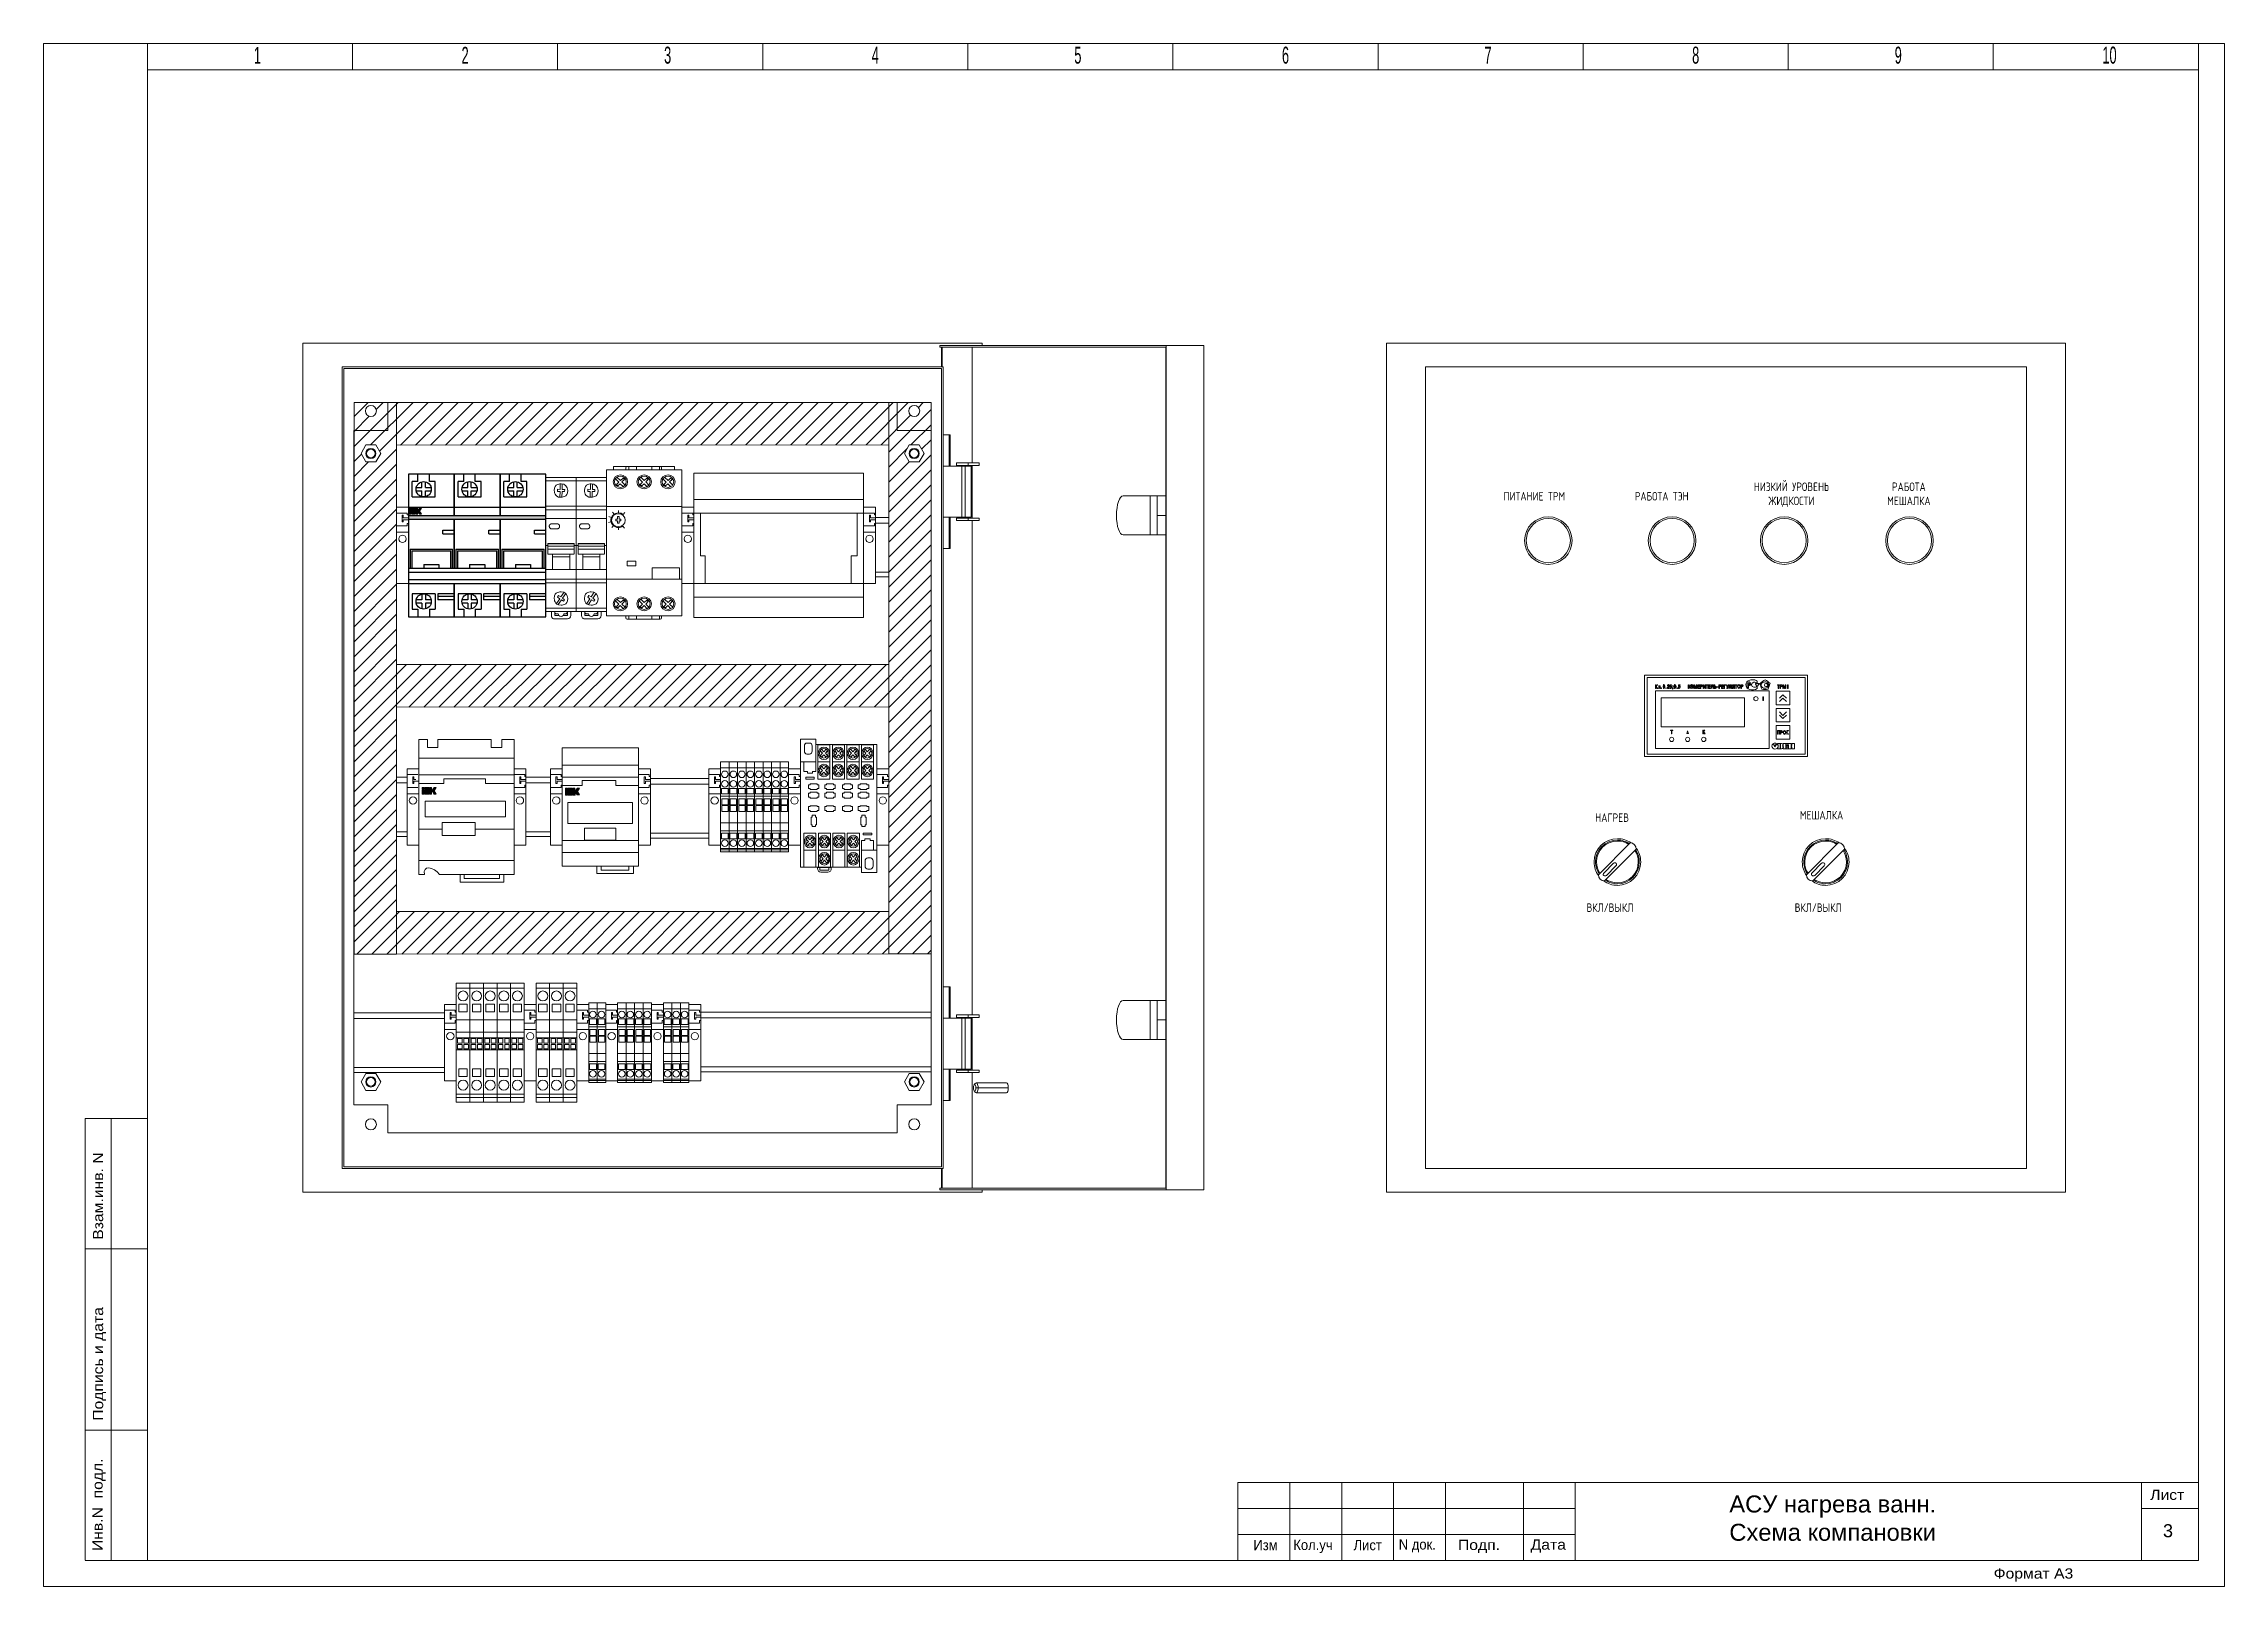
# Model space of a CAD drawing. Header units: inches. Extents: x 1904 to 4208, y 439 to 1413.
# Drawn here: x 2923 to 4208, y 439 to 1347 of the extents above; entities that cross this region are included whole.
import ezdxf
from ezdxf.lldxf.tags import DXFTag

# ---------------------------------------------------------------- set-up
doc = ezdxf.new("R2010")
doc.units = ezdxf.units.IN
doc.header["$MEASUREMENT"] = 0
doc.layers.get('0').update_dxf_attribs({"lineweight": 15})
doc.layers.add('dist', color=3, linetype='Continuous', lineweight=9)
doc.layers.add('Layer 1', color=7, linetype='Continuous')
doc.styles.add('GHOST', font='')
doc.styles.get("Standard").update_dxf_attribs({"font": 'arial.ttf'})
doc.styles.get('GHOST').set_extended_font_data('GOST Type AU')
tags = doc.linetypes.add('New Line6', pattern=[0.5, 0.2, -0.3]).pattern_tags.tags
tags[6:7] = [DXFTag(74, 4), DXFTag(75, 0), DXFTag(340, '0'), DXFTag(46, 1.0), DXFTag(50, 0.0), DXFTag(44, 0.0), DXFTag(45, 0.0)]
tags[4:5] = [DXFTag(74, 4), DXFTag(75, 0), DXFTag(340, '0'), DXFTag(46, 1.0), DXFTag(50, 0.0), DXFTag(44, 0.0), DXFTag(45, 0.0)]

msp = doc.modelspace()

# ---------------------------------------------------------------- texts
at = {"color": 0, "lineweight": 15}
for s, height, width, p in [('1', 10, 0.54, (3047.2, 1335.6)), ('2', 10, 0.54, (3169.5, 1335.6)), ('3', 10, 0.54, (3288.8, 1335.7)), ('4', 10, 0.54, (3411.1, 1335.7)), ('5', 10, 0.54, (3530.4, 1335.7)), ('6', 10, 0.54, (3652.7, 1335.7)), ('7', 10, 0.54, (3772, 1335.7)), ('8', 10, 0.54, (3894.3, 1335.7)), ('9', 10, 0.54, (4013.6, 1335.7)), ('10', 10.02, 0.54, (4135.9, 1335.7)), ('Лист', 6.01, 1.1, (4164.1, 490.1)), ('Изм', 6.01, 0.913, (3635.9, 460.5)), ('Кол.уч', 6.01, 0.913, (3659.4, 460.6)), ('Лист', 6.01, 0.913, (3694.9, 460.5)), ('N док.', 6.01, 0.913, (3721.5, 460.9)), ('Подп.', 6.01, 1.1, (3756.4, 460.6)), ('Дата', 6.01, 1.1, (3799.2, 460.8)), ('Формат А3', 6.01, 1.1, (4071.9, 443.8))]:
    msp.add_text(s, height=height, dxfattribs=dict(at, width=width)).set_placement(p)
at = {"color": 0, "lineweight": 15, "width": 1.1}
for s, p in [('Взам.инв. N', (2958.4, 643.3)), ('Подпись и дата', (2958.4, 536.7)), ('Инв.N  подл.', (2958.1, 460))]:
    msp.add_text(s, height=6.009, rotation=90, dxfattribs=at).set_placement(p)
at = {"lineweight": 15, "char_height": 5, "attachment_point": 1, "style": 'GHOST'}
for s, width, insert in [('ПИТАНИЕ ТРМ', 91.982, (3783.2, 1083.5)), ('РАБОТА ТЭН', 91.982, (3860.5, 1083.5)), ('\\pxqc;НИЗКИЙ УРОВЕНЬ\\PЖИДКОСТИ', 91.982, (3906.8, 1089.1)), ('\\pxqc;РАБОТА\\PМЕШАЛКА', 69.079, (3987.4, 1089.1)), ('НАГРЕВ', 91.982, (3837.2, 894.3)), ('МЕШАЛКА', 42.237, (3957.7, 895.7)), ('ВКЛ/ВЫКЛ', 91.982, (3832.1, 841.3)), ('ВКЛ/ВЫКЛ', 91.982, (3954.7, 841.3))]:
    msp.add_mtext_dynamic_manual_height_columns(s, width=width, gutter_width=1, heights=[0], dxfattribs=dict(at, insert=insert))
at = {"color": 0, "lineweight": 15, "insert": (3916.2, 492.7), "char_height": 10, "width": 206.874, "attachment_point": 1}
msp.add_mtext('АСУ нагрева ванн. \\PСхема компановки', dxfattribs=at)
at = {"color": 0, "lineweight": 15, "insert": (4171.6, 475.8), "char_height": 7.65, "attachment_point": 1}
msp.add_mtext_dynamic_manual_height_columns('3', width=95.77, gutter_width=38.2, heights=[9.34], dxfattribs=at)

# ---------------------------------------------------------------- blocks, each defined once
blk = doc.blocks.new('A$C44192F29')
at = {"lineweight": 25}
for points in [[(0, 59.6), (0, 57.5), (81, 57.5), (81, 59.6)], [(2, 63.9), (2, 63), (4.2, 63), (4.2, 63.9)]]:
    blk.add_hatch(color=2, dxfattribs=at).paths.add_polyline_path(points)
h = blk.add_hatch(color=8, dxfattribs=at)
h.paths.add_polyline_path([(1.7, 62.7), (0.7, 62.7), (0.7, 60.5), (1.7, 60.5)])
h.paths.add_polyline_path([(1.7, 63), (1.7, 63.9), (0.7, 63.9), (0.7, 63)])
edge = h.paths.add_edge_path()
edge.add_spline(control_points=[(2.9, 61.7), (2.9, 61.7), (4.2, 61.7), (4.2, 61.7), (4.2, 61.7), (4.2, 61.7), (4.2, 62.7), (4.2, 62.7), (4.2, 62.7), (4.2, 62.7), (2, 62.7), (2, 62.7), (2, 62.7), (2, 60.5), (2, 60.5), (2, 60.5), (2, 60.5), (4.2, 60.5), (4.2, 60.5), (4.2, 60.5), (4.2, 60.5), (4.2, 60.5), (4.2, 60.5)], knot_values=[0.75, 0.75, 0.75, 0.75, 0.875, 0.875, 0.875, 0.8751, 1, 1, 1, 1.0001, 1.125, 1.125, 1.125, 1.25, 1.25, 1.25, 1.2501, 1.3125, 1.3125, 1.3125, 1.3126, 1.375, 1.375, 1.375, 1.375], degree=3, periodic=0)
edge.add_spline(control_points=[(4.2, 60.5), (4.2, 60.5), (4.2, 61.4), (4.2, 61.4), (4.2, 61.4), (4.2, 61.4), (4.2, 61.4), (4.2, 61.4)], knot_values=[0.625, 0.625, 0.625, 0.625, 0.6875, 0.6875, 0.6875, 0.6876, 0.75, 0.75, 0.75, 0.75], degree=3, periodic=0)
edge.add_spline(control_points=[(4.2, 61.4), (4.2, 61.4), (2.9, 61.4), (2.9, 61.4), (2.9, 61.4), (2.9, 61.4), (2.9, 61.4), (2.9, 61.4)], knot_values=[0.5, 0.5, 0.5, 0.5, 0.5625, 0.5625, 0.5625, 0.5626, 0.625, 0.625, 0.625, 0.625], degree=3, periodic=0)
edge.add_spline(control_points=[(2.9, 61.4), (2.9, 61.4), (2.9, 61.7), (2.9, 61.7), (2.9, 61.7), (2.9, 61.7), (2.9, 61.7), (2.9, 61.7)], knot_values=[0.375, 0.375, 0.375, 0.375, 0.4375, 0.4375, 0.4375, 0.4376, 0.5, 0.5, 0.5, 0.5], degree=3, periodic=0)
edge = h.paths.add_edge_path()
edge.add_spline(control_points=[(4.5, 60.5), (4.5, 60.5), (5.5, 60.5), (5.5, 60.5), (5.5, 60.5), (5.5, 60.5), (5.5, 61.7), (5.5, 61.7), (5.5, 61.7), (5.5, 61.7), (5.5, 61.7), (5.5, 61.7)], knot_values=[0.769231, 0.769231, 0.769231, 0.769231, 0.846154, 0.846154, 0.846154, 0.846254, 0.884615, 0.884615, 0.884615, 0.884715, 0.923077, 0.923077, 0.923077, 0.923077], degree=3, periodic=0)
edge.add_spline(control_points=[(5.5, 61.7), (5.5, 61.7), (5.8, 61.7), (5.8, 61.7), (5.8, 61.7), (5.8, 61.7), (6.6, 60.5), (6.6, 60.5), (6.6, 60.5), (6.6, 60.5), (7.7, 60.5), (7.7, 60.5), (7.7, 60.5), (7.7, 60.5), (7.7, 60.5), (7.7, 60.5)], knot_values=[0.538462, 0.538462, 0.538462, 0.538462, 0.615385, 0.615385, 0.615385, 0.615485, 0.692308, 0.692308, 0.692308, 0.692408, 0.730769, 0.730769, 0.730769, 0.730869, 0.769231, 0.769231, 0.769231, 0.769231], degree=3, periodic=0)
edge.add_spline(control_points=[(7.7, 60.5), (7.7, 60.5), (6.6, 62.2), (6.6, 62.2), (6.6, 62.2), (6.6, 62.2), (7.7, 63.9), (7.7, 63.9), (7.7, 63.9), (7.7, 63.9), (6.6, 63.9), (6.6, 63.9), (6.6, 63.9), (6.6, 63.9), (5.8, 62.7), (5.8, 62.7), (5.8, 62.7), (5.8, 62.7), (5.5, 62.7), (5.5, 62.7), (5.5, 62.7), (5.5, 62.7), (5.4, 63.9), (5.4, 63.9), (5.4, 63.9), (5.4, 63.9), (4.5, 63.9), (4.5, 63.9), (4.5, 63.9), (4.5, 60.5), (4.5, 60.5), (4.5, 60.5), (4.5, 60.5), (4.5, 60.5), (4.5, 60.5)], knot_values=[0.923077, 0.923077, 0.923077, 0.923077, 1, 1, 1, 1.0001, 1.076923, 1.076923, 1.076923, 1.077023, 1.153846, 1.153846, 1.153846, 1.153946, 1.230769, 1.230769, 1.230769, 1.230869, 1.307692, 1.307692, 1.307692, 1.307792, 1.384615, 1.384615, 1.384615, 1.384715, 1.461538, 1.461538, 1.461538, 1.5, 1.5, 1.5, 1.5001, 1.538462, 1.538462, 1.538462, 1.538462], degree=3, periodic=0)
at = {"color": 2, "lineweight": 25}
for p, q in [((0, 59.6), (81, 59.6)), ((0, 57.5), (81, 57.5))]:
    blk.add_line(p, q, dxfattribs=at)
at = {"layer": 'dist', "color": 0, "lineweight": 25}
for p, q in [((5.6, 79.5), (2.3, 79.5)), ((2.3, 70.5), (2.3, 79.5)), ((5.6, 79.5), (5.6, 84)), ((8, 76), (8, 79.4)), ((10, 76), (10, 79.4)), ((12.4, 79.5), (12.4, 84)), ((15.8, 79.5), (12.4, 79.5)), ((15.8, 70.5), (15.8, 79.5)), ((32.6, 79.5), (29.3, 79.5)), ((29.3, 70.5), (29.3, 79.5)), ((32.6, 79.5), (32.6, 84)), ((35, 76), (35, 79.4)), ((37, 76), (37, 79.4)), ((39.4, 79.5), (39.4, 84)), ((42.8, 79.5), (39.4, 79.5)), ((42.8, 70.5), (42.8, 79.5)), ((59.6, 79.5), (56.3, 79.5)), ((56.3, 70.5), (56.3, 79.5)), ((59.6, 79.5), (59.6, 84)), ((62, 76), (62, 79.4)), ((64, 76), (64, 79.4)), ((66.4, 79.5), (66.4, 84)), ((69.8, 79.5), (66.4, 79.5)), ((69.8, 70.5), (69.8, 79.5)), ((0, 64.5), (27, 64.5)), ((2.3, 70.5), (15.8, 70.5)), ((4.6, 76), (8, 76)), ((4.6, 74), (8, 74)), ((5.8, 76), (8, 76)), ((8, 70.6), (8, 74)), ((10, 76), (13.4, 76)), ((10, 70.6), (10, 74)), ((10, 74), (13.4, 74)), ((27, 64.5), (54, 64.5)), ((29.3, 70.5), (42.8, 70.5)), ((31.6, 76), (35, 76)), ((31.6, 74), (35, 74)), ((32.8, 76), (35, 76)), ((35, 70.6), (35, 74)), ((37, 76), (40.4, 76)), ((37, 70.6), (37, 74)), ((37, 74), (40.4, 74)), ((54, 64.5), (81, 64.5)), ((56.3, 70.5), (69.8, 70.5)), ((58.6, 76), (62, 76)), ((58.6, 74), (62, 74)), ((59.8, 76), (62, 76)), ((62, 70.6), (62, 74)), ((64, 76), (67.4, 76)), ((64, 70.6), (64, 74)), ((64, 74), (67.4, 74)), ((1, 39.8), (26, 39.8)), ((2, 38.8), (25, 38.8)), ((20.3, 51), (27, 51)), ((20.3, 48.8), (27, 48.8)), ((28, 39.8), (53, 39.8)), ((29, 38.8), (52, 38.8)), ((47.3, 51), (54, 51)), ((47.3, 48.8), (54, 48.8)), ((55, 39.8), (80, 39.8)), ((56, 38.8), (79, 38.8)), ((74.3, 51), (81, 51)), ((74.3, 48.8), (81, 48.8)), ((0, 28.5), (81, 28.5)), ((0, 26.3), (81, 26.3)), ((9, 30.8), (18, 30.8)), ((9, 30.8), (9, 28.5)), ((18, 30.8), (18, 28.5)), ((36, 30.8), (45, 30.8)), ((36, 30.8), (36, 28.5)), ((45, 30.8), (45, 28.5)), ((63, 30.8), (72, 30.8)), ((63, 30.8), (63, 28.5)), ((72, 30.8), (72, 28.5)), ((0, 21.8), (81, 21.8)), ((0, 19.5), (81, 19.5)), ((2.3, 13.5), (2.3, 4.5)), ((15.8, 13.5), (2.3, 13.5)), ((8, 13.4), (8, 10)), ((10, 13.4), (10, 10)), ((15.8, 13.5), (15.8, 4.5)), ((27, 13.5), (17.3, 13.5)), ((17.3, 13.5), (17.3, 10)), ((29.3, 13.5), (29.3, 4.5)), ((42.8, 13.5), (29.3, 13.5)), ((35, 13.4), (35, 10)), ((37, 13.4), (37, 10)), ((42.8, 13.5), (42.8, 4.5)), ((54, 13.5), (44.3, 13.5)), ((44.3, 13.5), (44.3, 10)), ((56.3, 13.5), (56.3, 4.5)), ((69.8, 13.5), (56.3, 13.5)), ((62, 13.4), (62, 10)), ((64, 13.4), (64, 10)), ((69.8, 13.5), (69.8, 4.5)), ((81, 13.5), (71.3, 13.5)), ((71.3, 13.5), (71.3, 10)), ((2.3, 4.5), (5.6, 4.5)), ((8, 10), (4.6, 10)), ((8, 8), (4.6, 8)), ((5.6, 4.5), (5.6, 0)), ((8, 8), (8, 4.6)), ((13.4, 10), (10, 10)), ((10, 8), (10, 4.6)), ((12.2, 8), (10, 8)), ((13.4, 8), (10, 8)), ((12.4, 4.5), (15.8, 4.5)), ((12.4, 4.5), (12.4, 0)), ((27, 11.8), (17.3, 11.8)), ((27, 10), (17.3, 10)), ((29.3, 4.5), (32.6, 4.5)), ((35, 10), (31.6, 10)), ((35, 8), (31.6, 8)), ((32.6, 4.5), (32.6, 0)), ((35, 8), (35, 4.6)), ((40.4, 10), (37, 10)), ((37, 8), (37, 4.6)), ((39.2, 8), (37, 8)), ((40.4, 8), (37, 8)), ((39.4, 4.5), (42.8, 4.5)), ((39.4, 4.5), (39.4, 0)), ((54, 11.8), (44.3, 11.8)), ((54, 10), (44.3, 10)), ((56.3, 4.5), (59.6, 4.5)), ((62, 10), (58.6, 10)), ((62, 8), (58.6, 8)), ((59.6, 4.5), (59.6, 0)), ((62, 8), (62, 4.6)), ((67.4, 10), (64, 10)), ((64, 8), (64, 4.6)), ((66.2, 8), (64, 8)), ((67.4, 8), (64, 8)), ((66.4, 4.5), (69.8, 4.5)), ((66.4, 4.5), (66.4, 0)), ((81, 11.8), (71.3, 11.8)), ((81, 10), (71.3, 10))]:
    blk.add_line(p, q, dxfattribs=at)
for points in [[(27, 59.6), (27, 84), (0, 84), (0, 0), (27, 0), (27, 19.5)], [(54, 59.6), (54, 84), (27, 84), (27, 59.6)], [(54, 19.5), (54, 0), (81, 0), (81, 84), (54, 84), (54, 59.6)], [(27, 28.5), (27, 57.5)], [(27, 57.5), (27, 28.5)], [(54, 28.5), (54, 57.5)], [(54, 57.5), (54, 28.5)], [(1, 39.8), (1, 28.5)], [(2, 38.8), (2, 28.5)], [(20.3, 48.8), (20.3, 51)], [(25, 28.5), (25, 38.8)], [(26, 28.5), (26, 39.8)], [(28, 39.8), (28, 28.5)], [(29, 38.8), (29, 28.5)], [(47.3, 48.8), (47.3, 51)], [(52, 28.5), (52, 38.8)], [(53, 28.5), (53, 39.8)], [(55, 39.8), (55, 28.5)], [(56, 38.8), (56, 28.5)], [(74.3, 48.8), (74.3, 51)], [(79, 28.5), (79, 38.8)], [(80, 28.5), (80, 39.8)], [(27, 19.5), (27, 0), (54, 0), (54, 19.5)]]:
    blk.add_lwpolyline(points, dxfattribs=at)
for centre in [(9, 75), (36, 75), (63, 75), (9, 9), (36, 9), (63, 9)]:
    blk.add_circle(centre, 4.5, dxfattribs=at)
at = {"layer": 'Layer 1', "color": 9, "lineweight": 25}
for points in [[(0.7, 63), (1.7, 63), (1.7, 63.9), (0.7, 63.9), (0.7, 63)], [(0.7, 60.5), (1.7, 60.5), (1.7, 62.7), (0.7, 62.7), (0.7, 60.5)]]:
    blk.add_lwpolyline(points, close=True, dxfattribs=at)
at = {"layer": 'Layer 1', "color": 2, "lineweight": 25}
blk.add_lwpolyline([(2, 63), (4.2, 63), (4.2, 63.9), (2, 63.9), (2, 63)], close=True, dxfattribs=at)
at = {"layer": 'Layer 1', "color": 9, "lineweight": 25}
for points, knots in [([(2, 62.7), (2, 62.7), (4.2, 62.7), (4.2, 62.7), (4.2, 62.7), (4.2, 62.7), (4.2, 61.7), (4.2, 61.7), (4.2, 61.7), (4.2, 61.7), (2.9, 61.7), (2.9, 61.7), (2.9, 61.7), (2.9, 61.7), (2.9, 61.4), (2.9, 61.4), (2.9, 61.4), (2.9, 61.4), (4.2, 61.4), (4.2, 61.4), (4.2, 61.4), (4.2, 61.4), (4.2, 60.5), (4.2, 60.5), (4.2, 60.5), (4.2, 60.5), (2, 60.5), (2, 60.5), (2, 60.5), (2, 60.5), (2, 62.7), (2, 62.7)], [0, 0, 0, 0, 0.125, 0.125, 0.125, 0.125, 0.25, 0.25, 0.25, 0.25, 0.375, 0.375, 0.375, 0.375, 0.5, 0.5, 0.5, 0.5, 0.625, 0.625, 0.625, 0.625, 0.75, 0.75, 0.75, 0.75, 0.875, 0.875, 0.875, 0.875, 1, 1, 1, 1]), ([(4.5, 63.9), (4.5, 63.9), (5.4, 63.9), (5.4, 63.9), (5.4, 63.9), (5.4, 63.9), (5.5, 62.7), (5.5, 62.7), (5.5, 62.7), (5.5, 62.7), (5.8, 62.7), (5.8, 62.7), (5.8, 62.7), (5.8, 62.7), (6.6, 63.9), (6.6, 63.9), (6.6, 63.9), (6.6, 63.9), (7.7, 63.9), (7.7, 63.9), (7.7, 63.9), (7.7, 63.9), (6.6, 62.2), (6.6, 62.2), (6.6, 62.2), (6.6, 62.2), (7.7, 60.5), (7.7, 60.5), (7.7, 60.5), (7.7, 60.5), (6.6, 60.5), (6.6, 60.5), (6.6, 60.5), (6.6, 60.5), (5.8, 61.7), (5.8, 61.7), (5.8, 61.7), (5.8, 61.7), (5.5, 61.7), (5.5, 61.7), (5.5, 61.7), (5.5, 61.7), (5.5, 60.5), (5.5, 60.5), (5.5, 60.5), (5.5, 60.5), (4.5, 60.5), (4.5, 60.5), (4.5, 60.5), (4.5, 60.5), (4.5, 63.9), (4.5, 63.9)], [0, 0, 0, 0, 0.076923, 0.076923, 0.076923, 0.076923, 0.153846, 0.153846, 0.153846, 0.153846, 0.230769, 0.230769, 0.230769, 0.230769, 0.307692, 0.307692, 0.307692, 0.307692, 0.384615, 0.384615, 0.384615, 0.384615, 0.461538, 0.461538, 0.461538, 0.461538, 0.538462, 0.538462, 0.538462, 0.538462, 0.615385, 0.615385, 0.615385, 0.615385, 0.692308, 0.692308, 0.692308, 0.692308, 0.769231, 0.769231, 0.769231, 0.769231, 0.846154, 0.846154, 0.846154, 0.846154, 0.923077, 0.923077, 0.923077, 0.923077, 1, 1, 1, 1])]:
    blk.add_open_spline(points, degree=3, knots=knots, dxfattribs=at)
blk = doc.blocks.new('A$C79F030D7')
at = {"color": 0, "linetype": 'Continuous', "lineweight": 0, "extrusion": (0, 1, -2.22045e-16)}
for p, q in [((-2507.7, -1948.5), (-2107.7, -1948.5)), ((-2507.7, -1948.5), (-2507.7, -2448.5)), ((-2132.6, -1950), (-1999.2, -1950)), ((-2132.6, -1951), (-2132.6, -1950)), ((-2132.6, -1951), (-1999.5, -1951)), ((-2131.7, -1962.5), (-2131.7, -1951)), ((-2131.3, -1951), (-2131.3, -1962.5)), ((-2113.5, -2019.1), (-2113.5, -1951)), ((-2107.7, -1948.5), (-2107.7, -1950)), ((-1999.5, -1951), (-1999.5, -2446)), ((-1999.2, -1950), (-1977.1, -1950)), ((-1999.2, -1950), (-1999.2, -2447)), ((-1977.1, -1950), (-1977.1, -2447)), ((-2130.7, -1962.5), (-2484.7, -1962.5)), ((-2484.7, -2434.5), (-2484.7, -1962.5)), ((-2483.7, -1963.5), (-2483.7, -2433.5)), ((-2131.7, -1963.5), (-2483.7, -1963.5)), ((-2131.7, -2433.5), (-2131.7, -1963.5)), ((-2130.7, -2434.5), (-2130.7, -1962.5)), ((-2157.7, -1983.5), (-2457.7, -1983.5)), ((-2457.7, -2000), (-2457.7, -1983.5)), ((-2157.7, -1983.5), (-2157.7, -2000)), ((-2477.7, -2000), (-2477.7, -2397)), ((-2477.7, -2000), (-2457.7, -2000)), ((-2157.7, -2000), (-2137.7, -2000)), ((-2137.7, -2397), (-2137.7, -2000)), ((-2130.7, -2002.5), (-2126.6, -2002.5)), ((-2127, -2002.5), (-2127, -2021)), ((-2126.6, -2002.5), (-2126.6, -2021)), ((-2470.6, -2008.5), (-2473.5, -2013.5)), ((-2473.5, -2013.5), (-2470.6, -2018.5)), ((-2470.2, -2013.5), (-2470.7, -2013.5)), ((-2464.8, -2008.5), (-2470.6, -2008.5)), ((-2465.2, -2013.5), (-2464.7, -2013.5)), ((-2461.9, -2013.5), (-2464.8, -2008.5)), ((-2464.8, -2018.5), (-2461.9, -2013.5)), ((-2153.5, -2013.5), (-2150.6, -2008.5)), ((-2150.6, -2018.5), (-2153.5, -2013.5)), ((-2150.2, -2013.5), (-2150.7, -2013.5)), ((-2150.6, -2008.5), (-2144.8, -2008.5)), ((-2145.2, -2013.5), (-2144.7, -2013.5)), ((-2144.8, -2008.5), (-2141.9, -2013.5)), ((-2141.9, -2013.5), (-2144.8, -2018.5)), ((-2470.6, -2018.5), (-2464.8, -2018.5)), ((-2144.8, -2018.5), (-2150.6, -2018.5)), ((-2130.7, -2021), (-2119.7, -2021)), ((-2116, -2019.1), (-2122.7, -2019.1)), ((-2122.7, -2020.5), (-2122.7, -2019.1)), ((-2116, -2020.5), (-2122.7, -2020.5)), ((-2117.7, -2021), (-2119.7, -2021)), ((-2119.7, -2051), (-2119.7, -2021)), ((-2114.1, -2021), (-2117.7, -2021)), ((-2117.7, -2051), (-2117.7, -2021)), ((-2116, -2020.5), (-2116, -2019.1)), ((-2116, -2019.1), (-2109.4, -2019.1)), ((-2116, -2020.5), (-2109.4, -2020.5)), ((-2114.1, -2051), (-2114.1, -2021)), ((-2113.5, -2051.5), (-2113.5, -2020.5)), ((-2109.4, -2020.5), (-2109.4, -2019.1)), ((-2008.8, -2038.5), (-2024.6, -2038.5)), ((-2008.8, -2038.5), (-2004.6, -2038.5)), ((-2008.8, -2061.5), (-2008.8, -2038.5)), ((-2004.6, -2061.5), (-2004.6, -2038.5)), ((-2004.6, -2038.5), (-1999.5, -2038.5)), ((-2130.7, -2051), (-2119.7, -2051)), ((-2127, -2051), (-2127, -2069.5)), ((-2126.6, -2051), (-2126.6, -2069.5)), ((-2116, -2051.5), (-2122.7, -2051.5)), ((-2122.7, -2052.9), (-2122.7, -2051.5)), ((-2116, -2052.9), (-2122.7, -2052.9)), ((-2117.7, -2051), (-2119.7, -2051)), ((-2114.1, -2051), (-2117.7, -2051)), ((-2116, -2052.9), (-2116, -2051.5)), ((-2116, -2051.5), (-2109.4, -2051.5)), ((-2116, -2052.9), (-2109.4, -2052.9)), ((-2113.5, -2344.1), (-2113.5, -2052.9)), ((-2109.4, -2052.9), (-2109.4, -2051.5)), ((-2004.6, -2050), (-1999.5, -2050)), ((-2024.6, -2061.5), (-2008.8, -2061.5)), ((-2008.8, -2061.5), (-2004.6, -2061.5)), ((-2004.6, -2061.5), (-1999.5, -2061.5)), ((-2126.6, -2069.5), (-2130.7, -2069.5)), ((-2130.7, -2327.5), (-2126.6, -2327.5)), ((-2127, -2327.5), (-2127, -2346)), ((-2126.6, -2327.5), (-2126.6, -2346)), ((-2008.8, -2335.5), (-2024.6, -2335.5)), ((-2008.8, -2335.5), (-2004.6, -2335.5)), ((-2008.8, -2358.5), (-2008.8, -2335.5)), ((-2004.6, -2358.5), (-2004.6, -2335.5)), ((-2004.6, -2335.5), (-1999.5, -2335.5)), ((-2130.7, -2346), (-2119.7, -2346)), ((-2116, -2344.1), (-2122.7, -2344.1)), ((-2122.7, -2344.1), (-2122.7, -2345.5)), ((-2116, -2345.5), (-2122.7, -2345.5)), ((-2117.7, -2346), (-2119.7, -2346)), ((-2119.7, -2346), (-2119.7, -2376)), ((-2114.1, -2346), (-2117.7, -2346)), ((-2117.7, -2346), (-2117.7, -2376)), ((-2116, -2344.1), (-2116, -2345.5)), ((-2116, -2344.1), (-2109.4, -2344.1)), ((-2116, -2345.5), (-2109.4, -2345.5)), ((-2114.1, -2346), (-2114.1, -2376)), ((-2113.5, -2376.5), (-2113.5, -2345.5)), ((-2109.4, -2344.1), (-2109.4, -2345.5)), ((-2004.6, -2347), (-1999.5, -2347)), ((-2024.6, -2358.5), (-2008.8, -2358.5)), ((-2008.8, -2358.5), (-2004.6, -2358.5)), ((-2004.6, -2358.5), (-1999.5, -2358.5)), ((-2130.7, -2376), (-2119.7, -2376)), ((-2127, -2376), (-2127, -2394.5)), ((-2126.6, -2376), (-2126.6, -2394.5)), ((-2117.7, -2376), (-2119.7, -2376)), ((-2114.1, -2376), (-2117.7, -2376)), ((-2473.5, -2383.5), (-2470.6, -2378.5)), ((-2470.6, -2388.5), (-2473.5, -2383.5)), ((-2470.2, -2383.5), (-2470.7, -2383.5)), ((-2470.6, -2378.5), (-2464.8, -2378.5)), ((-2464.8, -2388.5), (-2470.6, -2388.5)), ((-2465.2, -2383.5), (-2464.7, -2383.5)), ((-2464.8, -2378.5), (-2461.9, -2383.5)), ((-2461.9, -2383.5), (-2464.8, -2388.5)), ((-2150.6, -2378.5), (-2153.5, -2383.5)), ((-2153.5, -2383.5), (-2150.6, -2388.5)), ((-2150.2, -2383.5), (-2150.7, -2383.5)), ((-2144.8, -2378.5), (-2150.6, -2378.5)), ((-2150.6, -2388.5), (-2144.8, -2388.5)), ((-2145.2, -2383.5), (-2144.7, -2383.5)), ((-2141.9, -2383.5), (-2144.8, -2378.5)), ((-2144.8, -2388.5), (-2141.9, -2383.5)), ((-2116, -2376.5), (-2122.7, -2376.5)), ((-2122.7, -2376.5), (-2122.7, -2377.9)), ((-2116, -2377.9), (-2122.7, -2377.9)), ((-2116, -2376.5), (-2116, -2377.9)), ((-2116, -2376.5), (-2109.4, -2376.5)), ((-2116, -2377.9), (-2109.4, -2377.9)), ((-2113.5, -2446), (-2113.5, -2377.9)), ((-2112.3, -2385.1), (-2111.5, -2384.2)), ((-2112.3, -2388.8), (-2111.5, -2389.8)), ((-2111.4, -2387), (-2110.1, -2387)), ((-2111.1, -2384), (-2093.3, -2384)), ((-2110.1, -2387), (-2092.3, -2387)), ((-2109.4, -2376.5), (-2109.4, -2377.9)), ((-2457.7, -2397), (-2477.7, -2397)), ((-2457.7, -2413.5), (-2457.7, -2397)), ((-2157.7, -2397), (-2157.7, -2413.5)), ((-2137.7, -2397), (-2157.7, -2397)), ((-2126.6, -2394.5), (-2130.7, -2394.5)), ((-2111.1, -2390), (-2093.3, -2390)), ((-2457.7, -2413.5), (-2157.7, -2413.5)), ((-2130.7, -2434.5), (-2484.7, -2434.5)), ((-2483.7, -2433.5), (-2131.7, -2433.5)), ((-2131.7, -2446), (-2131.7, -2434.5)), ((-2131.3, -2434.5), (-2131.3, -2446)), ((-2507.7, -2448.5), (-2107.7, -2448.5)), ((-1999.5, -2446), (-2132.6, -2446)), ((-2132.6, -2447), (-2132.6, -2446)), ((-1999.2, -2447), (-2132.6, -2447)), ((-2107.7, -2447), (-2107.7, -2448.5)), ((-1999.2, -2447), (-1977.1, -2447))]:
    blk.add_line(p, q, dxfattribs=at)
at = {"color": 0, "linetype": 'Continuous', "lineweight": 0}
for centre, radius, start, end in [((-2467.7, -1988.5), 3.25, 0, 180), ((-2467.7, -1988.5), 3.25, 180, 0), ((-2147.7, -1988.5), 3.25, 0, 180), ((-2147.7, -1988.5), 3.25, 180, 0), ((-2467.7, -2013.5), 2.5, 0, 180), ((-2467.7, -2013.5), 2.5, 180, 0), ((-2147.7, -2013.5), 2.5, 0, 180), ((-2147.7, -2013.5), 2.5, 180, 0), ((-2467.7, -2383.5), 2.5, 0, 180), ((-2467.7, -2383.5), 2.5, 180, 0), ((-2147.7, -2383.5), 2.5, 0, 180), ((-2147.7, -2383.5), 2.5, 180, 0), ((-2467.7, -2408.5), 3.25, 0, 180), ((-2467.7, -2408.5), 3.25, 180, 0), ((-2147.7, -2408.5), 3.25, 0, 180), ((-2147.7, -2408.5), 3.25, 180, 0)]:
    blk.add_arc(centre, radius, start, end, dxfattribs=at)
at = {"color": 0, "linetype": 'Continuous', "lineweight": 0, "extrusion": (0, -2.22045e-16, -1)}
for centre, start, end in [((2467.7, -2013.5), 0, 180), ((2467.7, -2013.5), 180, 0), ((2147.7, -2013.5), 0, 180), ((2147.7, -2013.5), 180, 0), ((2467.7, -2383.5), 0, 180), ((2467.7, -2383.5), 180, 0), ((2147.7, -2383.5), 0, 180), ((2147.7, -2383.5), 180, 0)]:
    blk.add_arc(centre, 3, start, end, dxfattribs=at)
at = {"color": 0, "linetype": 'Continuous', "lineweight": 0}
for centre, major_axis, start_param, end_param in [((-2024.6, -2050), (0, 11.5), 0, 1.570796), ((-2024.6, -2050), (0, -11.5), -1.570796, 0), ((-2024.6, -2347), (0, 11.5), 0, 1.570796), ((-2024.6, -2347), (0, -11.5), -1.570796, 0), ((-2112.1, -2387), (0, 2), -1.570796, 1.570796), ((-2112.1, -2387), (0, -2), -1.570796, 1.570796), ((-2093.3, -2387), (0, 3), -1.570796, 0), ((-2093.3, -2387), (0, -3), 0, 1.570796)]:
    blk.add_ellipse(centre, major_axis=major_axis, ratio=0.34202, start_param=start_param, end_param=end_param, dxfattribs=at)
at = {"color": 0, "linetype": 'Continuous', "lineweight": 0, "extrusion": (3.83168e-47, -2.22045e-16, -1)}
blk.add_ellipse((-2111.1, -2387), major_axis=(0, 3), ratio=0.34202, start_param=-0.372527, end_param=1.570796, dxfattribs=at)
at = {"color": 0, "linetype": 'Continuous', "lineweight": 0, "extrusion": (-5.47382e-47, -2.22045e-16, -1)}
blk.add_ellipse((-2111.1, -2387), major_axis=(0, -3), ratio=0.34202, start_param=-1.570796, end_param=0.372527, dxfattribs=at)

# ---------------------------------------------------------------- hatches: boundary and pattern name
at = {"lineweight": 15}
h = msp.add_hatch(dxfattribs=at)
h.set_pattern_fill('ANSI31', color=0, scale=50)
h.set_pattern_definition([(45, (24.8556, 0), (-4.419417, 4.419417), [])])
h.paths.add_polyline_path([(3421.1, 836.5), (3131.2, 836.5), (3131.2, 811.4), (3421.1, 811.6)])
h.paths.add_polyline_path([(3446.1, 1119.7), (3426.1, 1119.7), (3426.1, 1136.2), (3421.1, 1136.2), (3421.1, 811.6), (3446.1, 811.6)])
h.paths.add_polyline_path([(3433.2, 1101.2), (3430.4, 1106.2), (3433.2, 1111.2), (3439, 1111.2), (3441.9, 1106.2), (3439, 1101.2)], flags=16)
h.paths.add_polyline_path([(3433.1, 1106.2, -1), (3439.1, 1106.2, -1)], flags=0)
h.paths.add_polyline_path([(3433.6, 1106.2, -1), (3438.6, 1106.2, -1)], flags=0)
h.paths.add_polyline_path([(3131.2, 1136.2), (3126.1, 1136.2), (3126.1, 1119.7), (3106.2, 1119.7), (3106.2, 811.4), (3131.2, 811.4), (3131.2, 836.5)])
h.paths.add_polyline_path([(3113.2, 1101.2), (3110.4, 1106.2), (3113.2, 1111.2), (3119, 1111.2), (3121.9, 1106.2), (3119, 1101.2)], flags=16)
h.paths.add_polyline_path([(3113.1, 1106.2, -1), (3119.1, 1106.2, -1)], flags=0)
h.paths.add_polyline_path([(3113.6, 1106.2, -1), (3118.6, 1106.2, -1)], flags=0)
h.paths.add_polyline_path([(3421.1, 982), (3131.2, 982), (3131.2, 956.9), (3421.1, 957.1)])
h.paths.add_polyline_path([(3421.1, 1136.2), (3131.2, 1136.2), (3131.2, 1111.1), (3421.1, 1111.3)])
h.paths.add_polyline_path([(3126.1, 1136.2), (3106.2, 1136.2), (3106.2, 1119.7), (3126.1, 1119.7)], flags=17)
h.paths.add_polyline_path([(3112.9, 1131.2, -1), (3119.4, 1131.2, -1)], flags=16)
h.paths.add_polyline_path([(3446.1, 1136.2), (3426.1, 1136.2), (3426.1, 1119.7), (3446.1, 1119.7)], flags=17)
h.paths.add_polyline_path([(3432.9, 1131.2, -1), (3439.4, 1131.2, -1)], flags=16)
h = msp.add_hatch(color=0, dxfattribs=at)
h.paths.add_polyline_path([(3147.5, 908.2), (3146.4, 908.2), (3146.4, 905.6), (3147.5, 905.6)])
h.paths.add_polyline_path([(3147.5, 908.5), (3147.5, 909.6), (3146.4, 909.6), (3146.4, 908.5)])
edge = h.paths.add_edge_path()
edge.add_spline(control_points=[(3147.9, 908.2), (3147.9, 908.2), (3147.9, 905.6), (3147.9, 905.6), (3147.9, 905.6), (3147.9, 905.6), (3150.5, 905.6), (3150.5, 905.6), (3150.5, 905.6), (3150.5, 905.6), (3150.5, 906.7), (3150.5, 906.7), (3150.5, 906.7), (3150.5, 906.7), (3149, 906.7), (3149, 906.7), (3149, 906.7), (3149, 906.7), (3149, 906.7), (3149, 906.7)], knot_values=[0.5, 0.5, 0.5, 0.5, 0.625, 0.625, 0.625, 0.625, 0.75, 0.75, 0.75, 0.75, 0.875, 0.875, 0.875, 0.875, 1, 1, 1, 1, 1, 1, 1, 1], degree=3, periodic=0)
edge.add_spline(control_points=[(3149, 906.7), (3149, 906.7), (3149, 907.1), (3149, 907.1), (3149, 907.1), (3149, 907.1), (3150.5, 907.1), (3150.5, 907.1), (3150.5, 907.1), (3150.5, 907.1), (3150.5, 908.2), (3150.5, 908.2), (3150.5, 908.2), (3150.5, 908.2), (3147.9, 908.2), (3147.9, 908.2)], knot_values=[0, 0, 0, 0, 0.125, 0.125, 0.125, 0.125, 0.25, 0.25, 0.25, 0.25, 0.375, 0.375, 0.375, 0.375, 0.5, 0.5, 0.5, 0.5], degree=3, periodic=0)
edge = h.paths.add_edge_path()
edge.add_spline(control_points=[(3150.8, 909.6), (3150.8, 909.6), (3150.8, 905.6), (3150.8, 905.6), (3150.8, 905.6), (3150.8, 905.6), (3151.9, 905.6), (3151.9, 905.6), (3151.9, 905.6), (3151.9, 905.6), (3151.9, 907.1), (3151.9, 907.1), (3151.9, 907.1), (3151.9, 907.1), (3152.3, 907.1), (3152.3, 907.1), (3152.3, 907.1), (3152.3, 907.1), (3153.2, 905.7), (3153.2, 905.7), (3153.2, 905.7), (3153.2, 905.7), (3154.6, 905.7), (3154.6, 905.7), (3154.6, 905.7), (3154.6, 905.7), (3154.6, 905.7), (3154.6, 905.7)], knot_values=[0.538462, 0.538462, 0.538462, 0.538462, 0.615385, 0.615385, 0.615385, 0.615385, 0.692308, 0.692308, 0.692308, 0.692308, 0.769231, 0.769231, 0.769231, 0.769231, 0.846154, 0.846154, 0.846154, 0.846154, 0.923077, 0.923077, 0.923077, 0.923077, 1, 1, 1, 1, 1, 1, 1, 1], degree=3, periodic=0)
edge.add_spline(control_points=[(3154.6, 905.7), (3154.6, 905.7), (3153.3, 907.6), (3153.3, 907.6), (3153.3, 907.6), (3153.3, 907.6), (3154.6, 909.6), (3154.6, 909.6), (3154.6, 909.6), (3154.6, 909.6), (3153.3, 909.6), (3153.3, 909.6), (3153.3, 909.6), (3153.3, 909.6), (3152.3, 908.2), (3152.3, 908.2), (3152.3, 908.2), (3152.3, 908.2), (3151.9, 908.2), (3151.9, 908.2), (3151.9, 908.2), (3151.9, 908.2), (3151.9, 909.6), (3151.9, 909.6), (3151.9, 909.6), (3151.9, 909.6), (3150.8, 909.6), (3150.8, 909.6)], knot_values=[0, 0, 0, 0, 0.076923, 0.076923, 0.076923, 0.076923, 0.153846, 0.153846, 0.153846, 0.153846, 0.230769, 0.230769, 0.230769, 0.230769, 0.307692, 0.307692, 0.307692, 0.307692, 0.384615, 0.384615, 0.384615, 0.384615, 0.461538, 0.461538, 0.461538, 0.461538, 0.538462, 0.538462, 0.538462, 0.538462], degree=3, periodic=0)
for points in [[(3147.9, 909.6), (3147.9, 908.5), (3150.5, 908.5), (3150.5, 909.6)], [(3232.3, 909.1), (3232.3, 908), (3234.9, 908), (3234.9, 909.1)]]:
    msp.add_hatch(color=0, dxfattribs=at).paths.add_polyline_path(points)
h = msp.add_hatch(color=0, dxfattribs=at)
h.paths.add_polyline_path([(3231.9, 907.7), (3230.8, 907.7), (3230.8, 905.1), (3231.9, 905.1)])
h.paths.add_polyline_path([(3231.9, 908), (3231.9, 909.1), (3230.8, 909.1), (3230.8, 908)])
edge = h.paths.add_edge_path()
edge.add_spline(control_points=[(3234.9, 906.2), (3234.9, 906.2), (3233.4, 906.2), (3233.4, 906.2), (3233.4, 906.2), (3233.4, 906.2), (3233.4, 906.6), (3233.4, 906.6), (3233.4, 906.6), (3233.4, 906.6), (3234.9, 906.6), (3234.9, 906.6), (3234.9, 906.6), (3234.9, 906.6), (3234.9, 907.7), (3234.9, 907.7), (3234.9, 907.7), (3234.9, 907.7), (3232.3, 907.7), (3232.3, 907.7), (3232.3, 907.7), (3232.3, 905.1), (3232.3, 905.1), (3232.3, 905.1)], knot_values=[0.875, 0.875, 0.875, 0.875, 1, 1, 1, 1, 1.125, 1.125, 1.125, 1.125, 1.25, 1.25, 1.25, 1.25, 1.375, 1.375, 1.375, 1.375, 1.5, 1.5, 1.5, 1.625, 1.625, 1.625, 1.625, 1.625], degree=3, periodic=0)
edge.add_spline(control_points=[(3232.3, 905.1), (3232.3, 905.1), (3234.9, 905.1), (3234.9, 905.1), (3234.9, 905.1), (3234.9, 905.1), (3234.9, 905.1), (3234.9, 905.1)], knot_values=[0.75, 0.75, 0.75, 0.75, 0.875, 0.875, 0.875, 0.875, 0.875, 0.875, 0.875, 0.875], degree=3, periodic=0)
edge.add_spline(control_points=[(3234.9, 905.1), (3234.9, 905.1), (3234.9, 906.2), (3234.9, 906.2), (3234.9, 906.2)], knot_values=[0.625, 0.625, 0.625, 0.625, 0.75, 0.75, 0.75, 0.75, 0.75], degree=3, periodic=0)
edge = h.paths.add_edge_path()
edge.add_spline(control_points=[(3235.2, 905.1), (3235.2, 905.1), (3236.4, 905.1), (3236.4, 905.1), (3236.4, 905.1), (3236.4, 905.1), (3236.4, 906.5), (3236.4, 906.5), (3236.4, 906.5), (3236.4, 906.5), (3236.4, 906.5), (3236.4, 906.5)], knot_values=[0.769231, 0.769231, 0.769231, 0.769231, 0.846154, 0.846154, 0.846154, 0.846154, 0.923077, 0.923077, 0.923077, 0.923077, 0.923077, 0.923077, 0.923077, 0.923077], degree=3, periodic=0)
edge.add_spline(control_points=[(3236.4, 906.5), (3236.4, 906.5), (3236.7, 906.5), (3236.7, 906.5), (3236.7, 906.5), (3236.7, 906.5), (3237.6, 905.2), (3237.6, 905.2), (3237.6, 905.2), (3237.6, 905.2), (3239, 905.2), (3239, 905.2), (3239, 905.2), (3239, 905.2), (3239, 905.2), (3239, 905.2)], knot_values=[0.538462, 0.538462, 0.538462, 0.538462, 0.615385, 0.615385, 0.615385, 0.615385, 0.692308, 0.692308, 0.692308, 0.692308, 0.769231, 0.769231, 0.769231, 0.769231, 0.769231, 0.769231, 0.769231, 0.769231], degree=3, periodic=0)
edge.add_spline(control_points=[(3239, 905.2), (3239, 905.2), (3237.7, 907.1), (3237.7, 907.1), (3237.7, 907.1), (3237.7, 907.1), (3237.7, 907.1), (3237.7, 907.1)], knot_values=[0.461538, 0.461538, 0.461538, 0.461538, 0.538462, 0.538462, 0.538462, 0.538462, 0.538462, 0.538462, 0.538462, 0.538462], degree=3, periodic=0)
edge.add_spline(control_points=[(3237.7, 907.1), (3237.7, 907.1), (3239, 909.1), (3239, 909.1), (3239, 909.1), (3239, 909.1), (3237.7, 909.1), (3237.7, 909.1), (3237.7, 909.1), (3237.7, 909.1), (3236.7, 907.7), (3236.7, 907.7), (3236.7, 907.7), (3236.7, 907.7), (3236.3, 907.7), (3236.3, 907.7), (3236.3, 907.7), (3236.3, 907.7), (3236.3, 909.1), (3236.3, 909.1), (3236.3, 909.1), (3236.3, 909.1), (3235.2, 909.1), (3235.2, 909.1), (3235.2, 909.1), (3235.2, 905.1), (3235.2, 905.1), (3235.2, 905.1), (3235.2, 905.1), (3235.2, 905.1), (3235.2, 905.1)], knot_values=[0.923077, 0.923077, 0.923077, 0.923077, 1, 1, 1, 1, 1.076923, 1.076923, 1.076923, 1.076923, 1.153846, 1.153846, 1.153846, 1.153846, 1.230769, 1.230769, 1.230769, 1.230769, 1.307692, 1.307692, 1.307692, 1.307692, 1.384615, 1.384615, 1.384615, 1.461538, 1.461538, 1.461538, 1.461538, 1.461538, 1.461538, 1.461538, 1.461538], degree=3, periodic=0)

# ---------------------------------------------------------------- linework, layer by layer
at = {"color": 0, "lineweight": 15}
for p, q in [((2984.5, 1332.2), (2984.5, 1347.5)), ((3105.3, 1332.2), (3105.3, 1347.5)), ((3226.1, 1332.2), (3226.1, 1347.5)), ((3346.9, 1332.2), (3346.9, 1347.5)), ((3467.7, 1332.2), (3467.7, 1347.5)), ((3588.5, 1332.2), (3588.5, 1347.5)), ((3709.3, 1332.2), (3709.3, 1347.5)), ((3830.1, 1332.2), (3830.1, 1347.5)), ((3950.9, 1332.2), (3950.9, 1347.5)), ((4071.7, 1332.2), (4071.7, 1347.5)), ((4192.5, 1332.2), (4192.5, 1347.5)), ((2984.5, 1332), (4192.5, 1332)), ((2984.5, 1332), (2984.5, 454.5)), ((4192.5, 1332), (4192.5, 454.5)), ((3714.3, 1171.2), (4114.3, 1171.2)), ((3714.3, 671.2), (3714.3, 1171.2)), ((4114.3, 1171.2), (4114.3, 671.2)), ((3106.2, 1136.2), (3106.2, 811.7)), ((3106.2, 1136.2), (3131.2, 1136.2)), ((3131.2, 1136.2), (3131.2, 811.4)), ((3421.1, 1136.2), (3131.2, 1136.2)), ((3421.1, 1136.2), (3446.1, 1136.2)), ((3421.1, 1136.2), (3421.1, 811.6)), ((3446.1, 1136.2), (3446.1, 811.4)), ((3421.1, 1111.3), (3131.2, 1111.1)), ((3406.3, 1094.6), (3306.3, 1094.6)), ((3306.3, 1094.6), (3306.3, 1009.6)), ((3406.3, 1009.6), (3406.3, 1094.6)), ((3306.3, 1079.1), (3406.3, 1079.1)), ((3131.2, 1074.6), (3131.2, 1029.6)), ((3138.2, 1074.6), (3131.2, 1074.6)), ((3137.5, 1071.1), (3131.2, 1071.1)), ((3131.2, 1034.6), (3131.2, 1069.6)), ((3135.2, 1069.8), (3134.6, 1069.8)), ((3134.6, 1069.8), (3134.6, 1065.9)), ((3135.2, 1068.3), (3135.2, 1069.8)), ((3136.4, 1068.3), (3135.2, 1068.3)), ((3135.2, 1065.9), (3135.2, 1067.2)), ((3135.2, 1067.2), (3138.2, 1067.2)), ((3138.2, 1068.3), (3136.4, 1068.3)), ((3137.5, 1070), (3137.5, 1071.1)), ((3138.2, 1070), (3137.5, 1070)), ((3138.2, 1029.6), (3138.2, 1074.6)), ((3299.3, 1074.6), (3299.3, 1029.6)), ((3306.3, 1074.6), (3299.3, 1074.6)), ((3305.7, 1071.1), (3299.3, 1071.1)), ((3303.4, 1069.8), (3302.7, 1069.8)), ((3302.7, 1069.8), (3302.7, 1065.9)), ((3303.4, 1068.3), (3303.4, 1069.8)), ((3304.6, 1068.3), (3303.4, 1068.3)), ((3303.4, 1065.9), (3303.4, 1067.2)), ((3303.4, 1067.2), (3306.3, 1067.2)), ((3306.3, 1068.3), (3304.6, 1068.3)), ((3305.7, 1070), (3305.7, 1071.1)), ((3305.7, 1071.1), (3406.3, 1071.1)), ((3306.3, 1070), (3305.7, 1070)), ((3306.3, 1029.6), (3306.3, 1074.6)), ((3306.3, 1069.6), (3306.3, 1034.6)), ((3310.3, 1071.1), (3310.3, 1045.9)), ((3402.6, 1071.1), (3402.6, 1045.9)), ((3406.3, 1074.6), (3406.3, 1029.6)), ((3413.3, 1074.6), (3406.3, 1074.6)), ((3412.7, 1071.1), (3406.3, 1071.1)), ((3410.4, 1069.8), (3409.7, 1069.8)), ((3409.7, 1069.8), (3409.7, 1065.9)), ((3410.4, 1068.3), (3410.4, 1069.8)), ((3411.6, 1068.3), (3410.4, 1068.3)), ((3410.4, 1065.9), (3410.4, 1067.2)), ((3410.4, 1067.2), (3413.3, 1067.2)), ((3413.3, 1068.3), (3411.6, 1068.3)), ((3412.7, 1070), (3412.7, 1071.1)), ((3413.3, 1070), (3412.7, 1070)), ((3413.3, 1029.6), (3413.3, 1074.6)), ((3413.3, 1069.6), (3413.3, 1034.6)), ((3413.3, 1068.5), (3421.1, 1068.5)), ((3137.5, 1063.6), (3131.2, 1063.6)), ((3131.2, 1059.8), (3138.2, 1059.8)), ((3134.6, 1065.9), (3135.2, 1065.9)), ((3138.2, 1065), (3137.5, 1065)), ((3137.5, 1065), (3137.5, 1063.6)), ((3305.7, 1063.6), (3299.3, 1063.6)), ((3299.3, 1059.8), (3306.3, 1059.8)), ((3302.7, 1065.9), (3303.4, 1065.9)), ((3306.3, 1065), (3305.7, 1065)), ((3305.7, 1065), (3305.7, 1063.6)), ((3412.7, 1063.6), (3406.3, 1063.6)), ((3406.3, 1059.8), (3413.3, 1059.8)), ((3409.7, 1065.9), (3410.4, 1065.9)), ((3413.3, 1065), (3412.7, 1065)), ((3412.7, 1065), (3412.7, 1063.6)), ((3413.3, 1065.2), (3421.1, 1065.2)), ((3310.3, 1045.9), (3313, 1045.9)), ((3313, 1045.9), (3313, 1029.6)), ((3402.6, 1045.9), (3398.9, 1045.9)), ((3398.9, 1045.9), (3398.9, 1029.6)), ((3131.2, 1029.6), (3138.2, 1029.6)), ((3299.3, 1029.6), (3306.3, 1029.6)), ((3306.3, 1029.6), (3406.3, 1029.6)), ((3406.3, 1029.6), (3413.3, 1029.6)), ((3413.3, 1036.3), (3421.1, 1036.3)), ((3413.3, 1033.5), (3421.1, 1033.5)), ((3306.3, 1021.6), (3406.3, 1021.6)), ((3306.3, 1009.6), (3406.3, 1009.6)), ((3421.1, 982), (3131.2, 982)), ((3962.3, 975.7), (3866.3, 975.7)), ((3866.3, 975.7), (3866.3, 927.7)), ((3867.8, 974.2), (3867.8, 929.2)), ((3960.8, 974.2), (3867.8, 974.2)), ((3960.8, 929.2), (3960.8, 974.2)), ((3962.3, 927.7), (3962.3, 975.7)), ((3421.1, 957.1), (3131.2, 956.9)), ((3144.4, 937.8), (3149.4, 937.8)), ((3149.4, 937.8), (3149.4, 933)), ((3155.6, 937.8), (3155.6, 933)), ((3155.6, 937.8), (3187, 937.8)), ((3187, 933), (3187, 937.8)), ((3193.2, 937.8), (3193.2, 933)), ((3144.4, 926.9), (3200.4, 926.9)), ((3149.4, 933), (3155.6, 933)), ((3187, 933), (3193.2, 933)), ((3866.3, 927.7), (3962.3, 927.7)), ((3867.8, 929.2), (3960.8, 929.2)), ((3131.2, 915.6), (3137.4, 915.6)), ((3131.2, 880.6), (3131.2, 915.6)), ((3131.2, 912.3), (3137.4, 912.3)), ((3137.4, 920.6), (3137.4, 875.6)), ((3144.4, 920.6), (3137.4, 920.6)), ((3143.8, 917.1), (3137.4, 917.1)), ((3141.4, 915.8), (3140.8, 915.8)), ((3140.8, 915.8), (3140.8, 911.9)), ((3141.4, 914.3), (3141.4, 915.8)), ((3142.6, 914.3), (3141.4, 914.3)), ((3141.4, 911.9), (3141.4, 913.2)), ((3141.4, 913.2), (3144.4, 913.2)), ((3144.4, 916.9), (3200.4, 916.9)), ((3159, 911.9), (3159, 914.6)), ((3183.7, 914.6), (3159, 914.6)), ((3183.7, 911.9), (3183.7, 914.6)), ((3200.4, 920.6), (3200.4, 875.6)), ((3207.4, 920.6), (3200.4, 920.6)), ((3206.8, 917.1), (3200.4, 917.1)), ((3204.4, 915.8), (3203.8, 915.8)), ((3203.8, 915.8), (3203.8, 911.9)), ((3204.4, 914.3), (3204.4, 915.8)), ((3205.6, 914.3), (3204.4, 914.3)), ((3204.4, 911.9), (3204.4, 913.2)), ((3204.4, 913.2), (3207.4, 913.2)), ((3207.4, 914.3), (3205.6, 914.3)), ((3206.8, 916), (3206.8, 917.1)), ((3207.4, 916), (3206.8, 916)), ((3207.4, 875.6), (3207.4, 920.6)), ((3207.4, 915.6), (3221.8, 915.6)), ((3207.4, 912.3), (3221.8, 912.3)), ((3221.8, 920.6), (3221.8, 875.6)), ((3228.8, 920.6), (3221.8, 920.6)), ((3228.1, 917.1), (3221.8, 917.1)), ((3225.8, 915.8), (3225.1, 915.8)), ((3225.1, 915.8), (3225.1, 911.9)), ((3225.8, 914.3), (3225.8, 915.8)), ((3227, 914.3), (3225.8, 914.3)), ((3225.8, 911.9), (3225.8, 913.2)), ((3225.8, 913.2), (3228.8, 913.2)), ((3228.8, 914.3), (3227, 914.3)), ((3228.1, 916), (3228.1, 917.1)), ((3228.8, 916), (3228.1, 916)), ((3228.8, 922.7), (3273.8, 922.7)), ((3228.8, 875.6), (3228.8, 920.6)), ((3228.8, 915.7), (3273.8, 915.7)), ((3240.5, 910.8), (3240.5, 913.6)), ((3240.5, 913.6), (3260.4, 913.6)), ((3260.4, 910.8), (3260.4, 913.6)), ((3273.8, 920.6), (3273.8, 875.6)), ((3280.8, 920.6), (3273.8, 920.6)), ((3280.1, 917.1), (3273.8, 917.1)), ((3277.8, 915.8), (3277.1, 915.8)), ((3277.1, 915.8), (3277.1, 911.9)), ((3277.8, 914.3), (3277.8, 915.8)), ((3279, 914.3), (3277.8, 914.3)), ((3277.8, 911.9), (3277.8, 913.2)), ((3277.8, 913.2), (3280.8, 913.2)), ((3280.8, 914.3), (3279, 914.3)), ((3280.1, 916), (3280.1, 917.1)), ((3280.8, 916), (3280.1, 916)), ((3280.8, 875.6), (3280.8, 920.6)), ((3280.8, 914.8), (3315.1, 914.8)), ((3315.1, 920.6), (3315.1, 875.6)), ((3322.1, 920.6), (3315.1, 920.6)), ((3321.4, 917.1), (3315.1, 917.1)), ((3319.1, 915.8), (3318.5, 915.8)), ((3318.5, 915.8), (3318.5, 911.9)), ((3319.1, 914.3), (3319.1, 915.8)), ((3320.3, 914.3), (3319.1, 914.3)), ((3319.1, 911.9), (3319.1, 913.2)), ((3319.1, 913.2), (3322.1, 913.2)), ((3322.1, 914.3), (3320.3, 914.3)), ((3321.4, 916), (3321.4, 917.1)), ((3322.1, 916), (3321.4, 916)), ((3322.1, 924.6), (3322.1, 871.6)), ((3327.1, 924.6), (3322.1, 924.6)), ((3322.1, 921.1), (3327.1, 921.1)), ((3322.1, 875.6), (3322.1, 920.6)), ((3322.1, 915.6), (3322.1, 880.6)), ((3327.1, 871.6), (3327.1, 924.6)), ((3327.1, 924.6), (3327.1, 871.6)), ((3332.1, 924.6), (3327.1, 924.6)), ((3327.1, 921.1), (3332.1, 921.1)), ((3332.1, 924.6), (3332.1, 871.6)), ((3337.1, 924.6), (3332.1, 924.6)), ((3332.1, 871.6), (3332.1, 924.6)), ((3332.1, 921.1), (3337.1, 921.1)), ((3332.1, 920.6), (3332.1, 875.6)), ((3332.1, 915.6), (3332.1, 880.6)), ((3337.1, 871.6), (3337.1, 924.6)), ((3337.1, 924.6), (3337.1, 871.6)), ((3342.1, 924.6), (3337.1, 924.6)), ((3337.1, 921.1), (3342.1, 921.1)), ((3342.1, 924.6), (3342.1, 871.6)), ((3347.1, 924.6), (3342.1, 924.6)), ((3342.1, 871.6), (3342.1, 924.6)), ((3342.1, 921.1), (3347.1, 921.1)), ((3342.1, 920.6), (3342.1, 875.6)), ((3342.1, 915.6), (3342.1, 880.6)), ((3347.1, 871.6), (3347.1, 924.6)), ((3347.1, 924.6), (3347.1, 871.6)), ((3352.1, 924.6), (3347.1, 924.6)), ((3347.1, 921.1), (3352.1, 921.1)), ((3352.1, 924.6), (3352.1, 871.6)), ((3357.1, 924.6), (3352.1, 924.6)), ((3352.1, 871.6), (3352.1, 924.6)), ((3352.1, 921.1), (3357.1, 921.1)), ((3352.1, 920.6), (3352.1, 875.6)), ((3352.1, 915.6), (3352.1, 880.6)), ((3357.1, 871.6), (3357.1, 924.6)), ((3357.1, 924.6), (3357.1, 871.6)), ((3362.1, 924.6), (3357.1, 924.6)), ((3357.1, 921.1), (3362.1, 921.1)), ((3362.1, 871.6), (3362.1, 924.6)), ((3362.1, 920.6), (3362.1, 875.6)), ((3369.1, 920.6), (3362.1, 920.6)), ((3368.4, 917.1), (3362.1, 917.1)), ((3366.1, 915.8), (3365.5, 915.8)), ((3365.5, 915.8), (3365.5, 911.9)), ((3366.1, 914.3), (3366.1, 915.8)), ((3367.3, 914.3), (3366.1, 914.3)), ((3366.1, 911.9), (3366.1, 913.2)), ((3366.1, 913.2), (3369.1, 913.2)), ((3369.1, 914.3), (3367.3, 914.3)), ((3368.4, 916), (3368.4, 917.1)), ((3369.1, 916), (3368.4, 916)), ((3369.1, 875.6), (3369.1, 920.6)), ((3414.1, 920.6), (3414.1, 875.6)), ((3421.1, 920.6), (3414.1, 920.6)), ((3420.4, 917.1), (3414.1, 917.1)), ((3418.1, 915.8), (3417.5, 915.8)), ((3417.5, 915.8), (3417.5, 911.9)), ((3418.1, 914.3), (3418.1, 915.8)), ((3419.3, 914.3), (3418.1, 914.3)), ((3418.1, 911.9), (3418.1, 913.2)), ((3418.1, 913.2), (3421.1, 913.2)), ((3421.1, 914.3), (3419.3, 914.3)), ((3420.4, 916), (3420.4, 917.1)), ((3421.1, 916), (3420.4, 916)), ((3421.1, 875.6), (3421.1, 920.6)), ((3143.8, 909.6), (3137.4, 909.6)), ((3137.4, 905.8), (3144.4, 905.8)), ((3140.8, 911.9), (3141.4, 911.9)), ((3144.4, 911.9), (3159, 911.9)), ((3183.7, 911.9), (3200.4, 911.9)), ((3206.8, 909.6), (3200.4, 909.6)), ((3200.4, 905.8), (3207.4, 905.8)), ((3203.8, 911.9), (3204.4, 911.9)), ((3207.4, 911), (3206.8, 911)), ((3206.8, 911), (3206.8, 909.6)), ((3228.1, 909.6), (3221.8, 909.6)), ((3221.8, 905.8), (3228.8, 905.8)), ((3225.1, 911.9), (3225.8, 911.9)), ((3228.8, 911), (3228.1, 911)), ((3228.1, 911), (3228.1, 909.6)), ((3228.8, 910.8), (3240.5, 910.8)), ((3260.4, 910.8), (3273.8, 910.8)), ((3280.1, 909.6), (3273.8, 909.6)), ((3273.8, 905.8), (3280.8, 905.8)), ((3277.1, 911.9), (3277.8, 911.9)), ((3280.8, 911), (3280.1, 911)), ((3280.1, 911), (3280.1, 909.6)), ((3280.8, 911.5), (3315.1, 911.5)), ((3321.4, 909.6), (3315.1, 909.6)), ((3315.1, 905.8), (3322.1, 905.8)), ((3318.5, 911.9), (3319.1, 911.9)), ((3322.1, 911), (3321.4, 911)), ((3321.4, 911), (3321.4, 909.6)), ((3322.1, 904.5), (3327.1, 904.5)), ((3327.1, 904.5), (3332.1, 904.5)), ((3332.1, 904.5), (3337.1, 904.5)), ((3337.1, 904.5), (3342.1, 904.5)), ((3342.1, 904.5), (3347.1, 904.5)), ((3347.1, 904.5), (3352.1, 904.5)), ((3352.1, 904.5), (3357.1, 904.5)), ((3357.1, 904.5), (3362.1, 904.5)), ((3368.4, 909.6), (3362.1, 909.6)), ((3362.1, 905.8), (3369.1, 905.8)), ((3365.5, 911.9), (3366.1, 911.9)), ((3369.1, 911), (3368.4, 911)), ((3368.4, 911), (3368.4, 909.6)), ((3420.4, 909.6), (3414.1, 909.6)), ((3414.1, 905.8), (3421.1, 905.8)), ((3417.5, 911.9), (3418.1, 911.9)), ((3421.1, 911), (3420.4, 911)), ((3420.4, 911), (3420.4, 909.6)), ((3322.1, 888.8), (3327.1, 888.8)), ((3327.1, 888.8), (3332.1, 888.8)), ((3332.1, 888.8), (3337.1, 888.8)), ((3337.1, 888.8), (3342.1, 888.8)), ((3342.1, 888.8), (3347.1, 888.8)), ((3347.1, 888.8), (3352.1, 888.8)), ((3352.1, 888.8), (3357.1, 888.8)), ((3357.1, 888.8), (3362.1, 888.8)), ((3131.2, 883.4), (3137.4, 883.4)), ((3131.2, 880.6), (3137.4, 880.6)), ((3137.4, 875.6), (3144.4, 875.6)), ((3144.4, 885.1), (3158, 885.1)), ((3177.6, 885.1), (3200.4, 885.1)), ((3200.4, 875.6), (3207.4, 875.6)), ((3207.4, 883.4), (3221.8, 883.4)), ((3207.4, 880.6), (3221.8, 880.6)), ((3221.8, 875.6), (3228.8, 875.6)), ((3273.8, 875.6), (3280.8, 875.6)), ((3280.8, 882.6), (3315.1, 882.6)), ((3280.8, 879.8), (3315.1, 879.8)), ((3315.1, 875.6), (3322.1, 875.6)), ((3322.1, 884.1), (3327.1, 884.1)), ((3322.1, 873.7), (3327.1, 873.7)), ((3327.1, 884.1), (3332.1, 884.1)), ((3327.1, 873.7), (3332.1, 873.7)), ((3332.1, 884.1), (3337.1, 884.1)), ((3332.1, 873.7), (3337.1, 873.7)), ((3337.1, 884.1), (3342.1, 884.1)), ((3337.1, 873.7), (3342.1, 873.7)), ((3342.1, 884.1), (3347.1, 884.1)), ((3342.1, 873.7), (3347.1, 873.7)), ((3347.1, 884.1), (3352.1, 884.1)), ((3347.1, 873.7), (3352.1, 873.7)), ((3352.1, 884.1), (3357.1, 884.1)), ((3352.1, 873.7), (3357.1, 873.7)), ((3357.1, 884.1), (3362.1, 884.1)), ((3357.1, 873.7), (3362.1, 873.7)), ((3362.1, 875.6), (3369.1, 875.6)), ((3414.1, 875.6), (3421.1, 875.6)), ((3144.5, 866.6), (3200.4, 866.6)), ((3228.8, 863.3), (3273.8, 863.3)), ((3322.1, 872.8), (3327.1, 872.8)), ((3322.1, 871.6), (3327.1, 871.6)), ((3327.1, 872.8), (3332.1, 872.8)), ((3327.1, 871.6), (3332.1, 871.6)), ((3332.1, 872.8), (3337.1, 872.8)), ((3332.1, 871.6), (3337.1, 871.6)), ((3337.1, 872.8), (3342.1, 872.8)), ((3337.1, 871.6), (3342.1, 871.6)), ((3342.1, 872.8), (3347.1, 872.8)), ((3342.1, 871.6), (3347.1, 871.6)), ((3347.1, 872.8), (3352.1, 872.8)), ((3347.1, 871.6), (3352.1, 871.6)), ((3352.1, 872.8), (3357.1, 872.8)), ((3352.1, 871.6), (3357.1, 871.6)), ((3357.1, 872.8), (3362.1, 872.8)), ((3357.1, 871.6), (3362.1, 871.6)), ((3146.7, 858.3), (3144.4, 858.3)), ((3200.4, 858.3), (3157.4, 858.3)), ((3421.1, 836.5), (3131.2, 836.5)), ((3106.2, 811.4), (3131.2, 811.4)), ((3421.1, 811.6), (3131.2, 811.4)), ((3421.1, 811.6), (3446.1, 811.6)), ((3166.4, 794.3), (3166.4, 724.3)), ((3174.4, 794.3), (3166.4, 794.3)), ((3166.4, 791.4), (3174.4, 791.4)), ((3174.4, 724.3), (3174.4, 794.3)), ((3174.4, 794.3), (3174.4, 724.3)), ((3182.4, 794.3), (3174.4, 794.3)), ((3174.4, 791.4), (3182.4, 791.4)), ((3182.4, 724.3), (3182.4, 794.3)), ((3182.4, 794.3), (3182.4, 724.3)), ((3190.4, 794.3), (3182.4, 794.3)), ((3182.4, 791.4), (3190.4, 791.4)), ((3190.4, 724.3), (3190.4, 794.3)), ((3190.4, 794.3), (3190.4, 724.3)), ((3198.4, 794.3), (3190.4, 794.3)), ((3190.4, 791.4), (3198.4, 791.4)), ((3198.4, 724.3), (3198.4, 794.3)), ((3198.4, 794.3), (3198.4, 724.3)), ((3206.4, 794.3), (3198.4, 794.3)), ((3198.4, 791.4), (3206.4, 791.4)), ((3206.4, 724.3), (3206.4, 794.3)), ((3213.4, 794.3), (3213.4, 724.3)), ((3221.4, 794.3), (3213.4, 794.3)), ((3213.4, 791.4), (3221.4, 791.4)), ((3221.4, 724.3), (3221.4, 794.3)), ((3221.4, 794.3), (3221.4, 724.3)), ((3229.4, 794.3), (3221.4, 794.3)), ((3221.4, 791.4), (3229.4, 791.4)), ((3229.4, 724.3), (3229.4, 794.3)), ((3229.4, 794.3), (3229.4, 724.3)), ((3237.4, 794.3), (3229.4, 794.3)), ((3229.4, 791.4), (3237.4, 791.4)), ((3237.4, 724.3), (3237.4, 794.3)), ((3106.1, 776.8), (3159.4, 776.8)), ((3106.1, 741.8), (3106.1, 776.8)), ((3106.1, 773.6), (3159.4, 773.6)), ((3159.4, 781.8), (3159.4, 736.8)), ((3166.4, 781.8), (3159.4, 781.8)), ((3165.7, 778.4), (3159.4, 778.4)), ((3165.7, 770.8), (3159.4, 770.8)), ((3163.4, 777), (3162.8, 777)), ((3162.8, 777), (3162.8, 773.1)), ((3162.8, 773.1), (3163.4, 773.1)), ((3163.4, 775.5), (3163.4, 777)), ((3164.6, 775.5), (3163.4, 775.5)), ((3163.4, 773.1), (3163.4, 774.4)), ((3163.4, 774.4), (3166.4, 774.4)), ((3166.4, 775.5), (3164.6, 775.5)), ((3165.7, 777.2), (3165.7, 778.4)), ((3166.4, 777.2), (3165.7, 777.2)), ((3166.4, 772.3), (3165.7, 772.3)), ((3165.7, 772.3), (3165.7, 770.8)), ((3166.4, 736.8), (3166.4, 781.8)), ((3166.4, 772.8), (3174.4, 772.8)), ((3174.4, 772.8), (3182.4, 772.8)), ((3182.4, 772.8), (3190.4, 772.8)), ((3190.4, 772.8), (3198.4, 772.8)), ((3198.4, 772.8), (3206.4, 772.8)), ((3206.4, 781.8), (3206.4, 736.8)), ((3213.4, 781.8), (3206.4, 781.8)), ((3212.7, 778.4), (3206.4, 778.4)), ((3212.7, 770.8), (3206.4, 770.8)), ((3210.4, 777), (3209.8, 777)), ((3209.8, 777), (3209.8, 773.1)), ((3209.8, 773.1), (3210.4, 773.1)), ((3210.4, 775.5), (3210.4, 777)), ((3211.6, 775.5), (3210.4, 775.5)), ((3210.4, 773.1), (3210.4, 774.4)), ((3210.4, 774.4), (3213.4, 774.4)), ((3213.4, 775.5), (3211.6, 775.5)), ((3212.7, 777.2), (3212.7, 778.4)), ((3213.4, 777.2), (3212.7, 777.2)), ((3213.4, 772.3), (3212.7, 772.3)), ((3212.7, 772.3), (3212.7, 770.8)), ((3213.4, 736.8), (3213.4, 781.8)), ((3213.4, 772.8), (3221.4, 772.8)), ((3221.4, 772.8), (3229.4, 772.8)), ((3229.4, 772.8), (3237.4, 772.8)), ((3237.4, 781.8), (3237.4, 736.8)), ((3244.4, 781.8), (3237.4, 781.8)), ((3243.7, 778.4), (3237.4, 778.4)), ((3243.7, 770.8), (3237.4, 770.8)), ((3241.4, 777), (3240.8, 777)), ((3240.8, 777), (3240.8, 773.1)), ((3240.8, 773.1), (3241.4, 773.1)), ((3241.4, 775.5), (3241.4, 777)), ((3242.6, 775.5), (3241.4, 775.5)), ((3241.4, 773.1), (3241.4, 774.4)), ((3241.4, 774.4), (3244.4, 774.4)), ((3244.4, 775.5), (3242.6, 775.5)), ((3243.7, 777.2), (3243.7, 778.4)), ((3244.4, 777.2), (3243.7, 777.2)), ((3244.4, 772.3), (3243.7, 772.3)), ((3243.7, 772.3), (3243.7, 770.8)), ((3244.4, 782.8), (3244.4, 735.8)), ((3249.4, 782.8), (3244.4, 782.8)), ((3244.4, 736.8), (3244.4, 781.8)), ((3244.4, 779.3), (3249.4, 779.3)), ((3249.4, 735.8), (3249.4, 782.8)), ((3249.4, 782.8), (3249.4, 735.8)), ((3254.4, 782.8), (3249.4, 782.8)), ((3249.4, 779.3), (3254.4, 779.3)), ((3254.4, 735.8), (3254.4, 782.8)), ((3254.4, 781.8), (3254.4, 736.8)), ((3261.4, 781.8), (3254.4, 781.8)), ((3260.7, 778.4), (3254.4, 778.4)), ((3260.7, 770.8), (3254.4, 770.8)), ((3258.4, 777), (3257.8, 777)), ((3257.8, 777), (3257.8, 773.1)), ((3257.8, 773.1), (3258.4, 773.1)), ((3258.4, 775.5), (3258.4, 777)), ((3259.6, 775.5), (3258.4, 775.5)), ((3258.4, 773.1), (3258.4, 774.4)), ((3258.4, 774.4), (3261.4, 774.4)), ((3261.4, 775.5), (3259.6, 775.5)), ((3260.7, 777.2), (3260.7, 778.4)), ((3261.4, 777.2), (3260.7, 777.2)), ((3261.4, 772.3), (3260.7, 772.3)), ((3260.7, 772.3), (3260.7, 770.8)), ((3261.4, 782.8), (3261.4, 735.8)), ((3266.4, 782.8), (3261.4, 782.8)), ((3261.4, 736.8), (3261.4, 781.8)), ((3261.4, 779.3), (3266.4, 779.3)), ((3266.4, 735.8), (3266.4, 782.8)), ((3266.4, 782.8), (3266.4, 735.8)), ((3271.4, 782.8), (3266.4, 782.8)), ((3266.4, 779.3), (3271.4, 779.3)), ((3271.4, 735.8), (3271.4, 782.8)), ((3271.4, 782.8), (3271.4, 735.8)), ((3276.4, 782.8), (3271.4, 782.8)), ((3271.4, 779.3), (3276.4, 779.3)), ((3276.4, 735.8), (3276.4, 782.8)), ((3276.4, 782.8), (3276.4, 735.8)), ((3281.4, 782.8), (3276.4, 782.8)), ((3276.4, 779.3), (3281.4, 779.3)), ((3281.4, 735.8), (3281.4, 782.8)), ((3281.4, 781.8), (3281.4, 736.8)), ((3288.4, 781.8), (3281.4, 781.8)), ((3287.7, 778.4), (3281.4, 778.4)), ((3287.7, 770.8), (3281.4, 770.8)), ((3285.4, 777), (3284.8, 777)), ((3284.8, 777), (3284.8, 773.1)), ((3284.8, 773.1), (3285.4, 773.1)), ((3285.4, 775.5), (3285.4, 777)), ((3286.6, 775.5), (3285.4, 775.5)), ((3285.4, 773.1), (3285.4, 774.4)), ((3285.4, 774.4), (3288.4, 774.4)), ((3288.4, 775.5), (3286.6, 775.5)), ((3287.7, 777.2), (3287.7, 778.4)), ((3288.4, 777.2), (3287.7, 777.2)), ((3288.4, 772.3), (3287.7, 772.3)), ((3287.7, 772.3), (3287.7, 770.8)), ((3288.4, 782.8), (3288.4, 735.8)), ((3293.4, 782.8), (3288.4, 782.8)), ((3288.4, 736.8), (3288.4, 781.8)), ((3288.4, 779.3), (3293.4, 779.3)), ((3293.4, 735.8), (3293.4, 782.8)), ((3293.4, 782.8), (3293.4, 735.8)), ((3298.4, 782.8), (3293.4, 782.8)), ((3293.4, 779.3), (3298.4, 779.3)), ((3298.4, 735.8), (3298.4, 782.8)), ((3298.4, 782.8), (3298.4, 735.8)), ((3303.4, 782.8), (3298.4, 782.8)), ((3298.4, 779.3), (3303.4, 779.3)), ((3303.4, 735.8), (3303.4, 782.8)), ((3303.4, 781.8), (3303.4, 736.8)), ((3310.4, 781.8), (3303.4, 781.8)), ((3309.7, 778.4), (3303.4, 778.4)), ((3309.7, 770.8), (3303.4, 770.8)), ((3307.4, 777), (3306.8, 777)), ((3306.8, 777), (3306.8, 773.1)), ((3306.8, 773.1), (3307.4, 773.1)), ((3307.4, 775.5), (3307.4, 777)), ((3308.6, 775.5), (3307.4, 775.5)), ((3307.4, 773.1), (3307.4, 774.4)), ((3307.4, 774.4), (3310.4, 774.4)), ((3310.4, 775.5), (3308.6, 775.5)), ((3309.7, 777.2), (3309.7, 778.4)), ((3310.4, 777.2), (3309.7, 777.2)), ((3310.4, 772.3), (3309.7, 772.3)), ((3309.7, 772.3), (3309.7, 770.8)), ((3310.4, 736.8), (3310.4, 781.8)), ((3310.4, 777.2), (3446.1, 777.2)), ((3310.4, 774), (3446.1, 774)), ((3446.1, 742.2), (3446.1, 777.2)), ((3159.4, 767.1), (3166.4, 767.1)), ((3166.4, 765.5), (3174.4, 765.5)), ((3166.4, 762.2), (3174.4, 762.2)), ((3174.4, 765.5), (3182.4, 765.5)), ((3174.4, 762.2), (3182.4, 762.2)), ((3182.4, 765.5), (3190.4, 765.5)), ((3182.4, 762.2), (3190.4, 762.2)), ((3190.4, 765.5), (3198.4, 765.5)), ((3190.4, 762.2), (3198.4, 762.2)), ((3198.4, 765.5), (3206.4, 765.5)), ((3198.4, 762.2), (3206.4, 762.2)), ((3206.4, 767.1), (3213.4, 767.1)), ((3213.4, 765.5), (3221.4, 765.5)), ((3213.4, 762.2), (3221.4, 762.2)), ((3221.4, 765.5), (3229.4, 765.5)), ((3221.4, 762.2), (3229.4, 762.2)), ((3229.4, 765.5), (3237.4, 765.5)), ((3229.4, 762.2), (3237.4, 762.2)), ((3237.4, 767.1), (3244.4, 767.1)), ((3244.4, 768.7), (3249.4, 768.7)), ((3249.4, 768.7), (3254.4, 768.7)), ((3254.4, 767.1), (3261.4, 767.1)), ((3261.4, 768.7), (3266.4, 768.7)), ((3266.4, 768.7), (3271.4, 768.7)), ((3271.4, 768.7), (3276.4, 768.7)), ((3276.4, 768.7), (3281.4, 768.7)), ((3281.4, 767.1), (3288.4, 767.1)), ((3288.4, 768.7), (3293.4, 768.7)), ((3293.4, 768.7), (3298.4, 768.7)), ((3298.4, 768.7), (3303.4, 768.7)), ((3303.4, 767.1), (3310.4, 767.1)), ((3166.4, 755), (3174.4, 755)), ((3174.4, 755), (3182.4, 755)), ((3182.4, 755), (3190.4, 755)), ((3190.4, 755), (3198.4, 755)), ((3198.4, 755), (3206.4, 755)), ((3213.4, 755), (3221.4, 755)), ((3221.4, 755), (3229.4, 755)), ((3229.4, 755), (3237.4, 755)), ((3244.4, 753), (3249.4, 753)), ((3244.4, 748.3), (3249.4, 748.3)), ((3249.4, 753), (3254.4, 753)), ((3249.4, 748.3), (3254.4, 748.3)), ((3261.4, 753), (3266.4, 753)), ((3261.4, 748.3), (3266.4, 748.3)), ((3266.4, 753), (3271.4, 753)), ((3266.4, 748.3), (3271.4, 748.3)), ((3271.4, 753), (3276.4, 753)), ((3271.4, 748.3), (3276.4, 748.3)), ((3276.4, 753), (3281.4, 753)), ((3276.4, 748.3), (3281.4, 748.3)), ((3288.4, 753), (3293.4, 753)), ((3288.4, 748.3), (3293.4, 748.3)), ((3293.4, 753), (3298.4, 753)), ((3293.4, 748.3), (3298.4, 748.3)), ((3298.4, 753), (3303.4, 753)), ((3298.4, 748.3), (3303.4, 748.3)), ((3310.4, 745), (3446.1, 745)), ((3106.1, 744.6), (3159.4, 744.6)), ((3106.1, 741.8), (3159.4, 741.8)), ((3159.4, 736.8), (3166.4, 736.8)), ((3206.4, 736.8), (3213.4, 736.8)), ((3237.4, 736.8), (3244.4, 736.8)), ((3244.4, 737.9), (3249.4, 737.9)), ((3244.4, 737), (3249.4, 737)), ((3244.4, 735.8), (3249.4, 735.8)), ((3249.4, 737.9), (3254.4, 737.9)), ((3249.4, 737), (3254.4, 737)), ((3249.4, 735.8), (3254.4, 735.8)), ((3254.4, 736.8), (3261.4, 736.8)), ((3261.4, 737.9), (3266.4, 737.9)), ((3261.4, 737), (3266.4, 737)), ((3261.4, 735.8), (3266.4, 735.8)), ((3266.4, 737.9), (3271.4, 737.9)), ((3266.4, 737), (3271.4, 737)), ((3266.4, 735.8), (3271.4, 735.8)), ((3271.4, 737.9), (3276.4, 737.9)), ((3271.4, 737), (3276.4, 737)), ((3271.4, 735.8), (3276.4, 735.8)), ((3276.4, 737.9), (3281.4, 737.9)), ((3276.4, 737), (3281.4, 737)), ((3276.4, 735.8), (3281.4, 735.8)), ((3281.4, 736.8), (3288.4, 736.8)), ((3288.4, 737.9), (3293.4, 737.9)), ((3288.4, 737), (3293.4, 737)), ((3288.4, 735.8), (3293.4, 735.8)), ((3293.4, 737.9), (3298.4, 737.9)), ((3293.4, 737), (3298.4, 737)), ((3293.4, 735.8), (3298.4, 735.8)), ((3298.4, 737.9), (3303.4, 737.9)), ((3298.4, 737), (3303.4, 737)), ((3298.4, 735.8), (3303.4, 735.8)), ((3303.4, 736.8), (3310.4, 736.8)), ((3310.4, 742.2), (3446.1, 742.2)), ((3166.4, 728.9), (3174.4, 728.9)), ((3166.4, 727), (3174.4, 727)), ((3166.4, 724.3), (3174.4, 724.3)), ((3174.4, 728.9), (3182.4, 728.9)), ((3174.4, 727), (3182.4, 727)), ((3174.4, 724.3), (3182.4, 724.3)), ((3182.4, 728.9), (3190.4, 728.9)), ((3182.4, 727), (3190.4, 727)), ((3182.4, 724.3), (3190.4, 724.3)), ((3190.4, 728.9), (3198.4, 728.9)), ((3190.4, 727), (3198.4, 727)), ((3190.4, 724.3), (3198.4, 724.3)), ((3198.4, 728.9), (3206.4, 728.9)), ((3198.4, 727), (3206.4, 727)), ((3198.4, 724.3), (3206.4, 724.3)), ((3213.4, 728.9), (3221.4, 728.9)), ((3213.4, 727), (3221.4, 727)), ((3213.4, 724.3), (3221.4, 724.3)), ((3221.4, 728.9), (3229.4, 728.9)), ((3221.4, 727), (3229.4, 727)), ((3221.4, 724.3), (3229.4, 724.3)), ((3229.4, 728.9), (3237.4, 728.9)), ((3229.4, 727), (3237.4, 727)), ((3229.4, 724.3), (3237.4, 724.3)), ((2947.8, 454.7), (2947.8, 714.6)), ((2947.8, 714.6), (2984.5, 714.6)), ((2963.1, 714.6), (2963.1, 454.7)), ((4114.3, 671.2), (3714.3, 671.2)), ((2947.8, 638), (2984.5, 638)), ((2947.8, 531.1), (2984.5, 531.1)), ((3626.7, 500.4), (4192.5, 500.4)), ((3626.7, 454.5), (3626.7, 500.4)), ((3657.3, 454.5), (3657.3, 500.4)), ((3687.9, 454.5), (3687.9, 500.4)), ((3718.5, 454.5), (3718.5, 500.4)), ((3749.1, 454.5), (3749.1, 500.4)), ((3794.9, 454.5), (3794.9, 500.4)), ((3825.5, 454.5), (3825.5, 500.4)), ((4158.9, 454.5), (4158.9, 500.4)), ((3825.5, 485.1), (3626.7, 485.1)), ((4158.9, 485.1), (4192.5, 485.1)), ((3626.7, 469.8), (3825.5, 469.8)), ((4192.5, 454.5), (2947.8, 454.5))]:
    msp.add_line(p, q, dxfattribs=at)
at = {"color": 0, "linetype": 'New Line6', "lineweight": 15}
for p, q in [((3737.3, 1157.2), (4091.3, 1157.2)), ((3737.3, 685.2), (3737.3, 1157.2)), ((4091.3, 1157.2), (4091.3, 685.2)), ((4091.3, 685.2), (3737.3, 685.2))]:
    msp.add_line(p, q, dxfattribs=at)
at = {"color": 0, "lineweight": 15}
for points in [[(2923.3, 439.2), (4207.8, 439.2), (4207.8, 1347.5), (2923.3, 1347.5)], [(3146.4, 908.5), (3147.5, 908.5), (3147.5, 909.6), (3146.4, 909.6), (3146.4, 908.5)], [(3146.4, 905.6), (3147.5, 905.6), (3147.5, 908.2), (3146.4, 908.2), (3146.4, 905.6)], [(3147.9, 908.5), (3150.5, 908.5), (3150.5, 909.6), (3147.9, 909.6), (3147.9, 908.5)], [(3230.8, 908), (3231.9, 908), (3231.9, 909.1), (3230.8, 909.1), (3230.8, 908)], [(3230.8, 905.1), (3231.9, 905.1), (3231.9, 907.7), (3230.8, 907.7), (3230.8, 905.1)], [(3232.3, 908), (3234.9, 908), (3234.9, 909.1), (3232.3, 909.1), (3232.3, 908)], [(3322.6, 909), (3326.6, 909), (3326.6, 905.8), (3322.6, 905.8)], [(3322.8, 902.8), (3326.5, 902.8), (3326.5, 899.3), (3322.8, 899.3)], [(3327.6, 909), (3331.6, 909), (3331.6, 905.8), (3327.6, 905.8)], [(3327.8, 902.8), (3331.5, 902.8), (3331.5, 899.3), (3327.8, 899.3)], [(3332.6, 909), (3336.6, 909), (3336.6, 905.8), (3332.6, 905.8)], [(3332.8, 902.8), (3336.5, 902.8), (3336.5, 899.3), (3332.8, 899.3)], [(3337.6, 909), (3341.6, 909), (3341.6, 905.8), (3337.6, 905.8)], [(3337.8, 902.8), (3341.5, 902.8), (3341.5, 899.3), (3337.8, 899.3)], [(3342.6, 909), (3346.6, 909), (3346.6, 905.8), (3342.6, 905.8)], [(3342.8, 902.8), (3346.5, 902.8), (3346.5, 899.3), (3342.8, 899.3)], [(3347.6, 909), (3351.6, 909), (3351.6, 905.8), (3347.6, 905.8)], [(3347.8, 902.8), (3351.5, 902.8), (3351.5, 899.3), (3347.8, 899.3)], [(3352.6, 909), (3356.6, 909), (3356.6, 905.8), (3352.6, 905.8)], [(3352.8, 902.8), (3356.5, 902.8), (3356.5, 899.3), (3352.8, 899.3)], [(3357.6, 909), (3361.6, 909), (3361.6, 905.8), (3357.6, 905.8)], [(3357.8, 902.8), (3361.5, 902.8), (3361.5, 899.3), (3357.8, 899.3)], [(3322.8, 898.9), (3326.5, 898.9), (3326.5, 895.4), (3322.8, 895.4)], [(3327.8, 898.9), (3331.5, 898.9), (3331.5, 895.4), (3327.8, 895.4)], [(3332.8, 898.9), (3336.5, 898.9), (3336.5, 895.4), (3332.8, 895.4)], [(3337.8, 898.9), (3341.5, 898.9), (3341.5, 895.4), (3337.8, 895.4)], [(3342.8, 898.9), (3346.5, 898.9), (3346.5, 895.4), (3342.8, 895.4)], [(3347.8, 898.9), (3351.5, 898.9), (3351.5, 895.4), (3347.8, 895.4)], [(3352.8, 898.9), (3356.5, 898.9), (3356.5, 895.4), (3352.8, 895.4)], [(3357.8, 898.9), (3361.5, 898.9), (3361.5, 895.4), (3357.8, 895.4)], [(3322.6, 882.6), (3326.6, 882.6), (3326.6, 879.3), (3322.6, 879.3)], [(3327.6, 882.6), (3331.6, 882.6), (3331.6, 879.3), (3327.6, 879.3)], [(3332.6, 882.6), (3336.6, 882.6), (3336.6, 879.3), (3332.6, 879.3)], [(3337.6, 882.6), (3341.6, 882.6), (3341.6, 879.3), (3337.6, 879.3)], [(3342.6, 882.6), (3346.6, 882.6), (3346.6, 879.3), (3342.6, 879.3)], [(3347.6, 882.6), (3351.6, 882.6), (3351.6, 879.3), (3347.6, 879.3)], [(3352.6, 882.6), (3356.6, 882.6), (3356.6, 879.3), (3352.6, 879.3)], [(3357.6, 882.6), (3361.6, 882.6), (3361.6, 879.3), (3357.6, 879.3)], [(3167.9, 782), (3172.9, 782), (3172.9, 777.4), (3167.9, 777.4)], [(3175.9, 782), (3180.9, 782), (3180.9, 777.4), (3175.9, 777.4)], [(3183.9, 782), (3188.9, 782), (3188.9, 777.4), (3183.9, 777.4)], [(3191.9, 782), (3196.9, 782), (3196.9, 777.4), (3191.9, 777.4)], [(3199.9, 782), (3204.9, 782), (3204.9, 777.4), (3199.9, 777.4)], [(3214.9, 782), (3219.9, 782), (3219.9, 777.4), (3214.9, 777.4)], [(3222.9, 782), (3227.9, 782), (3227.9, 777.4), (3222.9, 777.4)], [(3230.9, 782), (3235.9, 782), (3235.9, 777.4), (3230.9, 777.4)], [(3244.9, 773.3), (3248.9, 773.3), (3248.9, 770), (3244.9, 770)], [(3249.9, 773.3), (3253.9, 773.3), (3253.9, 770), (3249.9, 770)], [(3261.9, 773.3), (3265.9, 773.3), (3265.9, 770), (3261.9, 770)], [(3266.9, 773.3), (3270.9, 773.3), (3270.9, 770), (3266.9, 770)], [(3271.9, 773.3), (3275.9, 773.3), (3275.9, 770), (3271.9, 770)], [(3276.9, 773.3), (3280.9, 773.3), (3280.9, 770), (3276.9, 770)], [(3288.9, 773.3), (3292.9, 773.3), (3292.9, 770), (3288.9, 770)], [(3293.9, 773.3), (3297.9, 773.3), (3297.9, 770), (3293.9, 770)], [(3298.9, 773.3), (3302.9, 773.3), (3302.9, 770), (3298.9, 770)], [(3167.2, 761.8), (3169.9, 761.8), (3169.9, 759.1), (3167.2, 759.1)], [(3167.2, 758.3), (3169.9, 758.3), (3169.9, 755.6), (3167.2, 755.6)], [(3170.9, 761.8), (3173.6, 761.8), (3173.6, 759.1), (3170.9, 759.1)], [(3170.9, 758.3), (3173.6, 758.3), (3173.6, 755.6), (3170.9, 755.6)], [(3175.2, 761.8), (3177.9, 761.8), (3177.9, 759.1), (3175.2, 759.1)], [(3175.2, 758.3), (3177.9, 758.3), (3177.9, 755.6), (3175.2, 755.6)], [(3178.9, 761.8), (3181.6, 761.8), (3181.6, 759.1), (3178.9, 759.1)], [(3178.9, 758.3), (3181.6, 758.3), (3181.6, 755.6), (3178.9, 755.6)], [(3183.2, 761.8), (3185.9, 761.8), (3185.9, 759.1), (3183.2, 759.1)], [(3183.2, 758.3), (3185.9, 758.3), (3185.9, 755.6), (3183.2, 755.6)], [(3186.9, 761.8), (3189.6, 761.8), (3189.6, 759.1), (3186.9, 759.1)], [(3186.9, 758.3), (3189.6, 758.3), (3189.6, 755.6), (3186.9, 755.6)], [(3191.2, 761.8), (3193.9, 761.8), (3193.9, 759.1), (3191.2, 759.1)], [(3191.2, 758.3), (3193.9, 758.3), (3193.9, 755.6), (3191.2, 755.6)], [(3194.9, 761.8), (3197.6, 761.8), (3197.6, 759.1), (3194.9, 759.1)], [(3194.9, 758.3), (3197.6, 758.3), (3197.6, 755.6), (3194.9, 755.6)], [(3199.2, 761.8), (3201.9, 761.8), (3201.9, 759.1), (3199.2, 759.1)], [(3199.2, 758.3), (3201.9, 758.3), (3201.9, 755.6), (3199.2, 755.6)], [(3202.9, 761.8), (3205.6, 761.8), (3205.6, 759.1), (3202.9, 759.1)], [(3202.9, 758.3), (3205.6, 758.3), (3205.6, 755.6), (3202.9, 755.6)], [(3214.2, 761.8), (3216.9, 761.8), (3216.9, 759.1), (3214.2, 759.1)], [(3214.2, 758.3), (3216.9, 758.3), (3216.9, 755.6), (3214.2, 755.6)], [(3217.9, 761.8), (3220.6, 761.8), (3220.6, 759.1), (3217.9, 759.1)], [(3217.9, 758.3), (3220.6, 758.3), (3220.6, 755.6), (3217.9, 755.6)], [(3222.2, 761.8), (3224.9, 761.8), (3224.9, 759.1), (3222.2, 759.1)], [(3222.2, 758.3), (3224.9, 758.3), (3224.9, 755.6), (3222.2, 755.6)], [(3225.9, 761.8), (3228.6, 761.8), (3228.6, 759.1), (3225.9, 759.1)], [(3225.9, 758.3), (3228.6, 758.3), (3228.6, 755.6), (3225.9, 755.6)], [(3230.2, 761.8), (3232.9, 761.8), (3232.9, 759.1), (3230.2, 759.1)], [(3230.2, 758.3), (3232.9, 758.3), (3232.9, 755.6), (3230.2, 755.6)], [(3233.9, 761.8), (3236.6, 761.8), (3236.6, 759.1), (3233.9, 759.1)], [(3233.9, 758.3), (3236.6, 758.3), (3236.6, 755.6), (3233.9, 755.6)], [(3245.1, 767), (3248.8, 767), (3248.8, 763.5), (3245.1, 763.5)], [(3245.1, 763.1), (3248.8, 763.1), (3248.8, 759.6), (3245.1, 759.6)], [(3250.1, 767), (3253.8, 767), (3253.8, 763.5), (3250.1, 763.5)], [(3250.1, 763.1), (3253.8, 763.1), (3253.8, 759.6), (3250.1, 759.6)], [(3262.1, 767), (3265.8, 767), (3265.8, 763.5), (3262.1, 763.5)], [(3262.1, 763.1), (3265.8, 763.1), (3265.8, 759.6), (3262.1, 759.6)], [(3267.1, 767), (3270.8, 767), (3270.8, 763.5), (3267.1, 763.5)], [(3267.1, 763.1), (3270.8, 763.1), (3270.8, 759.6), (3267.1, 759.6)], [(3272.1, 767), (3275.8, 767), (3275.8, 763.5), (3272.1, 763.5)], [(3272.1, 763.1), (3275.8, 763.1), (3275.8, 759.6), (3272.1, 759.6)], [(3277.1, 767), (3280.8, 767), (3280.8, 763.5), (3277.1, 763.5)], [(3277.1, 763.1), (3280.8, 763.1), (3280.8, 759.6), (3277.1, 759.6)], [(3289.1, 767), (3292.8, 767), (3292.8, 763.5), (3289.1, 763.5)], [(3289.1, 763.1), (3292.8, 763.1), (3292.8, 759.6), (3289.1, 759.6)], [(3294.1, 767), (3297.8, 767), (3297.8, 763.5), (3294.1, 763.5)], [(3294.1, 763.1), (3297.8, 763.1), (3297.8, 759.6), (3294.1, 759.6)], [(3299.1, 767), (3302.8, 767), (3302.8, 763.5), (3299.1, 763.5)], [(3299.1, 763.1), (3302.8, 763.1), (3302.8, 759.6), (3299.1, 759.6)], [(3244.9, 746.8), (3248.9, 746.8), (3248.9, 743.5), (3244.9, 743.5)], [(3249.9, 746.8), (3253.9, 746.8), (3253.9, 743.5), (3249.9, 743.5)], [(3261.9, 746.8), (3265.9, 746.8), (3265.9, 743.5), (3261.9, 743.5)], [(3266.9, 746.8), (3270.9, 746.8), (3270.9, 743.5), (3266.9, 743.5)], [(3271.9, 746.8), (3275.9, 746.8), (3275.9, 743.5), (3271.9, 743.5)], [(3276.9, 746.8), (3280.9, 746.8), (3280.9, 743.5), (3276.9, 743.5)], [(3288.9, 746.8), (3292.9, 746.8), (3292.9, 743.5), (3288.9, 743.5)], [(3293.9, 746.8), (3297.9, 746.8), (3297.9, 743.5), (3293.9, 743.5)], [(3298.9, 746.8), (3302.9, 746.8), (3302.9, 743.5), (3298.9, 743.5)], [(3167.9, 743.9), (3172.9, 743.9), (3172.9, 739.3), (3167.9, 739.3)], [(3175.9, 743.9), (3180.9, 743.9), (3180.9, 739.3), (3175.9, 739.3)], [(3183.9, 743.9), (3188.9, 743.9), (3188.9, 739.3), (3183.9, 739.3)], [(3191.9, 743.9), (3196.9, 743.9), (3196.9, 739.3), (3191.9, 739.3)], [(3199.9, 743.9), (3204.9, 743.9), (3204.9, 739.3), (3199.9, 739.3)], [(3214.9, 743.9), (3219.9, 743.9), (3219.9, 739.3), (3214.9, 739.3)], [(3222.9, 743.9), (3227.9, 743.9), (3227.9, 739.3), (3222.9, 739.3)], [(3230.9, 743.9), (3235.9, 743.9), (3235.9, 739.3), (3230.9, 739.3)]]:
    msp.add_lwpolyline(points, close=True, dxfattribs=at)
for points in [[(3149.4, 937.8), (3144.4, 937.8), (3144.4, 858.3)], [(3187, 937.8), (3155.6, 937.8)], [(3200.4, 858.3), (3200.4, 937.8), (3193.2, 937.8)], [(3273.8, 863.3), (3273.8, 932.9), (3228.8, 932.9), (3228.8, 863.3)]]:
    msp.add_lwpolyline(points, dxfattribs=at)
for centre, radius in [((3809.6, 1054.9), 14), ((3809.6, 1054.9), 13), ((3882.5, 1054.9), 14), ((3882.5, 1054.9), 13), ((3948.5, 1054.9), 14), ((3948.5, 1054.9), 13), ((4022.3, 1054.9), 14), ((4022.3, 1054.9), 13), ((3134.7, 1055.9), 2.18), ((3302.8, 1055.9), 2.18), ((3409.8, 1055.9), 2.18), ((3324.6, 917.3), 1.94), ((3324.6, 911.7), 1.94), ((3329.6, 917.3), 1.94), ((3329.6, 911.7), 1.94), ((3334.6, 917.3), 1.94), ((3334.6, 911.7), 1.94), ((3339.6, 917.3), 1.94), ((3339.6, 911.7), 1.94), ((3344.6, 917.3), 1.94), ((3344.6, 911.7), 1.94), ((3349.6, 917.3), 1.94), ((3349.6, 911.7), 1.94), ((3354.6, 917.3), 1.94), ((3354.6, 911.7), 1.94), ((3359.6, 917.3), 1.94), ((3359.6, 911.7), 1.94), ((3140.9, 901.9), 2.18), ((3203.9, 901.9), 2.18), ((3225.3, 901.9), 2.18), ((3277.3, 901.9), 2.18), ((3318.6, 901.9), 2.18), ((3365.6, 901.9), 2.18), ((3417.6, 901.9), 2.18), ((3324.6, 876.7), 1.94), ((3329.6, 876.7), 1.94), ((3334.6, 876.7), 1.94), ((3339.6, 876.7), 1.94), ((3344.6, 876.7), 1.94), ((3349.6, 876.7), 1.94), ((3354.6, 876.7), 1.94), ((3359.6, 876.7), 1.94), ((3170.4, 786.8), 2.93), ((3178.4, 786.8), 2.93), ((3186.4, 786.8), 2.93), ((3194.4, 786.8), 2.93), ((3202.4, 786.8), 2.93), ((3217.4, 786.8), 2.93), ((3225.4, 786.8), 2.93), ((3233.4, 786.8), 2.93), ((3246.9, 775.9), 1.94), ((3251.9, 775.9), 1.94), ((3263.9, 775.9), 1.94), ((3268.9, 775.9), 1.94), ((3273.9, 775.9), 1.94), ((3278.9, 775.9), 1.94), ((3290.9, 775.9), 1.94), ((3295.9, 775.9), 1.94), ((3300.9, 775.9), 1.94), ((3162.9, 763.1), 2.18), ((3209.9, 763.1), 2.18), ((3240.9, 763.1), 2.18), ((3257.9, 763.1), 2.18), ((3284.9, 763.1), 2.18), ((3306.9, 763.1), 2.18), ((3170.4, 734.3), 2.93), ((3178.4, 734.3), 2.93), ((3186.4, 734.3), 2.93), ((3194.4, 734.3), 2.93), ((3202.4, 734.3), 2.93), ((3217.4, 734.3), 2.93), ((3225.4, 734.3), 2.93), ((3233.4, 734.3), 2.93), ((3246.9, 740.9), 1.94), ((3251.9, 740.9), 1.94), ((3263.9, 740.9), 1.94), ((3268.9, 740.9), 1.94), ((3273.9, 740.9), 1.94), ((3278.9, 740.9), 1.94), ((3290.9, 740.9), 1.94), ((3295.9, 740.9), 1.94), ((3300.9, 740.9), 1.94)]:
    msp.add_circle(centre, radius, dxfattribs=at)
for points in [[(3237, 1092.1), (3237, 1092.1), (3219.2, 1092.1), (3219.2, 1092.1)], [(3219.2, 1092.1), (3219.2, 1092.1), (3219.2, 1013.2), (3219.2, 1013.2)], [(3237, 1092.1), (3237, 1092.1), (3237, 1092.1), (3237, 1092.1)], [(3237, 1092.1), (3237, 1092.1), (3237, 1047), (3237, 1047)], [(3254.8, 1092.1), (3254.8, 1092.1), (3237, 1092.1), (3237, 1092.1)], [(3237, 1092.1), (3237, 1092.1), (3237, 1013.2), (3237, 1013.2)], [(3254.8, 1092.1), (3254.8, 1092.1), (3254.8, 1092.1), (3254.8, 1092.1)], [(3254.8, 1092.1), (3254.8, 1092.1), (3254.8, 1047), (3254.8, 1047)], [(3237, 1090.1), (3237, 1090.1), (3219.2, 1090.1), (3219.2, 1090.1)], [(3226, 1085.1), (3226, 1085.1), (3226, 1083.9), (3226, 1083.9)], [(3226, 1085.1), (3226, 1085.1), (3227.5, 1085), (3227.5, 1085)], [(3226, 1083.9), (3226, 1083.9), (3227.5, 1083.8), (3227.5, 1083.8)], [(3227.5, 1083.8), (3227.5, 1083.8), (3227.4, 1080.5), (3227.4, 1080.5)], [(3227.6, 1088.4), (3227.6, 1088.4), (3227.5, 1085), (3227.5, 1085)], [(3228.6, 1080.5), (3228.6, 1080.5), (3228.7, 1083.8), (3228.7, 1083.8)], [(3228.7, 1085), (3228.7, 1085), (3228.8, 1088.4), (3228.8, 1088.4)], [(3228.7, 1085), (3228.7, 1085), (3230.3, 1085), (3230.3, 1085)], [(3228.7, 1083.8), (3228.7, 1083.8), (3230.2, 1083.8), (3230.2, 1083.8)], [(3230.2, 1083.8), (3230.2, 1083.8), (3230.3, 1085), (3230.3, 1085)], [(3237, 1090.1), (3237, 1090.1), (3237, 1090.1), (3237, 1090.1)], [(3254.8, 1090.1), (3254.8, 1090.1), (3237, 1090.1), (3237, 1090.1)], [(3243.8, 1085.1), (3243.8, 1085.1), (3243.8, 1083.9), (3243.8, 1083.9)], [(3243.8, 1085.1), (3243.8, 1085.1), (3245.4, 1085), (3245.4, 1085)], [(3243.8, 1083.9), (3243.8, 1083.9), (3245.3, 1083.8), (3245.3, 1083.8)], [(3245.3, 1083.8), (3245.3, 1083.8), (3245.2, 1080.5), (3245.2, 1080.5)], [(3245.4, 1088.4), (3245.4, 1088.4), (3245.4, 1085), (3245.4, 1085)], [(3246.4, 1080.5), (3246.4, 1080.5), (3246.5, 1083.8), (3246.5, 1083.8)], [(3246.5, 1083.8), (3246.5, 1083.8), (3248.1, 1083.8), (3248.1, 1083.8)], [(3246.6, 1085), (3246.6, 1085), (3246.6, 1088.4), (3246.6, 1088.4)], [(3246.6, 1085), (3246.6, 1085), (3248.1, 1085), (3248.1, 1085)], [(3248.1, 1083.8), (3248.1, 1083.8), (3248.1, 1085), (3248.1, 1085)], [(3254.8, 1090.1), (3254.8, 1090.1), (3254.8, 1090.1), (3254.8, 1090.1)], [(3219.4, 1075.1), (3219.4, 1075.1), (3236.8, 1075.1), (3236.8, 1075.1)], [(3219.4, 1073.1), (3219.4, 1073.1), (3236.8, 1073.1), (3236.8, 1073.1)], [(3219.4, 1068), (3219.4, 1068), (3236.8, 1068), (3236.8, 1068)], [(3237.2, 1075.1), (3237.2, 1075.1), (3254.6, 1075.1), (3254.6, 1075.1)], [(3237.2, 1073.1), (3237.2, 1073.1), (3254.6, 1073.1), (3254.6, 1073.1)], [(3237.2, 1068), (3237.2, 1068), (3254.6, 1068), (3254.6, 1068)], [(3225.7, 1064.8), (3225.7, 1064.8), (3222.7, 1064.8), (3222.7, 1064.8)], [(3222.7, 1061.8), (3222.7, 1061.8), (3225.7, 1061.8), (3225.7, 1061.8)], [(3243.5, 1064.8), (3243.5, 1064.8), (3240.5, 1064.8), (3240.5, 1064.8)], [(3240.5, 1061.8), (3240.5, 1061.8), (3243.5, 1061.8), (3243.5, 1061.8)], [(3219.2, 1052.1), (3219.2, 1052.1), (3220.4, 1052.1), (3220.4, 1052.1)], [(3220.4, 1047), (3220.4, 1047), (3220.4, 1053.1), (3220.4, 1053.1)], [(3235.9, 1053.1), (3235.9, 1053.1), (3220.4, 1053.1), (3220.4, 1053.1)], [(3235.9, 1052.9), (3235.9, 1052.9), (3220.4, 1052.9), (3220.4, 1052.9)], [(3220.4, 1051.6), (3220.4, 1051.6), (3235.9, 1051.6), (3235.9, 1051.6)], [(3220.4, 1049.9), (3220.4, 1049.9), (3235.9, 1049.9), (3235.9, 1049.9)], [(3223.1, 1047), (3223.1, 1047), (3220.4, 1047), (3220.4, 1047)], [(3223.1, 1037.9), (3223.1, 1037.9), (3223.1, 1047), (3223.1, 1047)], [(3223.1, 1047), (3223.1, 1047), (3223.1, 1047), (3223.1, 1047)], [(3235.9, 1047), (3235.9, 1047), (3223.1, 1047), (3223.1, 1047)], [(3223.1, 1045.4), (3223.1, 1045.4), (3233.2, 1045.4), (3233.2, 1045.4)], [(3223.1, 1045.4), (3223.1, 1045.4), (3233.2, 1045.4), (3233.2, 1045.4)], [(3233.2, 1047), (3233.2, 1047), (3233.2, 1037.9), (3233.2, 1037.9)], [(3233.2, 1047), (3233.2, 1047), (3233.2, 1047), (3233.2, 1047)], [(3233.2, 1045.4), (3233.2, 1045.4), (3233.2, 1045.4), (3233.2, 1045.4)], [(3235.9, 1053.1), (3235.9, 1053.1), (3235.9, 1053.1), (3235.9, 1053.1)], [(3235.9, 1053.1), (3235.9, 1053.1), (3235.9, 1047.1), (3235.9, 1047.1)], [(3235.9, 1053.1), (3235.9, 1053.1), (3235.9, 1053.1), (3235.9, 1053.1)], [(3235.9, 1052.9), (3235.9, 1052.9), (3235.9, 1052.9), (3235.9, 1052.9)], [(3235.9, 1052.1), (3235.9, 1052.1), (3237, 1052.1), (3237, 1052.1)], [(3235.9, 1047.1), (3235.9, 1047.1), (3235.9, 1047.1), (3235.9, 1047.1)], [(3237, 1052.1), (3237, 1052.1), (3237, 1052.1), (3237, 1052.1)], [(3237, 1052.1), (3237, 1052.1), (3238.2, 1052.1), (3238.2, 1052.1)], [(3237, 1047), (3237, 1047), (3237, 1013.2), (3237, 1013.2)], [(3238.2, 1047), (3238.2, 1047), (3238.2, 1053.1), (3238.2, 1053.1)], [(3253.7, 1053.1), (3253.7, 1053.1), (3238.2, 1053.1), (3238.2, 1053.1)], [(3253.7, 1052.9), (3253.7, 1052.9), (3238.2, 1052.9), (3238.2, 1052.9)], [(3238.2, 1051.6), (3238.2, 1051.6), (3253.7, 1051.6), (3253.7, 1051.6)], [(3238.2, 1049.9), (3238.2, 1049.9), (3253.7, 1049.9), (3253.7, 1049.9)], [(3241, 1047), (3241, 1047), (3238.2, 1047), (3238.2, 1047)], [(3241, 1037.9), (3241, 1037.9), (3241, 1047), (3241, 1047)], [(3241, 1047), (3241, 1047), (3241, 1047), (3241, 1047)], [(3253.7, 1047), (3253.7, 1047), (3241, 1047), (3241, 1047)], [(3241, 1045.4), (3241, 1045.4), (3251, 1045.4), (3251, 1045.4)], [(3241, 1045.4), (3241, 1045.4), (3251, 1045.4), (3251, 1045.4)], [(3251, 1047), (3251, 1047), (3251, 1037.9), (3251, 1037.9)], [(3251, 1047), (3251, 1047), (3251, 1047), (3251, 1047)], [(3251, 1045.4), (3251, 1045.4), (3251, 1045.4), (3251, 1045.4)], [(3253.7, 1053.1), (3253.7, 1053.1), (3253.7, 1053.1), (3253.7, 1053.1)], [(3253.7, 1053.1), (3253.7, 1053.1), (3253.7, 1047.1), (3253.7, 1047.1)], [(3253.7, 1053.1), (3253.7, 1053.1), (3253.7, 1053.1), (3253.7, 1053.1)], [(3253.7, 1052.9), (3253.7, 1052.9), (3253.7, 1052.9), (3253.7, 1052.9)], [(3253.7, 1052.1), (3253.7, 1052.1), (3254.8, 1052.1), (3254.8, 1052.1)], [(3253.7, 1047.1), (3253.7, 1047.1), (3253.7, 1047.1), (3253.7, 1047.1)], [(3254.8, 1052.1), (3254.8, 1052.1), (3254.8, 1052.1), (3254.8, 1052.1)], [(3254.8, 1047), (3254.8, 1047), (3254.8, 1013.2), (3254.8, 1013.2)], [(3219.2, 1037.9), (3219.2, 1037.9), (3237, 1037.9), (3237, 1037.9)], [(3219.4, 1032.1), (3219.4, 1032.1), (3236.8, 1032.1), (3236.8, 1032.1)], [(3219.4, 1030.1), (3219.4, 1030.1), (3236.8, 1030.1), (3236.8, 1030.1)], [(3233.8, 1037.9), (3233.8, 1037.9), (3236.8, 1037.9), (3236.8, 1037.9)], [(3236.8, 1032.1), (3236.8, 1032.1), (3236.8, 1032.1), (3236.8, 1032.1)], [(3236.8, 1030.1), (3236.8, 1030.1), (3236.8, 1030.1), (3236.8, 1030.1)], [(3237, 1037.9), (3237, 1037.9), (3237, 1037.9), (3237, 1037.9)], [(3237, 1037.9), (3237, 1037.9), (3254.8, 1037.9), (3254.8, 1037.9)], [(3237.2, 1032.1), (3237.2, 1032.1), (3254.6, 1032.1), (3254.6, 1032.1)], [(3237.2, 1030.1), (3237.2, 1030.1), (3254.6, 1030.1), (3254.6, 1030.1)], [(3251.6, 1037.9), (3251.6, 1037.9), (3254.6, 1037.9), (3254.6, 1037.9)], [(3254.6, 1032.1), (3254.6, 1032.1), (3254.6, 1032.1), (3254.6, 1032.1)], [(3254.6, 1030.1), (3254.6, 1030.1), (3254.6, 1030.1), (3254.6, 1030.1)], [(3254.8, 1037.9), (3254.8, 1037.9), (3254.8, 1037.9), (3254.8, 1037.9)], [(3237, 1015.2), (3237, 1015.2), (3219.4, 1015.2), (3219.4, 1015.2)], [(3227.3, 1020.7), (3227.3, 1020.7), (3225.4, 1017.9), (3225.4, 1017.9)], [(3226.7, 1022.5), (3226.7, 1022.5), (3226, 1021.6), (3226, 1021.6)], [(3226, 1021.6), (3226, 1021.6), (3227.3, 1020.7), (3227.3, 1020.7)], [(3226.4, 1017.3), (3226.4, 1017.3), (3228.3, 1020), (3228.3, 1020)], [(3226.7, 1022.5), (3226.7, 1022.5), (3226.7, 1022.5), (3226.7, 1022.5)], [(3226.7, 1022.5), (3226.7, 1022.5), (3228, 1021.7), (3228, 1021.7)], [(3227.3, 1020.7), (3227.3, 1020.7), (3227.3, 1020.7), (3227.3, 1020.7)], [(3229.9, 1024.5), (3229.9, 1024.5), (3228, 1021.7), (3228, 1021.7)], [(3228.3, 1020), (3228.3, 1020), (3228.3, 1020), (3228.3, 1020)], [(3228.3, 1020), (3228.3, 1020), (3229.5, 1019.2), (3229.5, 1019.2)], [(3229, 1021), (3229, 1021), (3230.9, 1023.8), (3230.9, 1023.8)], [(3229, 1021), (3229, 1021), (3230.2, 1020.1), (3230.2, 1020.1)], [(3229.5, 1019.2), (3229.5, 1019.2), (3230.2, 1020.1), (3230.2, 1020.1)], [(3229.9, 1024.5), (3229.9, 1024.5), (3229.9, 1024.5), (3229.9, 1024.5)], [(3230.2, 1020.1), (3230.2, 1020.1), (3230.2, 1020.1), (3230.2, 1020.1)], [(3230.9, 1023.8), (3230.9, 1023.8), (3230.9, 1023.8), (3230.9, 1023.8)], [(3254.8, 1015.2), (3254.8, 1015.2), (3237.2, 1015.2), (3237.2, 1015.2)], [(3245.1, 1020.7), (3245.1, 1020.7), (3243.2, 1017.9), (3243.2, 1017.9)], [(3244.5, 1022.5), (3244.5, 1022.5), (3243.8, 1021.6), (3243.8, 1021.6)], [(3243.8, 1021.6), (3243.8, 1021.6), (3245.1, 1020.7), (3245.1, 1020.7)], [(3244.2, 1017.3), (3244.2, 1017.3), (3246.1, 1020), (3246.1, 1020)], [(3244.5, 1022.5), (3244.5, 1022.5), (3244.5, 1022.5), (3244.5, 1022.5)], [(3244.5, 1022.5), (3244.5, 1022.5), (3245.8, 1021.7), (3245.8, 1021.7)], [(3245.1, 1020.7), (3245.1, 1020.7), (3245.1, 1020.7), (3245.1, 1020.7)], [(3247.7, 1024.5), (3247.7, 1024.5), (3245.8, 1021.7), (3245.8, 1021.7)], [(3246.1, 1020), (3246.1, 1020), (3246.1, 1020), (3246.1, 1020)], [(3246.1, 1020), (3246.1, 1020), (3247.4, 1019.2), (3247.4, 1019.2)], [(3246.8, 1021), (3246.8, 1021), (3248.7, 1023.8), (3248.7, 1023.8)], [(3246.8, 1021), (3246.8, 1021), (3248, 1020.1), (3248, 1020.1)], [(3247.4, 1019.2), (3247.4, 1019.2), (3248, 1020.1), (3248, 1020.1)], [(3247.7, 1024.5), (3247.7, 1024.5), (3247.7, 1024.5), (3247.7, 1024.5)], [(3248, 1020.1), (3248, 1020.1), (3248, 1020.1), (3248, 1020.1)], [(3248.7, 1023.8), (3248.7, 1023.8), (3248.7, 1023.8), (3248.7, 1023.8)], [(3237, 1013.2), (3237, 1013.2), (3219.2, 1013.2), (3219.2, 1013.2)], [(3222.4, 1010.8), (3222.4, 1010.8), (3222.4, 1013.2), (3222.4, 1013.2)], [(3222.4, 1013.2), (3222.4, 1013.2), (3222.4, 1013.2), (3222.4, 1013.2)], [(3224.5, 1013.2), (3224.4, 1013), (3224.4, 1012.9), (3224.4, 1012.8)], [(3224.4, 1012.8), (3224.4, 1012.8), (3224.4, 1010.8), (3224.4, 1010.8)], [(3224.4, 1012.8), (3224.4, 1012.8), (3224.4, 1012.8), (3224.4, 1012.8)], [(3224.4, 1011.7), (3224.4, 1011.7), (3226.4, 1011.7), (3226.4, 1011.7)], [(3224.4, 1010.8), (3224.4, 1010.8), (3226.9, 1010.8), (3226.9, 1010.8)], [(3231.9, 1008.8), (3231.9, 1008.8), (3224.4, 1008.8), (3224.4, 1008.8)], [(3226.4, 1011.8), (3226.4, 1011.8), (3225.4, 1011.8), (3225.4, 1011.8)], [(3226.4, 1011.8), (3226.4, 1011.8), (3226.4, 1011.8), (3226.4, 1011.8)], [(3226.4, 1011.8), (3226.4, 1011.8), (3226.4, 1011.7), (3226.4, 1011.7)], [(3226.4, 1011.7), (3226.5, 1011.3), (3226.6, 1011), (3226.9, 1010.8)], [(3226.4, 1011.7), (3226.4, 1011.7), (3226.4, 1011.7), (3226.4, 1011.7)], [(3226.9, 1010.8), (3226.9, 1010.8), (3226.9, 1010.8), (3226.9, 1010.8)], [(3226.9, 1010.8), (3227.6, 1010.1), (3228.7, 1010.1), (3229.4, 1010.8)], [(3229.4, 1010.8), (3229.6, 1011), (3229.8, 1011.3), (3229.8, 1011.7)], [(3229.4, 1010.8), (3229.4, 1010.8), (3231.9, 1010.8), (3231.9, 1010.8)], [(3229.8, 1011.7), (3229.8, 1011.7), (3229.9, 1011.8), (3229.9, 1011.8)], [(3229.8, 1011.7), (3229.8, 1011.7), (3231.9, 1011.7), (3231.9, 1011.7)], [(3230.9, 1011.8), (3230.9, 1011.8), (3229.9, 1011.8), (3229.9, 1011.8)], [(3230.9, 1011.8), (3231.4, 1011.8), (3231.9, 1012.2), (3231.9, 1012.8)], [(3230.9, 1011.8), (3230.9, 1011.8), (3230.9, 1011.8), (3230.9, 1011.8)], [(3231.9, 1012.8), (3231.9, 1012.9), (3231.8, 1013), (3231.8, 1013.2)], [(3231.9, 1010.8), (3231.9, 1010.8), (3231.9, 1012.8), (3231.9, 1012.8)], [(3231.9, 1012.8), (3231.9, 1012.8), (3231.9, 1012.8), (3231.9, 1012.8)], [(3231.9, 1011.7), (3231.9, 1011.7), (3231.9, 1011.7), (3231.9, 1011.7)], [(3231.9, 1008.8), (3233, 1008.8), (3233.9, 1009.7), (3233.9, 1010.8)], [(3231.9, 1010.8), (3231.9, 1010.8), (3231.9, 1010.8), (3231.9, 1010.8)], [(3231.9, 1008.8), (3231.9, 1008.8), (3231.9, 1008.8), (3231.9, 1008.8)], [(3233.9, 1013.2), (3233.9, 1013.2), (3233.9, 1010.8), (3233.9, 1010.8)], [(3254.8, 1013.2), (3254.8, 1013.2), (3237, 1013.2), (3237, 1013.2)], [(3240.2, 1010.8), (3240.2, 1010.8), (3240.2, 1013.2), (3240.2, 1013.2)], [(3240.2, 1013.2), (3240.2, 1013.2), (3240.2, 1013.2), (3240.2, 1013.2)], [(3242.3, 1013.2), (3242.2, 1013), (3242.2, 1012.9), (3242.2, 1012.8)], [(3242.2, 1012.8), (3242.2, 1012.8), (3242.2, 1010.8), (3242.2, 1010.8)], [(3242.2, 1012.8), (3242.2, 1012.8), (3242.2, 1012.8), (3242.2, 1012.8)], [(3242.2, 1011.7), (3242.2, 1011.7), (3244.2, 1011.7), (3244.2, 1011.7)], [(3242.2, 1010.8), (3242.2, 1010.8), (3244.7, 1010.8), (3244.7, 1010.8)], [(3249.7, 1008.8), (3249.7, 1008.8), (3242.2, 1008.8), (3242.2, 1008.8)], [(3244.2, 1011.8), (3244.2, 1011.8), (3243.2, 1011.8), (3243.2, 1011.8)], [(3244.2, 1011.8), (3244.2, 1011.8), (3244.2, 1011.8), (3244.2, 1011.8)], [(3244.2, 1011.8), (3244.2, 1011.8), (3244.2, 1011.7), (3244.2, 1011.7)], [(3244.2, 1011.7), (3244.3, 1011.3), (3244.5, 1011), (3244.7, 1010.8)], [(3244.2, 1011.7), (3244.2, 1011.7), (3244.2, 1011.7), (3244.2, 1011.7)], [(3244.7, 1010.8), (3244.7, 1010.8), (3244.7, 1010.8), (3244.7, 1010.8)], [(3244.7, 1010.8), (3245.4, 1010.1), (3246.5, 1010.1), (3247.2, 1010.8)], [(3247.2, 1010.8), (3247.4, 1011), (3247.6, 1011.3), (3247.7, 1011.7)], [(3247.2, 1010.8), (3247.2, 1010.8), (3249.7, 1010.8), (3249.7, 1010.8)], [(3248.7, 1011.8), (3248.7, 1011.8), (3247.7, 1011.8), (3247.7, 1011.8)], [(3247.7, 1011.7), (3247.7, 1011.7), (3247.7, 1011.8), (3247.7, 1011.8)], [(3247.7, 1011.7), (3247.7, 1011.7), (3249.7, 1011.7), (3249.7, 1011.7)], [(3248.7, 1011.8), (3249.2, 1011.8), (3249.7, 1012.2), (3249.7, 1012.8)], [(3248.7, 1011.8), (3248.7, 1011.8), (3248.7, 1011.8), (3248.7, 1011.8)], [(3249.7, 1012.8), (3249.7, 1012.9), (3249.7, 1013), (3249.6, 1013.2)], [(3249.7, 1010.8), (3249.7, 1010.8), (3249.7, 1012.8), (3249.7, 1012.8)], [(3249.7, 1012.8), (3249.7, 1012.8), (3249.7, 1012.8), (3249.7, 1012.8)], [(3249.7, 1011.7), (3249.7, 1011.7), (3249.7, 1011.7), (3249.7, 1011.7)], [(3249.7, 1008.8), (3250.8, 1008.8), (3251.7, 1009.7), (3251.7, 1010.8)], [(3249.7, 1010.8), (3249.7, 1010.8), (3249.7, 1010.8), (3249.7, 1010.8)], [(3249.7, 1008.8), (3249.7, 1008.8), (3249.7, 1008.8), (3249.7, 1008.8)], [(3251.7, 1013.2), (3251.7, 1013.2), (3251.7, 1010.8), (3251.7, 1010.8)], [(3873, 969.1), (3873, 969.1), (3873, 970), (3873, 970)], [(3874.7, 969.4), (3874.7, 969.4), (3874.7, 968.9), (3874.7, 968.9)], [(3875.9, 967.9), (3875.9, 967.9), (3876.2, 967.9), (3876.2, 967.9)], [(3877.7, 968.1), (3877.6, 968.1), (3877.4, 968.2), (3877.4, 969)], [(3877.7, 967.8), (3877.9, 967.8), (3878.3, 967.9), (3878.3, 969)], [(3878.8, 967.9), (3878.8, 967.9), (3879.1, 967.9), (3879.1, 967.9)], [(3880.8, 968.1), (3880.8, 968.1), (3880, 968.1), (3880, 968.1)], [(3881.2, 968.4), (3881.2, 967.8), (3881.6, 967.8), (3881.7, 967.8)], [(3882.8, 969.1), (3882.8, 969.1), (3883.1, 969.1), (3883.1, 969.1)], [(3882.8, 968.2), (3882.8, 968.2), (3882.8, 967.9), (3882.8, 967.9)], [(3884.2, 968.1), (3884.1, 968.1), (3883.9, 968.2), (3883.9, 969)], [(3884.2, 967.8), (3884.4, 967.8), (3884.8, 967.9), (3884.8, 969)], [(3885.3, 967.9), (3885.3, 967.9), (3885.6, 967.9), (3885.6, 967.9)], [(3886.1, 968.4), (3886.2, 967.8), (3886.6, 967.8), (3886.7, 967.8)], [(3892.1, 968.4), (3892.1, 968.4), (3892.1, 970), (3892.1, 970)], [(3896.1, 967.9), (3896.1, 967.9), (3896.3, 967.9), (3896.3, 967.9)], [(3897.8, 969.1), (3897.8, 969.1), (3897.8, 969.8), (3897.8, 969.8)], [(3899.1, 970), (3899.1, 970), (3899.1, 967.9), (3899.1, 967.9)], [(3899.4, 969.8), (3899.4, 969.8), (3899.7, 969.8), (3899.7, 969.8)], [(3901, 968.4), (3901, 968.4), (3901, 970), (3901, 970)], [(3902.9, 969.8), (3902.9, 969.8), (3902.9, 967.9), (3902.9, 967.9)], [(3904.3, 969.1), (3904.3, 969.1), (3904.3, 969.8), (3904.3, 969.8)], [(3905.4, 967.9), (3906, 967.8), (3906.1, 968.4), (3906.1, 969.1)], [(3907.6, 970), (3907.6, 970), (3907.3, 970), (3907.3, 970)], [(3907.6, 968.9), (3907.6, 968.9), (3907.9, 968.9), (3907.9, 968.9)], [(3908.9, 968.6), (3908.9, 968.6), (3909.6, 968.6), (3909.6, 968.6)], [(3910.1, 970), (3910.1, 970), (3910.1, 967.9), (3910.1, 967.9)], [(3910.4, 969.8), (3910.4, 969.8), (3910.7, 969.8), (3910.7, 969.8)], [(3911.9, 969.1), (3911.9, 969.1), (3911.9, 969.8), (3911.9, 969.8)], [(3913.4, 969.8), (3913.4, 969.8), (3914.2, 969.8), (3914.2, 969.8)], [(3915.3, 968.8), (3915.3, 968.8), (3914.8, 970), (3914.8, 970)], [(3916, 967.9), (3916.5, 967.8), (3916.6, 968.4), (3916.6, 969.1)], [(3918.9, 969.8), (3918.9, 969.8), (3918.9, 969), (3918.9, 969)], [(3918.9, 968.7), (3918.9, 968.7), (3918.9, 967.9), (3918.9, 967.9)], [(3920.1, 969.8), (3920.1, 969.8), (3920.1, 967.9), (3920.1, 967.9)], [(3921, 969), (3921, 967.9), (3921.7, 967.9), (3921.8, 967.9)], [(3921.3, 969), (3921.3, 969.3), (3921.4, 969.8), (3921.8, 969.8)], [(3923, 970), (3923, 970), (3923, 967.9), (3923, 967.9)], [(3923.3, 969.8), (3923.3, 969.8), (3923.6, 969.8), (3923.6, 969.8)], [(3927.6, 970.2), (3927.6, 970.2), (3927.6, 969.6), (3927.6, 969.6)], [(3928.2, 972.8), (3928.6, 973), (3929.2, 973), (3929.7, 973)], [(3931.6, 970.8), (3931.6, 970.8), (3933.7, 970.8), (3933.7, 970.8)], [(3934.4, 970.8), (3935.2, 971.6), (3936.2, 972.4), (3937.3, 973)], [(3939, 971.2), (3938.5, 971.5), (3937.8, 971.7), (3937.2, 971.7)], [(3938.5, 970.2), (3938.5, 970.2), (3939.6, 970.2), (3939.6, 970.2)], [(3945, 969.8), (3945, 969.8), (3945, 967.9), (3945, 967.9)], [(3946.1, 970), (3946.1, 970), (3946.1, 967.9), (3946.1, 967.9)], [(3946.4, 969.8), (3946.4, 969.8), (3946.7, 969.8), (3946.7, 969.8)], [(3949.8, 962.1), (3949.8, 962.1), (3947.8, 964.1), (3947.8, 964.1)], [(3948.5, 967.9), (3948.5, 967.9), (3948.7, 967.9), (3948.7, 967.9)], [(3950.2, 969.5), (3950.2, 969.5), (3950.5, 969.5), (3950.5, 969.5)], [(3931.8, 960.6), (3932.5, 960.6), (3933.1, 961.1), (3933.1, 961.8)], [(3936, 960.8), (3936, 960.8), (3936, 962.9), (3936, 962.9)], [(3943.8, 958.2), (3943.8, 958.2), (3951.8, 958.2), (3951.8, 958.2)], [(3949.8, 960.2), (3949.8, 960.2), (3947.8, 962.2), (3947.8, 962.2)], [(3949.8, 954), (3949.8, 954), (3947.8, 952), (3947.8, 952)], [(3949.8, 952.1), (3949.8, 952.1), (3947.8, 950.1), (3947.8, 950.1)], [(3876.1, 945.3), (3876.1, 945.3), (3925.1, 945.3), (3925.1, 945.3)], [(3882.1, 943), (3882.1, 943), (3882.1, 941.2), (3882.1, 941.2)], [(3882.2, 936.6), (3882.9, 936.6), (3883.5, 937.1), (3883.5, 937.8)], [(3891.1, 941.3), (3891.1, 941.3), (3892.2, 941.3), (3892.2, 941.3)], [(3891.6, 936.6), (3892.3, 936.6), (3892.9, 937.1), (3892.9, 937.8)], [(3900.9, 942.4), (3900.9, 942.4), (3900.9, 943.3), (3900.9, 943.3)], [(3901.1, 936.6), (3901.8, 936.6), (3902.4, 937.1), (3902.4, 937.8)], [(3943.8, 948.1), (3943.8, 948.1), (3951.8, 948.1), (3951.8, 948.1)], [(3943.8, 938), (3943.8, 938), (3951.8, 938), (3951.8, 938)], [(3944.9, 942.8), (3944.9, 942.8), (3945.7, 942.8), (3945.7, 942.8)], [(3946.4, 943), (3946.4, 943), (3946.4, 940.9), (3946.4, 940.9)], [(3946.6, 942.8), (3946.6, 942.8), (3947, 942.8), (3947, 942.8)], [(3948, 942), (3948, 940.9), (3948.6, 940.8), (3948.7, 940.8)], [(3948.2, 942), (3948.2, 942.3), (3948.3, 942.8), (3948.7, 942.8)], [(3950.2, 942.8), (3950.2, 942.8), (3951, 942.8), (3951, 942.8)], [(3950.9, 940.9), (3950.9, 940.9), (3951.1, 940.9), (3951.1, 940.9)], [(3378.2, 924.6), (3378.2, 924.6), (3378.2, 936.1), (3378.2, 936.1)], [(3872.7, 932.4), (3872.7, 932.4), (3939.7, 932.4), (3939.7, 932.4)], [(3943.1, 932.1), (3942.1, 932.1), (3941.3, 932.9), (3941.3, 933.9)], [(3943.1, 933.9), (3943.1, 933.9), (3944, 935.4), (3944, 935.4)], [(3944.6, 932.7), (3944.6, 932.7), (3944.6, 932.3), (3944.6, 932.3)], [(3947, 932.3), (3947, 932.3), (3946.4, 932.3), (3946.4, 932.3)], [(3948, 932.7), (3948, 932.7), (3948, 932.3), (3948, 932.3)], [(3949.7, 935.4), (3949.7, 935.4), (3950.6, 935.4), (3950.6, 935.4)], [(3949.7, 934.3), (3949.7, 934.3), (3950.8, 934.3), (3950.8, 934.3)], [(3949.7, 933.2), (3949.7, 933.2), (3950.8, 933.2), (3950.8, 933.2)], [(3950.8, 935.4), (3950.8, 935.4), (3952.6, 935.4), (3952.6, 935.4)], [(3952.8, 934.3), (3952.8, 934.3), (3953, 934.3), (3953, 934.3)], [(3369.2, 924.6), (3369.2, 924.6), (3377.9, 924.6), (3377.9, 924.6)], [(3229.1, 878.4), (3229.1, 878.4), (3273.8, 878.4), (3273.8, 878.4)], [(3229.1, 871.2), (3229.1, 871.2), (3273.8, 871.2), (3273.8, 871.2)], [(3405, 860.8), (3405, 860.8), (3405, 872.7), (3405, 872.7)], [(3405.2, 872.7), (3405.2, 872.7), (3414.1, 872.7), (3414.1, 872.7)]]:
    msp.add_open_spline(points, degree=3, dxfattribs=at)
for points, knots in [([(3232.1, 1084.4), (3232.1, 1086.6), (3230.3, 1088.4), (3228.1, 1088.4), (3228.1, 1088.4), (3225.9, 1088.4), (3224.1, 1086.6), (3224.1, 1084.4), (3224.1, 1084.4), (3224.1, 1082.2), (3225.9, 1080.4), (3228.1, 1080.4), (3228.1, 1080.4), (3230.3, 1080.4), (3232.1, 1082.2), (3232.1, 1084.4), (3232.1, 1084.4), (3232.1, 1084.4), (3232.1, 1084.4), (3232.1, 1084.4)], [0, 0, 0, 0, 0.166667, 0.166667, 0.166667, 0.25, 0.333333, 0.333333, 0.333333, 0.416667, 0.5, 0.5, 0.5, 0.583333, 0.666667, 0.666667, 0.666667, 0.833333, 1, 1, 1, 1]), ([(3249.9, 1084.4), (3249.9, 1086.6), (3248.2, 1088.4), (3245.9, 1088.4), (3245.9, 1088.4), (3243.7, 1088.4), (3241.9, 1086.6), (3241.9, 1084.4), (3241.9, 1084.4), (3241.9, 1082.2), (3243.7, 1080.4), (3245.9, 1080.4), (3245.9, 1080.4), (3248.2, 1080.4), (3249.9, 1082.2), (3249.9, 1084.4), (3249.9, 1084.4), (3249.9, 1084.4), (3249.9, 1084.4), (3249.9, 1084.4)], [0, 0, 0, 0, 0.166667, 0.166667, 0.166667, 0.25, 0.333333, 0.333333, 0.333333, 0.416667, 0.5, 0.5, 0.5, 0.583333, 0.666667, 0.666667, 0.666667, 0.833333, 1, 1, 1, 1]), ([(3219.2, 1068), (3219.2, 1065.5), (3219.2, 1062.8), (3219.2, 1060.2), (3219.2, 1060.2), (3219.2, 1057.5), (3219.2, 1054.8), (3219.2, 1052.2)], [0, 0, 0, 0, 0.333333, 0.333333, 0.333333, 0.666667, 1, 1, 1, 1]), ([(3237, 1068), (3237, 1065.5), (3237, 1062.8), (3237, 1060.2), (3237, 1060.2), (3237, 1057.5), (3237, 1054.8), (3237, 1052.2)], [0, 0, 0, 0, 0.333333, 0.333333, 0.333333, 0.666667, 1, 1, 1, 1]), ([(3222.7, 1064.8), (3222.5, 1064.8), (3222.3, 1064.8), (3222.1, 1064.7), (3222.1, 1064.7), (3221.9, 1064.6), (3221.7, 1064.5), (3221.6, 1064.4), (3221.6, 1064.4), (3221.5, 1064.3), (3221.5, 1064.2), (3221.4, 1064.1), (3221.4, 1064.1), (3221.4, 1064.1), (3221.3, 1064), (3221.3, 1063.9), (3221.3, 1063.9), (3221.2, 1063.8), (3221.2, 1063.7), (3221.2, 1063.6), (3221.2, 1063.6), (3221.2, 1063.5), (3221.2, 1063.4), (3221.2, 1063.3), (3221.2, 1063.3), (3221.2, 1063.1), (3221.2, 1062.9), (3221.3, 1062.7), (3221.3, 1062.7), (3221.3, 1062.5), (3221.5, 1062.4), (3221.6, 1062.2), (3221.6, 1062.2), (3221.7, 1062.2), (3221.7, 1062.1), (3221.8, 1062), (3221.8, 1062), (3221.9, 1062), (3222, 1061.9), (3222.1, 1061.9), (3222.1, 1061.9), (3222.2, 1061.9), (3222.3, 1061.8), (3222.4, 1061.8), (3222.4, 1061.8), (3222.5, 1061.8), (3222.6, 1061.8), (3222.7, 1061.8)], [0, 0, 0, 0, 0.076923, 0.076923, 0.076923, 0.115385, 0.153846, 0.153846, 0.153846, 0.192308, 0.230769, 0.230769, 0.230769, 0.269231, 0.307692, 0.307692, 0.307692, 0.346154, 0.384615, 0.384615, 0.384615, 0.423077, 0.461538, 0.461538, 0.461538, 0.5, 0.538462, 0.538462, 0.538462, 0.576923, 0.615385, 0.615385, 0.615385, 0.653846, 0.692308, 0.692308, 0.692308, 0.730769, 0.769231, 0.769231, 0.769231, 0.807692, 0.846154, 0.846154, 0.846154, 0.923077, 1, 1, 1, 1]), ([(3225.7, 1061.8), (3225.9, 1061.8), (3226.1, 1061.8), (3226.3, 1061.9), (3226.3, 1061.9), (3226.4, 1062), (3226.6, 1062.1), (3226.8, 1062.2), (3226.8, 1062.2), (3226.8, 1062.3), (3226.9, 1062.4), (3226.9, 1062.5), (3226.9, 1062.5), (3227, 1062.5), (3227, 1062.6), (3227.1, 1062.7), (3227.1, 1062.7), (3227.1, 1062.8), (3227.1, 1062.9), (3227.2, 1063), (3227.2, 1063), (3227.2, 1063.1), (3227.2, 1063.2), (3227.2, 1063.3), (3227.2, 1063.3), (3227.2, 1063.5), (3227.2, 1063.7), (3227.1, 1063.9), (3227.1, 1063.9), (3227, 1064.1), (3226.9, 1064.2), (3226.8, 1064.4), (3226.8, 1064.4), (3226.7, 1064.4), (3226.6, 1064.5), (3226.5, 1064.6), (3226.5, 1064.6), (3226.4, 1064.6), (3226.4, 1064.7), (3226.3, 1064.7), (3226.3, 1064.7), (3226.2, 1064.7), (3226.1, 1064.8), (3226, 1064.8), (3226, 1064.8), (3225.9, 1064.8), (3225.8, 1064.8), (3225.7, 1064.8)], [0, 0, 0, 0, 0.076923, 0.076923, 0.076923, 0.115385, 0.153846, 0.153846, 0.153846, 0.192308, 0.230769, 0.230769, 0.230769, 0.269231, 0.307692, 0.307692, 0.307692, 0.346154, 0.384615, 0.384615, 0.384615, 0.423077, 0.461538, 0.461538, 0.461538, 0.5, 0.538462, 0.538462, 0.538462, 0.576923, 0.615385, 0.615385, 0.615385, 0.653846, 0.692308, 0.692308, 0.692308, 0.730769, 0.769231, 0.769231, 0.769231, 0.807692, 0.846154, 0.846154, 0.846154, 0.923077, 1, 1, 1, 1]), ([(3240.5, 1064.8), (3240.3, 1064.8), (3240.1, 1064.8), (3239.9, 1064.7), (3239.9, 1064.7), (3239.7, 1064.6), (3239.5, 1064.5), (3239.4, 1064.4), (3239.4, 1064.4), (3239.3, 1064.3), (3239.3, 1064.2), (3239.2, 1064.1), (3239.2, 1064.1), (3239.2, 1064.1), (3239.1, 1064), (3239.1, 1063.9), (3239.1, 1063.9), (3239, 1063.8), (3239, 1063.7), (3239, 1063.6), (3239, 1063.6), (3239, 1063.5), (3239, 1063.4), (3239, 1063.3), (3239, 1063.3), (3239, 1063.1), (3239, 1062.9), (3239.1, 1062.7), (3239.1, 1062.7), (3239.2, 1062.5), (3239.3, 1062.4), (3239.4, 1062.2), (3239.4, 1062.2), (3239.5, 1062.2), (3239.6, 1062.1), (3239.6, 1062), (3239.6, 1062), (3239.7, 1062), (3239.8, 1061.9), (3239.9, 1061.9), (3239.9, 1061.9), (3240, 1061.9), (3240.1, 1061.8), (3240.2, 1061.8), (3240.2, 1061.8), (3240.3, 1061.8), (3240.4, 1061.8), (3240.5, 1061.8)], [0, 0, 0, 0, 0.076923, 0.076923, 0.076923, 0.115385, 0.153846, 0.153846, 0.153846, 0.192308, 0.230769, 0.230769, 0.230769, 0.269231, 0.307692, 0.307692, 0.307692, 0.346154, 0.384615, 0.384615, 0.384615, 0.423077, 0.461538, 0.461538, 0.461538, 0.5, 0.538462, 0.538462, 0.538462, 0.576923, 0.615385, 0.615385, 0.615385, 0.653846, 0.692308, 0.692308, 0.692308, 0.730769, 0.769231, 0.769231, 0.769231, 0.807692, 0.846154, 0.846154, 0.846154, 0.923077, 1, 1, 1, 1]), ([(3243.5, 1061.8), (3243.7, 1061.8), (3243.9, 1061.8), (3244.1, 1061.9), (3244.1, 1061.9), (3244.3, 1062), (3244.4, 1062.1), (3244.6, 1062.2), (3244.6, 1062.2), (3244.6, 1062.3), (3244.7, 1062.4), (3244.8, 1062.5), (3244.8, 1062.5), (3244.8, 1062.5), (3244.9, 1062.6), (3244.9, 1062.7), (3244.9, 1062.7), (3244.9, 1062.8), (3245, 1062.9), (3245, 1063), (3245, 1063), (3245, 1063.1), (3245, 1063.2), (3245, 1063.3), (3245, 1063.3), (3245, 1063.5), (3245, 1063.7), (3244.9, 1063.9), (3244.9, 1063.9), (3244.8, 1064.1), (3244.7, 1064.2), (3244.6, 1064.4), (3244.6, 1064.4), (3244.5, 1064.4), (3244.4, 1064.5), (3244.3, 1064.6), (3244.3, 1064.6), (3244.3, 1064.6), (3244.2, 1064.7), (3244.1, 1064.7), (3244.1, 1064.7), (3244, 1064.7), (3243.9, 1064.8), (3243.8, 1064.8), (3243.8, 1064.8), (3243.7, 1064.8), (3243.6, 1064.8), (3243.5, 1064.8)], [0, 0, 0, 0, 0.076923, 0.076923, 0.076923, 0.115385, 0.153846, 0.153846, 0.153846, 0.192308, 0.230769, 0.230769, 0.230769, 0.269231, 0.307692, 0.307692, 0.307692, 0.346154, 0.384615, 0.384615, 0.384615, 0.423077, 0.461538, 0.461538, 0.461538, 0.5, 0.538462, 0.538462, 0.538462, 0.576923, 0.615385, 0.615385, 0.615385, 0.653846, 0.692308, 0.692308, 0.692308, 0.730769, 0.769231, 0.769231, 0.769231, 0.807692, 0.846154, 0.846154, 0.846154, 0.923077, 1, 1, 1, 1]), ([(3232.1, 1020.9), (3232.1, 1023.1), (3230.3, 1024.8), (3228.1, 1024.8), (3228.1, 1024.8), (3225.9, 1024.8), (3224.1, 1023.1), (3224.1, 1020.9), (3224.1, 1020.9), (3224.1, 1018.6), (3225.9, 1016.9), (3228.1, 1016.9), (3228.1, 1016.9), (3230.3, 1016.9), (3232.1, 1018.6), (3232.1, 1020.9), (3232.1, 1020.9), (3232.1, 1020.9), (3232.1, 1020.9), (3232.1, 1020.9)], [0, 0, 0, 0, 0.166667, 0.166667, 0.166667, 0.25, 0.333333, 0.333333, 0.333333, 0.416667, 0.5, 0.5, 0.5, 0.583333, 0.666667, 0.666667, 0.666667, 0.833333, 1, 1, 1, 1]), ([(3249.9, 1020.9), (3249.9, 1023.1), (3248.2, 1024.8), (3245.9, 1024.8), (3245.9, 1024.8), (3243.7, 1024.8), (3241.9, 1023.1), (3241.9, 1020.9), (3241.9, 1020.9), (3241.9, 1018.6), (3243.7, 1016.9), (3245.9, 1016.9), (3245.9, 1016.9), (3248.2, 1016.9), (3249.9, 1018.6), (3249.9, 1020.9), (3249.9, 1020.9), (3249.9, 1020.9), (3249.9, 1020.9), (3249.9, 1020.9)], [0, 0, 0, 0, 0.166667, 0.166667, 0.166667, 0.25, 0.333333, 0.333333, 0.333333, 0.416667, 0.5, 0.5, 0.5, 0.583333, 0.666667, 0.666667, 0.666667, 0.833333, 1, 1, 1, 1]), ([(3222.4, 1010.8), (3222.4, 1010.2), (3222.6, 1009.7), (3223, 1009.3), (3223, 1009.3), (3223.3, 1009), (3223.8, 1008.8), (3224.4, 1008.8)], [0, 0, 0, 0, 0.333333, 0.333333, 0.333333, 0.666667, 1, 1, 1, 1]), ([(3224.4, 1012.8), (3224.4, 1012.5), (3224.5, 1012.2), (3224.7, 1012), (3224.7, 1012), (3224.9, 1011.9), (3225.1, 1011.8), (3225.4, 1011.8)], [0, 0, 0, 0, 0.333333, 0.333333, 0.333333, 0.666667, 1, 1, 1, 1]), ([(3240.2, 1010.8), (3240.2, 1010.2), (3240.4, 1009.7), (3240.8, 1009.3), (3240.8, 1009.3), (3241.1, 1009), (3241.7, 1008.8), (3242.2, 1008.8)], [0, 0, 0, 0, 0.333333, 0.333333, 0.333333, 0.666667, 1, 1, 1, 1]), ([(3242.2, 1012.8), (3242.2, 1012.5), (3242.3, 1012.2), (3242.5, 1012), (3242.5, 1012), (3242.7, 1011.9), (3242.9, 1011.8), (3243.2, 1011.8)], [0, 0, 0, 0, 0.333333, 0.333333, 0.333333, 0.666667, 1, 1, 1, 1]), ([(3873, 970), (3873, 970), (3873, 970), (3872.7, 970), (3872.7, 970)], [0.08333333, 0.08333333, 0.08333333, 0.08333333, 0.08333334, 0.16666667, 0.16666667, 0.16666667, 0.16666667]), ([(3872.7, 970), (3872.7, 970), (3872.7, 970), (3872.7, 967.9), (3872.7, 967.9)], [0.16666667, 0.16666667, 0.16666667, 0.16666667, 0.16666668, 0.25, 0.25, 0.25, 0.25]), ([(3872.7, 967.9), (3872.7, 967.9), (3872.7, 967.9), (3873, 967.9), (3873, 967.9)], [0.25, 0.25, 0.25, 0.25, 0.25000001, 0.33333333, 0.33333333, 0.33333333, 0.33333333]), ([(3939.7, 966.4), (3939.7, 966.4), (3939.7, 966.4), (3872.7, 966.4), (3872.7, 966.4)], [0.4, 0.4, 0.4, 0.4, 0.4, 0.6, 0.6, 0.6, 0.6]), ([(3872.7, 966.4), (3872.7, 966.4), (3872.7, 966.4), (3872.7, 932.4), (3872.7, 932.4)], [0.6, 0.6, 0.6, 0.6, 0.6, 1, 1, 1, 1]), ([(3873.7, 970), (3873.7, 970), (3873.7, 970), (3873, 969.1), (3873, 969.1)], [0.8333333, 0.8333333, 0.8333333, 0.8333333, 0.8333333, 1, 1, 1, 1]), ([(3873, 967.9), (3873, 967.9), (3873, 967.9), (3873, 968.9), (3873, 968.9)], [0.33333333, 0.33333333, 0.33333333, 0.33333333, 0.33333334, 0.41666667, 0.41666667, 0.41666667, 0.41666667]), ([(3873, 968.9), (3873, 968.9), (3873, 968.9), (3873.7, 967.9), (3873.7, 967.9)], [0.41666667, 0.41666667, 0.41666667, 0.41666667, 0.41666668, 0.5, 0.5, 0.5, 0.5]), ([(3873.2, 969), (3873.2, 969), (3873.2, 969), (3874, 970), (3874, 970)], [0.66666667, 0.66666667, 0.66666667, 0.66666667, 0.66666668, 0.75, 0.75, 0.75, 0.75]), ([(3874, 967.9), (3874, 967.9), (3874, 967.9), (3873.2, 969), (3873.2, 969)], [0.58333333, 0.58333333, 0.58333333, 0.58333333, 0.58333334, 0.66666667, 0.66666667, 0.66666667, 0.66666667]), ([(3874, 970), (3874, 970), (3874, 970), (3873.7, 970), (3873.7, 970)], [0.75, 0.75, 0.75, 0.75, 0.75000001, 0.83333333, 0.83333333, 0.83333333, 0.83333333]), ([(3873.7, 967.9), (3873.7, 967.9), (3873.7, 967.9), (3874, 967.9), (3874, 967.9)], [0.5, 0.5, 0.5, 0.5, 0.50000001, 0.58333333, 0.58333333, 0.58333333, 0.58333333]), ([(3874.7, 968.9), (3874.7, 968.9), (3874.7, 968.4), (3874.7, 968.1), (3874.4, 968.1)], [0.07692308, 0.07692308, 0.07692308, 0.07692308, 0.07692309, 0.15384615, 0.15384615, 0.15384615, 0.15384615]), ([(3874.4, 968.1), (3874.4, 968.1), (3874.4, 968.1), (3874.4, 968.1), (3874.4, 968.1)], [0.15384615, 0.15384615, 0.15384615, 0.15384615, 0.15384616, 0.23076923, 0.23076923, 0.23076923, 0.23076923]), ([(3874.4, 968.1), (3874.4, 968.1), (3874.4, 968.1), (3874.4, 967.9), (3874.4, 967.9)], [0.23076923, 0.23076923, 0.23076923, 0.23076923, 0.23076924, 0.30769231, 0.30769231, 0.30769231, 0.30769231]), ([(3874.4, 967.9), (3874.4, 967.9), (3874.4, 967.9), (3874.5, 967.9), (3874.5, 967.9)], [0.30769231, 0.30769231, 0.30769231, 0.30769231, 0.30769232, 0.38461538, 0.38461538, 0.38461538, 0.38461538]), ([(3874.5, 967.9), (3874.5, 967.9), (3874.8, 967.9), (3874.9, 968.2), (3874.9, 968.9)], [0.38461538, 0.38461538, 0.38461538, 0.38461538, 0.38461539, 0.46153846, 0.46153846, 0.46153846, 0.46153846]), ([(3875.5, 969.4), (3875.5, 969.4), (3875.5, 969.4), (3874.7, 969.4), (3874.7, 969.4)], [0.8461538, 0.8461538, 0.8461538, 0.8461538, 0.8461539, 1, 1, 1, 1]), ([(3874.9, 968.9), (3874.9, 968.9), (3874.9, 968.9), (3874.9, 969.2), (3874.9, 969.2)], [0.46153846, 0.46153846, 0.46153846, 0.46153846, 0.46153847, 0.53846154, 0.53846154, 0.53846154, 0.53846154]), ([(3874.9, 969.2), (3874.9, 969.2), (3874.9, 969.2), (3875.3, 969.2), (3875.3, 969.2)], [0.53846154, 0.53846154, 0.53846154, 0.53846154, 0.53846155, 0.61538462, 0.61538462, 0.61538462, 0.61538462]), ([(3875.3, 969.2), (3875.3, 969.2), (3875.3, 969.2), (3875.3, 967.9), (3875.3, 967.9)], [0.61538462, 0.61538462, 0.61538462, 0.61538462, 0.61538463, 0.69230769, 0.69230769, 0.69230769, 0.69230769]), ([(3875.3, 967.9), (3875.3, 967.9), (3875.3, 967.9), (3875.5, 967.9), (3875.5, 967.9)], [0.69230769, 0.69230769, 0.69230769, 0.69230769, 0.6923077, 0.76923077, 0.76923077, 0.76923077, 0.76923077]), ([(3875.5, 967.9), (3875.5, 967.9), (3875.5, 967.9), (3875.5, 969.4), (3875.5, 969.4)], [0.76923077, 0.76923077, 0.76923077, 0.76923077, 0.76923078, 0.84615385, 0.84615385, 0.84615385, 0.84615385]), ([(3876.2, 968.2), (3876.2, 968.2), (3876.2, 968.2), (3875.9, 968.2), (3875.9, 968.2)], [0.4, 0.4, 0.4, 0.4, 0.4, 0.6, 0.6, 0.6, 0.6]), ([(3875.9, 968.2), (3875.9, 968.2), (3875.9, 968.2), (3875.9, 967.9), (3875.9, 967.9)], [0.6, 0.6, 0.6, 0.6, 0.6, 1, 1, 1, 1]), ([(3876.2, 967.9), (3876.2, 967.9), (3876.2, 967.9), (3876.2, 968.2), (3876.2, 968.2)], [0.2, 0.2, 0.2, 0.2, 0.2, 0.4, 0.4, 0.4, 0.4]), ([(3877.7, 970.1), (3877.7, 970.1), (3877.6, 970.1), (3877.2, 970), (3877.2, 969), (3877.2, 969), (3877.2, 967.9), (3877.6, 967.8), (3877.7, 967.8)], [0.4, 0.4, 0.4, 0.4, 0.4, 0.6, 0.6, 0.6, 0.6, 1, 1, 1, 1]), ([(3877.4, 969), (3877.4, 969), (3877.4, 969.7), (3877.6, 969.8), (3877.7, 969.8)], [0.2, 0.2, 0.2, 0.2, 0.2, 0.4, 0.4, 0.4, 0.4]), ([(3878.3, 969), (3878.3, 969), (3878.3, 970), (3877.9, 970.1), (3877.7, 970.1)], [0.2, 0.2, 0.2, 0.2, 0.2, 0.4, 0.4, 0.4, 0.4]), ([(3877.7, 969.8), (3877.7, 969.8), (3877.9, 969.8), (3878.1, 969.7), (3878.1, 969), (3878.1, 969), (3878.1, 968.2), (3877.9, 968.1), (3877.7, 968.1)], [0.4, 0.4, 0.4, 0.4, 0.4, 0.6, 0.6, 0.6, 0.6, 1, 1, 1, 1]), ([(3879.1, 968.2), (3879.1, 968.2), (3879.1, 968.2), (3878.8, 968.2), (3878.8, 968.2)], [0.4, 0.4, 0.4, 0.4, 0.4, 0.6, 0.6, 0.6, 0.6]), ([(3878.8, 968.2), (3878.8, 968.2), (3878.8, 968.2), (3878.8, 967.9), (3878.8, 967.9)], [0.6, 0.6, 0.6, 0.6, 0.6, 1, 1, 1, 1]), ([(3879.1, 967.9), (3879.1, 967.9), (3879.1, 967.9), (3879.1, 968.2), (3879.1, 968.2)], [0.2, 0.2, 0.2, 0.2, 0.2, 0.4, 0.4, 0.4, 0.4]), ([(3880.3, 970.1), (3880.3, 970.1), (3879.8, 970.1), (3879.7, 969.6), (3879.7, 969.4)], [0.26666667, 0.26666667, 0.26666667, 0.26666667, 0.26666668, 0.33333333, 0.33333333, 0.33333333, 0.33333333]), ([(3879.7, 969.4), (3879.7, 969.4), (3879.7, 969.4), (3879.7, 969.3), (3879.7, 969.3)], [0.33333333, 0.33333333, 0.33333333, 0.33333333, 0.33333334, 0.4, 0.4, 0.4, 0.4]), ([(3879.7, 969.3), (3879.7, 969.3), (3879.7, 969.3), (3879.9, 969.3), (3879.9, 969.3)], [0.4, 0.4, 0.4, 0.4, 0.40000001, 0.46666667, 0.46666667, 0.46666667, 0.46666667]), ([(3880, 968.7), (3880, 968.7), (3879.8, 968.5), (3879.7, 968.3), (3879.7, 967.9)], [0.73333333, 0.73333333, 0.73333333, 0.73333333, 0.73333334, 0.8, 0.8, 0.8, 0.8]), ([(3879.7, 967.9), (3879.7, 967.9), (3879.7, 967.9), (3880.8, 967.9), (3880.8, 967.9)], [0.8, 0.8, 0.8, 0.8, 0.80000001, 0.86666667, 0.86666667, 0.86666667, 0.86666667]), ([(3879.9, 969.4), (3879.9, 969.4), (3879.9, 969.6), (3880, 969.8), (3880.2, 969.8), (3880.2, 969.8), (3880.5, 969.8), (3880.5, 969.5), (3880.5, 969.4), (3880.5, 969.4), (3880.5, 969), (3880.3, 968.9), (3880, 968.7)], [0.5333333, 0.5333333, 0.5333333, 0.5333333, 0.5333333, 0.6, 0.6, 0.6, 0.6, 0.6666667, 0.6666667, 0.6666667, 0.6666667, 0.7333333, 0.7333333, 0.7333333, 0.7333333]), ([(3879.9, 969.3), (3879.9, 969.3), (3879.9, 969.3), (3879.9, 969.4), (3879.9, 969.4)], [0.46666667, 0.46666667, 0.46666667, 0.46666667, 0.46666668, 0.53333333, 0.53333333, 0.53333333, 0.53333333]), ([(3880, 968.1), (3880, 968.1), (3880, 968.3), (3880.1, 968.5), (3880.3, 968.6)], [0.06666667, 0.06666667, 0.06666667, 0.06666667, 0.06666668, 0.13333333, 0.13333333, 0.13333333, 0.13333333]), ([(3880.8, 969.4), (3880.8, 969.4), (3880.8, 969.6), (3880.8, 970.1), (3880.3, 970.1)], [0.2, 0.2, 0.2, 0.2, 0.20000001, 0.26666667, 0.26666667, 0.26666667, 0.26666667]), ([(3880.3, 968.6), (3880.3, 968.6), (3880.7, 968.9), (3880.8, 969.1), (3880.8, 969.4)], [0.13333333, 0.13333333, 0.13333333, 0.13333333, 0.13333334, 0.2, 0.2, 0.2, 0.2]), ([(3880.8, 967.9), (3880.8, 967.9), (3880.8, 967.9), (3880.8, 968.1), (3880.8, 968.1)], [0.8666667, 0.8666667, 0.8666667, 0.8666667, 0.8666667, 1, 1, 1, 1]), ([(3881.3, 970), (3881.3, 970), (3881.3, 970), (3881.2, 968.9), (3881.2, 968.9)], [0.5, 0.5, 0.5, 0.5, 0.50000001, 0.5625, 0.5625, 0.5625, 0.5625]), ([(3881.2, 968.9), (3881.2, 968.9), (3881.2, 968.9), (3881.5, 968.9), (3881.5, 968.9)], [0.5625, 0.5625, 0.5625, 0.5625, 0.56250001, 0.625, 0.625, 0.625, 0.625]), ([(3881.4, 968.4), (3881.4, 968.4), (3881.4, 968.4), (3881.2, 968.4), (3881.2, 968.4)], [0.875, 0.875, 0.875, 0.875, 0.875, 1, 1, 1, 1]), ([(3882.2, 970), (3882.2, 970), (3882.2, 970), (3881.3, 970), (3881.3, 970)], [0.4375, 0.4375, 0.4375, 0.4375, 0.43750001, 0.5, 0.5, 0.5, 0.5]), ([(3881.5, 968.9), (3881.5, 968.9), (3881.5, 969), (3881.6, 969.1), (3881.7, 969.1), (3881.7, 969.1), (3881.9, 969.1), (3882.1, 969), (3882.1, 968.6), (3882.1, 968.6), (3882.1, 968.4), (3882, 968.1), (3881.7, 968.1), (3881.7, 968.1), (3881.5, 968.1), (3881.4, 968.3), (3881.4, 968.4)], [0.625, 0.625, 0.625, 0.625, 0.625, 0.6875, 0.6875, 0.6875, 0.6875, 0.75, 0.75, 0.75, 0.75, 0.8125, 0.8125, 0.8125, 0.8125, 0.875, 0.875, 0.875, 0.875]), ([(3881.5, 969.2), (3881.5, 969.2), (3881.5, 969.2), (3881.5, 969.8), (3881.5, 969.8)], [0.25, 0.25, 0.25, 0.25, 0.25000001, 0.3125, 0.3125, 0.3125, 0.3125]), ([(3881.5, 969.8), (3881.5, 969.8), (3881.5, 969.8), (3882.2, 969.8), (3882.2, 969.8)], [0.3125, 0.3125, 0.3125, 0.3125, 0.31250001, 0.375, 0.375, 0.375, 0.375]), ([(3881.8, 969.3), (3881.8, 969.3), (3881.7, 969.3), (3881.6, 969.3), (3881.5, 969.2)], [0.1875, 0.1875, 0.1875, 0.1875, 0.18750001, 0.25, 0.25, 0.25, 0.25]), ([(3881.7, 967.8), (3881.7, 967.8), (3881.9, 967.8), (3882.3, 967.9), (3882.3, 968.6)], [0.0625, 0.0625, 0.0625, 0.0625, 0.06250001, 0.125, 0.125, 0.125, 0.125]), ([(3882.3, 968.6), (3882.3, 968.6), (3882.3, 968.9), (3882.2, 969.3), (3881.8, 969.3)], [0.125, 0.125, 0.125, 0.125, 0.12500001, 0.1875, 0.1875, 0.1875, 0.1875]), ([(3882.2, 969.8), (3882.2, 969.8), (3882.2, 969.8), (3882.2, 970), (3882.2, 970)], [0.375, 0.375, 0.375, 0.375, 0.37500001, 0.4375, 0.4375, 0.4375, 0.4375]), ([(3883.1, 969.4), (3883.1, 969.4), (3883.1, 969.4), (3882.8, 969.4), (3882.8, 969.4)], [0.4, 0.4, 0.4, 0.4, 0.4, 0.6, 0.6, 0.6, 0.6]), ([(3882.8, 969.4), (3882.8, 969.4), (3882.8, 969.4), (3882.8, 969.1), (3882.8, 969.1)], [0.6, 0.6, 0.6, 0.6, 0.6, 1, 1, 1, 1]), ([(3883.1, 968.2), (3883.1, 968.2), (3883.1, 968.2), (3882.8, 968.2), (3882.8, 968.2)], [0.7777778, 0.7777778, 0.7777778, 0.7777778, 0.7777778, 1, 1, 1, 1]), ([(3882.8, 967.9), (3882.8, 967.9), (3882.8, 967.9), (3883, 967.9), (3883, 967.9)], [0.1111111, 0.1111111, 0.1111111, 0.1111111, 0.1111111, 0.2222222, 0.2222222, 0.2222222, 0.2222222]), ([(3883, 967.8), (3883, 967.8), (3883, 967.7), (3882.9, 967.6), (3882.8, 967.6)], [0.3333333, 0.3333333, 0.3333333, 0.3333333, 0.3333333, 0.4444444, 0.4444444, 0.4444444, 0.4444444]), ([(3882.8, 967.4), (3882.8, 967.4), (3883, 967.5), (3883.1, 967.6), (3883.1, 967.8)], [0.5555556, 0.5555556, 0.5555556, 0.5555556, 0.5555556, 0.6666667, 0.6666667, 0.6666667, 0.6666667]), ([(3882.8, 967.6), (3882.8, 967.6), (3882.8, 967.6), (3882.8, 967.4), (3882.8, 967.4)], [0.4444444, 0.4444444, 0.4444444, 0.4444444, 0.4444445, 0.5555556, 0.5555556, 0.5555556, 0.5555556]), ([(3883, 967.9), (3883, 967.9), (3883, 967.9), (3883, 967.8), (3883, 967.8)], [0.2222222, 0.2222222, 0.2222222, 0.2222222, 0.2222222, 0.3333333, 0.3333333, 0.3333333, 0.3333333]), ([(3883.1, 969.1), (3883.1, 969.1), (3883.1, 969.1), (3883.1, 969.4), (3883.1, 969.4)], [0.2, 0.2, 0.2, 0.2, 0.2, 0.4, 0.4, 0.4, 0.4]), ([(3883.1, 967.8), (3883.1, 967.8), (3883.1, 967.8), (3883.1, 968.2), (3883.1, 968.2)], [0.6666667, 0.6666667, 0.6666667, 0.6666667, 0.6666667, 0.7777778, 0.7777778, 0.7777778, 0.7777778]), ([(3884.2, 970.1), (3884.2, 970.1), (3884.1, 970.1), (3883.6, 970), (3883.6, 969), (3883.6, 969), (3883.6, 967.9), (3884.1, 967.8), (3884.2, 967.8)], [0.4, 0.4, 0.4, 0.4, 0.4, 0.6, 0.6, 0.6, 0.6, 1, 1, 1, 1]), ([(3883.9, 969), (3883.9, 969), (3883.9, 969.7), (3884.1, 969.8), (3884.2, 969.8)], [0.2, 0.2, 0.2, 0.2, 0.2, 0.4, 0.4, 0.4, 0.4]), ([(3884.8, 969), (3884.8, 969), (3884.8, 970), (3884.4, 970.1), (3884.2, 970.1)], [0.2, 0.2, 0.2, 0.2, 0.2, 0.4, 0.4, 0.4, 0.4]), ([(3884.2, 969.8), (3884.2, 969.8), (3884.4, 969.8), (3884.5, 969.7), (3884.5, 969), (3884.5, 969), (3884.5, 968.2), (3884.4, 968.1), (3884.2, 968.1)], [0.4, 0.4, 0.4, 0.4, 0.4, 0.6, 0.6, 0.6, 0.6, 1, 1, 1, 1]), ([(3885.6, 968.2), (3885.6, 968.2), (3885.6, 968.2), (3885.3, 968.2), (3885.3, 968.2)], [0.4, 0.4, 0.4, 0.4, 0.4, 0.6, 0.6, 0.6, 0.6]), ([(3885.3, 968.2), (3885.3, 968.2), (3885.3, 968.2), (3885.3, 967.9), (3885.3, 967.9)], [0.6, 0.6, 0.6, 0.6, 0.6, 1, 1, 1, 1]), ([(3885.6, 967.9), (3885.6, 967.9), (3885.6, 967.9), (3885.6, 968.2), (3885.6, 968.2)], [0.2, 0.2, 0.2, 0.2, 0.2, 0.4, 0.4, 0.4, 0.4]), ([(3886.4, 968.4), (3886.4, 968.4), (3886.4, 968.4), (3886.1, 968.4), (3886.1, 968.4)], [0.875, 0.875, 0.875, 0.875, 0.875, 1, 1, 1, 1]), ([(3886.3, 970), (3886.3, 970), (3886.3, 970), (3886.2, 968.9), (3886.2, 968.9)], [0.5, 0.5, 0.5, 0.5, 0.50000001, 0.5625, 0.5625, 0.5625, 0.5625]), ([(3886.2, 968.9), (3886.2, 968.9), (3886.2, 968.9), (3886.4, 968.9), (3886.4, 968.9)], [0.5625, 0.5625, 0.5625, 0.5625, 0.56250001, 0.625, 0.625, 0.625, 0.625]), ([(3887.2, 970), (3887.2, 970), (3887.2, 970), (3886.3, 970), (3886.3, 970)], [0.4375, 0.4375, 0.4375, 0.4375, 0.43750001, 0.5, 0.5, 0.5, 0.5]), ([(3886.4, 969.2), (3886.4, 969.2), (3886.4, 969.2), (3886.5, 969.8), (3886.5, 969.8)], [0.25, 0.25, 0.25, 0.25, 0.25000001, 0.3125, 0.3125, 0.3125, 0.3125]), ([(3886.8, 969.3), (3886.8, 969.3), (3886.6, 969.3), (3886.5, 969.3), (3886.4, 969.2)], [0.1875, 0.1875, 0.1875, 0.1875, 0.18750001, 0.25, 0.25, 0.25, 0.25]), ([(3886.4, 968.9), (3886.4, 968.9), (3886.5, 969), (3886.6, 969.1), (3886.7, 969.1), (3886.7, 969.1), (3886.9, 969.1), (3887, 969), (3887, 968.6), (3887, 968.6), (3887, 968.4), (3887, 968.1), (3886.7, 968.1), (3886.7, 968.1), (3886.4, 968.1), (3886.4, 968.3), (3886.4, 968.4)], [0.625, 0.625, 0.625, 0.625, 0.625, 0.6875, 0.6875, 0.6875, 0.6875, 0.75, 0.75, 0.75, 0.75, 0.8125, 0.8125, 0.8125, 0.8125, 0.875, 0.875, 0.875, 0.875]), ([(3886.5, 969.8), (3886.5, 969.8), (3886.5, 969.8), (3887.2, 969.8), (3887.2, 969.8)], [0.3125, 0.3125, 0.3125, 0.3125, 0.31250001, 0.375, 0.375, 0.375, 0.375]), ([(3886.7, 967.8), (3886.7, 967.8), (3886.8, 967.8), (3887.3, 967.9), (3887.3, 968.6)], [0.0625, 0.0625, 0.0625, 0.0625, 0.06250001, 0.125, 0.125, 0.125, 0.125]), ([(3887.3, 968.6), (3887.3, 968.6), (3887.3, 968.9), (3887.1, 969.3), (3886.8, 969.3)], [0.125, 0.125, 0.125, 0.125, 0.12500001, 0.1875, 0.1875, 0.1875, 0.1875]), ([(3887.2, 969.8), (3887.2, 969.8), (3887.2, 969.8), (3887.2, 970), (3887.2, 970)], [0.375, 0.375, 0.375, 0.375, 0.37500001, 0.4375, 0.4375, 0.4375, 0.4375]), ([(3892.1, 970), (3892.1, 970), (3892.1, 970), (3891.9, 970), (3891.9, 970)], [0.09090909, 0.09090909, 0.09090909, 0.09090909, 0.0909091, 0.18181818, 0.18181818, 0.18181818, 0.18181818]), ([(3891.9, 970), (3891.9, 970), (3891.9, 970), (3891.9, 967.9), (3891.9, 967.9)], [0.18181818, 0.18181818, 0.18181818, 0.18181818, 0.18181819, 0.27272727, 0.27272727, 0.27272727, 0.27272727]), ([(3891.9, 967.9), (3891.9, 967.9), (3891.9, 967.9), (3892.1, 967.9), (3892.1, 967.9)], [0.27272727, 0.27272727, 0.27272727, 0.27272727, 0.27272728, 0.36363636, 0.36363636, 0.36363636, 0.36363636]), ([(3892.9, 970), (3892.9, 970), (3892.9, 970), (3892.1, 968.4), (3892.1, 968.4)], [0.8181818, 0.8181818, 0.8181818, 0.8181818, 0.8181818, 1, 1, 1, 1]), ([(3892.1, 967.9), (3892.1, 967.9), (3892.1, 967.9), (3892.9, 969.5), (3892.9, 969.5)], [0.36363636, 0.36363636, 0.36363636, 0.36363636, 0.36363637, 0.45454545, 0.45454545, 0.45454545, 0.45454545]), ([(3893.2, 970), (3893.2, 970), (3893.2, 970), (3892.9, 970), (3892.9, 970)], [0.72727273, 0.72727273, 0.72727273, 0.72727273, 0.72727274, 0.81818182, 0.81818182, 0.81818182, 0.81818182]), ([(3892.9, 969.5), (3892.9, 969.5), (3892.9, 969.5), (3892.9, 967.9), (3892.9, 967.9)], [0.45454545, 0.45454545, 0.45454545, 0.45454545, 0.45454546, 0.54545455, 0.54545455, 0.54545455, 0.54545455]), ([(3892.9, 967.9), (3892.9, 967.9), (3892.9, 967.9), (3893.2, 967.9), (3893.2, 967.9)], [0.54545455, 0.54545455, 0.54545455, 0.54545455, 0.54545456, 0.63636364, 0.63636364, 0.63636364, 0.63636364]), ([(3893.2, 967.9), (3893.2, 967.9), (3893.2, 967.9), (3893.2, 970), (3893.2, 970)], [0.63636364, 0.63636364, 0.63636364, 0.63636364, 0.63636365, 0.72727273, 0.72727273, 0.72727273, 0.72727273]), ([(3893.5, 968.6), (3893.6, 968.1), (3893.8, 967.9), (3894.2, 967.9), (3894.2, 967.9), (3894.8, 967.9), (3894.9, 968.2), (3894.9, 968.5)], [0, 0, 0, 0, 0.0526316, 0.0526316, 0.0526316, 0.0526316, 0.1052632, 0.1052632, 0.1052632, 0.1052632]), ([(3893.8, 968.6), (3893.8, 968.6), (3893.8, 968.6), (3893.5, 968.6), (3893.5, 968.6)], [0.8947368, 0.8947368, 0.8947368, 0.8947368, 0.8947369, 1, 1, 1, 1]), ([(3894.2, 970.1), (3894.2, 970.1), (3893.6, 970.1), (3893.6, 969.6), (3893.6, 969.4)], [0.31578947, 0.31578947, 0.31578947, 0.31578947, 0.31578948, 0.36842105, 0.36842105, 0.36842105, 0.36842105]), ([(3893.6, 969.4), (3893.6, 969.4), (3893.6, 969.4), (3893.8, 969.4), (3893.8, 969.4)], [0.36842105, 0.36842105, 0.36842105, 0.36842105, 0.36842106, 0.42105263, 0.42105263, 0.42105263, 0.42105263]), ([(3893.8, 969.4), (3893.8, 969.4), (3893.9, 969.8), (3894, 969.8), (3894.2, 969.8)], [0.42105263, 0.42105263, 0.42105263, 0.42105263, 0.42105264, 0.47368421, 0.47368421, 0.47368421, 0.47368421]), ([(3894.2, 968.9), (3894.2, 968.9), (3894.6, 968.9), (3894.6, 968.7), (3894.6, 968.5), (3894.6, 968.5), (3894.6, 968.3), (3894.5, 968.1), (3894.2, 968.1), (3894.2, 968.1), (3893.9, 968.1), (3893.8, 968.4), (3893.8, 968.6)], [0.7368421, 0.7368421, 0.7368421, 0.7368421, 0.7368421, 0.7894737, 0.7894737, 0.7894737, 0.7894737, 0.8421053, 0.8421053, 0.8421053, 0.8421053, 0.8947368, 0.8947368, 0.8947368, 0.8947368]), ([(3894.2, 969.1), (3894.2, 969.1), (3894.2, 969.1), (3894, 969.1), (3894, 969.1)], [0.57894737, 0.57894737, 0.57894737, 0.57894737, 0.57894738, 0.63157895, 0.63157895, 0.63157895, 0.63157895]), ([(3894, 969.1), (3894, 969.1), (3894, 969.1), (3894, 968.9), (3894, 968.9)], [0.63157895, 0.63157895, 0.63157895, 0.63157895, 0.63157896, 0.68421053, 0.68421053, 0.68421053, 0.68421053]), ([(3894, 968.9), (3894, 968.9), (3894, 968.9), (3894.2, 968.9), (3894.2, 968.9)], [0.68421053, 0.68421053, 0.68421053, 0.68421053, 0.68421054, 0.73684211, 0.73684211, 0.73684211, 0.73684211]), ([(3894.8, 969.5), (3894.8, 969.5), (3894.8, 969.8), (3894.6, 970.1), (3894.2, 970.1)], [0.26315789, 0.26315789, 0.26315789, 0.26315789, 0.2631579, 0.31578947, 0.31578947, 0.31578947, 0.31578947]), ([(3894.2, 969.8), (3894.2, 969.8), (3894.3, 969.8), (3894.5, 969.8), (3894.5, 969.5), (3894.5, 969.5), (3894.5, 969.1), (3894.3, 969.1), (3894.2, 969.1)], [0.4736842, 0.4736842, 0.4736842, 0.4736842, 0.4736842, 0.5263158, 0.5263158, 0.5263158, 0.5263158, 0.5789474, 0.5789474, 0.5789474, 0.5789474]), ([(3894.5, 969), (3894.5, 969), (3894.6, 969.1), (3894.8, 969.2), (3894.8, 969.5)], [0.21052632, 0.21052632, 0.21052632, 0.21052632, 0.21052633, 0.26315789, 0.26315789, 0.26315789, 0.26315789]), ([(3894.9, 968.5), (3894.9, 968.5), (3894.9, 968.8), (3894.7, 969), (3894.5, 969)], [0.10526316, 0.10526316, 0.10526316, 0.10526316, 0.10526317, 0.15789474, 0.15789474, 0.15789474, 0.15789474]), ([(3894.5, 969), (3894.5, 969), (3894.5, 969), (3894.5, 969), (3894.5, 969)], [0.15789474, 0.15789474, 0.15789474, 0.15789474, 0.15789475, 0.21052632, 0.21052632, 0.21052632, 0.21052632]), ([(3895.7, 970), (3895.7, 970), (3895.7, 970), (3895.3, 970), (3895.3, 970)], [0.55555556, 0.55555556, 0.55555556, 0.55555556, 0.55555557, 0.61111111, 0.61111111, 0.61111111, 0.61111111]), ([(3895.3, 970), (3895.3, 970), (3895.3, 970), (3895.3, 967.9), (3895.3, 967.9)], [0.61111111, 0.61111111, 0.61111111, 0.61111111, 0.61111112, 0.66666667, 0.66666667, 0.66666667, 0.66666667]), ([(3895.3, 967.9), (3895.3, 967.9), (3895.3, 967.9), (3895.6, 967.9), (3895.6, 967.9)], [0.66666667, 0.66666667, 0.66666667, 0.66666667, 0.66666668, 0.72222222, 0.72222222, 0.72222222, 0.72222222]), ([(3895.6, 969.4), (3895.6, 969.4), (3895.6, 969.4), (3895.6, 969.6), (3895.6, 969.6)], [0.77777778, 0.77777778, 0.77777778, 0.77777778, 0.77777779, 0.83333333, 0.83333333, 0.83333333, 0.83333333]), ([(3895.6, 969.6), (3895.6, 969.6), (3895.6, 969.6), (3895.6, 969.6), (3895.6, 969.6)], [0.83333333, 0.83333333, 0.83333333, 0.83333333, 0.83333334, 0.88888889, 0.88888889, 0.88888889, 0.88888889]), ([(3895.6, 969.6), (3895.6, 969.6), (3895.6, 969.6), (3896.1, 967.9), (3896.1, 967.9)], [0.8888889, 0.8888889, 0.8888889, 0.8888889, 0.8888889, 1, 1, 1, 1]), ([(3895.6, 967.9), (3895.6, 967.9), (3895.6, 967.9), (3895.6, 969.4), (3895.6, 969.4)], [0.72222222, 0.72222222, 0.72222222, 0.72222222, 0.72222223, 0.77777778, 0.77777778, 0.77777778, 0.77777778]), ([(3896.2, 968.3), (3896.2, 968.3), (3896.2, 968.3), (3895.7, 970), (3895.7, 970)], [0.5, 0.5, 0.5, 0.5, 0.50000001, 0.55555556, 0.55555556, 0.55555556, 0.55555556]), ([(3896.7, 970), (3896.7, 970), (3896.7, 970), (3896.2, 968.3), (3896.2, 968.3)], [0.44444444, 0.44444444, 0.44444444, 0.44444444, 0.44444445, 0.5, 0.5, 0.5, 0.5]), ([(3896.3, 967.9), (3896.3, 967.9), (3896.3, 967.9), (3896.8, 969.6), (3896.8, 969.6)], [0.05555556, 0.05555556, 0.05555556, 0.05555556, 0.05555557, 0.11111111, 0.11111111, 0.11111111, 0.11111111]), ([(3897, 970), (3897, 970), (3897, 970), (3896.7, 970), (3896.7, 970)], [0.38888889, 0.38888889, 0.38888889, 0.38888889, 0.3888889, 0.44444444, 0.44444444, 0.44444444, 0.44444444]), ([(3896.8, 969.6), (3896.8, 969.6), (3896.8, 969.6), (3896.8, 969.6), (3896.8, 969.6)], [0.11111111, 0.11111111, 0.11111111, 0.11111111, 0.11111112, 0.16666667, 0.16666667, 0.16666667, 0.16666667]), ([(3896.8, 969.6), (3896.8, 969.6), (3896.8, 969.6), (3896.8, 969.4), (3896.8, 969.4)], [0.16666667, 0.16666667, 0.16666667, 0.16666667, 0.16666668, 0.22222222, 0.22222222, 0.22222222, 0.22222222]), ([(3896.8, 969.4), (3896.8, 969.4), (3896.8, 969.4), (3896.8, 967.9), (3896.8, 967.9)], [0.22222222, 0.22222222, 0.22222222, 0.22222222, 0.22222223, 0.27777778, 0.27777778, 0.27777778, 0.27777778]), ([(3896.8, 967.9), (3896.8, 967.9), (3896.8, 967.9), (3897, 967.9), (3897, 967.9)], [0.27777778, 0.27777778, 0.27777778, 0.27777778, 0.27777779, 0.33333333, 0.33333333, 0.33333333, 0.33333333]), ([(3897, 967.9), (3897, 967.9), (3897, 967.9), (3897, 970), (3897, 970)], [0.33333333, 0.33333333, 0.33333333, 0.33333333, 0.33333334, 0.38888889, 0.38888889, 0.38888889, 0.38888889]), ([(3898.8, 970), (3898.8, 970), (3898.8, 970), (3897.6, 970), (3897.6, 970)], [0.23076923, 0.23076923, 0.23076923, 0.23076923, 0.23076924, 0.30769231, 0.30769231, 0.30769231, 0.30769231]), ([(3897.6, 970), (3897.6, 970), (3897.6, 970), (3897.6, 967.9), (3897.6, 967.9)], [0.30769231, 0.30769231, 0.30769231, 0.30769231, 0.30769232, 0.38461538, 0.38461538, 0.38461538, 0.38461538]), ([(3897.6, 967.9), (3897.6, 967.9), (3897.6, 967.9), (3898.8, 967.9), (3898.8, 967.9)], [0.38461538, 0.38461538, 0.38461538, 0.38461538, 0.38461539, 0.46153846, 0.46153846, 0.46153846, 0.46153846]), ([(3897.8, 969.8), (3897.8, 969.8), (3897.8, 969.8), (3898.8, 969.8), (3898.8, 969.8)], [0.07692308, 0.07692308, 0.07692308, 0.07692308, 0.07692309, 0.15384615, 0.15384615, 0.15384615, 0.15384615]), ([(3898.7, 969.1), (3898.7, 969.1), (3898.7, 969.1), (3897.8, 969.1), (3897.8, 969.1)], [0.8461538, 0.8461538, 0.8461538, 0.8461538, 0.8461539, 1, 1, 1, 1]), ([(3897.8, 968.2), (3897.8, 968.2), (3897.8, 968.2), (3897.8, 968.9), (3897.8, 968.9)], [0.61538462, 0.61538462, 0.61538462, 0.61538462, 0.61538463, 0.69230769, 0.69230769, 0.69230769, 0.69230769]), ([(3897.8, 968.9), (3897.8, 968.9), (3897.8, 968.9), (3898.7, 968.9), (3898.7, 968.9)], [0.69230769, 0.69230769, 0.69230769, 0.69230769, 0.6923077, 0.76923077, 0.76923077, 0.76923077, 0.76923077]), ([(3898.8, 968.2), (3898.8, 968.2), (3898.8, 968.2), (3897.8, 968.2), (3897.8, 968.2)], [0.53846154, 0.53846154, 0.53846154, 0.53846154, 0.53846155, 0.61538462, 0.61538462, 0.61538462, 0.61538462]), ([(3898.7, 968.9), (3898.7, 968.9), (3898.7, 968.9), (3898.7, 969.1), (3898.7, 969.1)], [0.76923077, 0.76923077, 0.76923077, 0.76923077, 0.76923078, 0.84615385, 0.84615385, 0.84615385, 0.84615385]), ([(3898.8, 969.8), (3898.8, 969.8), (3898.8, 969.8), (3898.8, 970), (3898.8, 970)], [0.15384615, 0.15384615, 0.15384615, 0.15384615, 0.15384616, 0.23076923, 0.23076923, 0.23076923, 0.23076923]), ([(3898.8, 967.9), (3898.8, 967.9), (3898.8, 967.9), (3898.8, 968.2), (3898.8, 968.2)], [0.46153846, 0.46153846, 0.46153846, 0.46153846, 0.46153847, 0.53846154, 0.53846154, 0.53846154, 0.53846154]), ([(3899.8, 970), (3899.8, 970), (3899.8, 970), (3899.1, 970), (3899.1, 970)], [0.75, 0.75, 0.75, 0.75, 0.75, 1, 1, 1, 1]), ([(3899.1, 967.9), (3899.1, 967.9), (3899.1, 967.9), (3899.4, 967.9), (3899.4, 967.9)], [0.125, 0.125, 0.125, 0.125, 0.125, 0.25, 0.25, 0.25, 0.25]), ([(3899.4, 969), (3899.4, 969), (3899.4, 969), (3899.4, 969.8), (3899.4, 969.8)], [0.6666667, 0.6666667, 0.6666667, 0.6666667, 0.6666667, 1, 1, 1, 1]), ([(3899.7, 969), (3899.7, 969), (3899.7, 969), (3899.4, 969), (3899.4, 969)], [0.5, 0.5, 0.5, 0.5, 0.5, 0.6666667, 0.6666667, 0.6666667, 0.6666667]), ([(3899.4, 967.9), (3899.4, 967.9), (3899.4, 967.9), (3899.4, 968.8), (3899.4, 968.8)], [0.25, 0.25, 0.25, 0.25, 0.25, 0.375, 0.375, 0.375, 0.375]), ([(3899.4, 968.8), (3899.4, 968.8), (3899.4, 968.8), (3899.7, 968.8), (3899.7, 968.8)], [0.375, 0.375, 0.375, 0.375, 0.375, 0.5, 0.5, 0.5, 0.5]), ([(3899.7, 968.8), (3899.7, 968.8), (3900.3, 968.8), (3900.4, 969.2), (3900.4, 969.4), (3900.4, 969.4), (3900.4, 970), (3900, 970), (3899.8, 970)], [0.5, 0.5, 0.5, 0.5, 0.5, 0.625, 0.625, 0.625, 0.625, 0.75, 0.75, 0.75, 0.75]), ([(3899.7, 969.8), (3899.7, 969.8), (3900, 969.8), (3900.1, 969.7), (3900.1, 969.4)], [0.1666667, 0.1666667, 0.1666667, 0.1666667, 0.1666667, 0.3333333, 0.3333333, 0.3333333, 0.3333333]), ([(3900.1, 969.4), (3900.1, 969.4), (3900.1, 969.1), (3900, 969), (3899.7, 969)], [0.3333333, 0.3333333, 0.3333333, 0.3333333, 0.3333333, 0.5, 0.5, 0.5, 0.5]), ([(3901, 970), (3901, 970), (3901, 970), (3900.7, 970), (3900.7, 970)], [0.09090909, 0.09090909, 0.09090909, 0.09090909, 0.0909091, 0.18181818, 0.18181818, 0.18181818, 0.18181818]), ([(3900.7, 970), (3900.7, 970), (3900.7, 970), (3900.7, 967.9), (3900.7, 967.9)], [0.18181818, 0.18181818, 0.18181818, 0.18181818, 0.18181819, 0.27272727, 0.27272727, 0.27272727, 0.27272727]), ([(3900.7, 967.9), (3900.7, 967.9), (3900.7, 967.9), (3901, 967.9), (3901, 967.9)], [0.27272727, 0.27272727, 0.27272727, 0.27272727, 0.27272728, 0.36363636, 0.36363636, 0.36363636, 0.36363636]), ([(3901.8, 970), (3901.8, 970), (3901.8, 970), (3901, 968.4), (3901, 968.4)], [0.8181818, 0.8181818, 0.8181818, 0.8181818, 0.8181818, 1, 1, 1, 1]), ([(3901, 967.9), (3901, 967.9), (3901, 967.9), (3901.8, 969.5), (3901.8, 969.5)], [0.36363636, 0.36363636, 0.36363636, 0.36363636, 0.36363637, 0.45454545, 0.45454545, 0.45454545, 0.45454545]), ([(3902.1, 970), (3902.1, 970), (3902.1, 970), (3901.8, 970), (3901.8, 970)], [0.72727273, 0.72727273, 0.72727273, 0.72727273, 0.72727274, 0.81818182, 0.81818182, 0.81818182, 0.81818182]), ([(3901.8, 969.5), (3901.8, 969.5), (3901.8, 969.5), (3901.8, 967.9), (3901.8, 967.9)], [0.45454545, 0.45454545, 0.45454545, 0.45454545, 0.45454546, 0.54545455, 0.54545455, 0.54545455, 0.54545455]), ([(3901.8, 967.9), (3901.8, 967.9), (3901.8, 967.9), (3902.1, 967.9), (3902.1, 967.9)], [0.54545455, 0.54545455, 0.54545455, 0.54545455, 0.54545456, 0.63636364, 0.63636364, 0.63636364, 0.63636364]), ([(3902.1, 967.9), (3902.1, 967.9), (3902.1, 967.9), (3902.1, 970), (3902.1, 970)], [0.63636364, 0.63636364, 0.63636364, 0.63636364, 0.63636365, 0.72727273, 0.72727273, 0.72727273, 0.72727273]), ([(3903.7, 970), (3903.7, 970), (3903.7, 970), (3902.4, 970), (3902.4, 970)], [0.5555556, 0.5555556, 0.5555556, 0.5555556, 0.5555556, 0.6666667, 0.6666667, 0.6666667, 0.6666667]), ([(3902.4, 970), (3902.4, 970), (3902.4, 970), (3902.4, 969.8), (3902.4, 969.8)], [0.6666667, 0.6666667, 0.6666667, 0.6666667, 0.6666667, 0.7777778, 0.7777778, 0.7777778, 0.7777778]), ([(3902.4, 969.8), (3902.4, 969.8), (3902.4, 969.8), (3902.9, 969.8), (3902.9, 969.8)], [0.7777778, 0.7777778, 0.7777778, 0.7777778, 0.7777778, 1, 1, 1, 1]), ([(3902.9, 967.9), (3902.9, 967.9), (3902.9, 967.9), (3903.2, 967.9), (3903.2, 967.9)], [0.1111111, 0.1111111, 0.1111111, 0.1111111, 0.1111111, 0.2222222, 0.2222222, 0.2222222, 0.2222222]), ([(3903.2, 967.9), (3903.2, 967.9), (3903.2, 967.9), (3903.2, 969.8), (3903.2, 969.8)], [0.2222222, 0.2222222, 0.2222222, 0.2222222, 0.2222222, 0.3333333, 0.3333333, 0.3333333, 0.3333333]), ([(3903.2, 969.8), (3903.2, 969.8), (3903.2, 969.8), (3903.7, 969.8), (3903.7, 969.8)], [0.3333333, 0.3333333, 0.3333333, 0.3333333, 0.3333333, 0.4444444, 0.4444444, 0.4444444, 0.4444444]), ([(3903.7, 969.8), (3903.7, 969.8), (3903.7, 969.8), (3903.7, 970), (3903.7, 970)], [0.4444444, 0.4444444, 0.4444444, 0.4444444, 0.4444445, 0.5555556, 0.5555556, 0.5555556, 0.5555556]), ([(3905.2, 970), (3905.2, 970), (3905.2, 970), (3904, 970), (3904, 970)], [0.23076923, 0.23076923, 0.23076923, 0.23076923, 0.23076924, 0.30769231, 0.30769231, 0.30769231, 0.30769231]), ([(3904, 970), (3904, 970), (3904, 970), (3904, 967.9), (3904, 967.9)], [0.30769231, 0.30769231, 0.30769231, 0.30769231, 0.30769232, 0.38461538, 0.38461538, 0.38461538, 0.38461538]), ([(3904, 967.9), (3904, 967.9), (3904, 967.9), (3905.2, 967.9), (3905.2, 967.9)], [0.38461538, 0.38461538, 0.38461538, 0.38461538, 0.38461539, 0.46153846, 0.46153846, 0.46153846, 0.46153846]), ([(3904.3, 969.8), (3904.3, 969.8), (3904.3, 969.8), (3905.2, 969.8), (3905.2, 969.8)], [0.07692308, 0.07692308, 0.07692308, 0.07692308, 0.07692309, 0.15384615, 0.15384615, 0.15384615, 0.15384615]), ([(3905.1, 969.1), (3905.1, 969.1), (3905.1, 969.1), (3904.3, 969.1), (3904.3, 969.1)], [0.8461538, 0.8461538, 0.8461538, 0.8461538, 0.8461539, 1, 1, 1, 1]), ([(3904.3, 968.2), (3904.3, 968.2), (3904.3, 968.2), (3904.3, 968.9), (3904.3, 968.9)], [0.61538462, 0.61538462, 0.61538462, 0.61538462, 0.61538463, 0.69230769, 0.69230769, 0.69230769, 0.69230769]), ([(3904.3, 968.9), (3904.3, 968.9), (3904.3, 968.9), (3905.1, 968.9), (3905.1, 968.9)], [0.69230769, 0.69230769, 0.69230769, 0.69230769, 0.6923077, 0.76923077, 0.76923077, 0.76923077, 0.76923077]), ([(3905.2, 968.2), (3905.2, 968.2), (3905.2, 968.2), (3904.3, 968.2), (3904.3, 968.2)], [0.53846154, 0.53846154, 0.53846154, 0.53846154, 0.53846155, 0.61538462, 0.61538462, 0.61538462, 0.61538462]), ([(3905.1, 968.9), (3905.1, 968.9), (3905.1, 968.9), (3905.1, 969.1), (3905.1, 969.1)], [0.76923077, 0.76923077, 0.76923077, 0.76923077, 0.76923078, 0.84615385, 0.84615385, 0.84615385, 0.84615385]), ([(3905.2, 969.8), (3905.2, 969.8), (3905.2, 969.8), (3905.2, 970), (3905.2, 970)], [0.15384615, 0.15384615, 0.15384615, 0.15384615, 0.15384616, 0.23076923, 0.23076923, 0.23076923, 0.23076923]), ([(3905.2, 967.9), (3905.2, 967.9), (3905.2, 967.9), (3905.2, 968.2), (3905.2, 968.2)], [0.46153846, 0.46153846, 0.46153846, 0.46153846, 0.46153847, 0.53846154, 0.53846154, 0.53846154, 0.53846154]), ([(3905.8, 969.1), (3905.8, 969.1), (3905.8, 968.2), (3905.6, 968.1), (3905.4, 968.2)], [0.72727273, 0.72727273, 0.72727273, 0.72727273, 0.72727274, 0.81818182, 0.81818182, 0.81818182, 0.81818182]), ([(3905.4, 968.2), (3905.4, 968.2), (3905.4, 968.2), (3905.4, 967.9), (3905.4, 967.9)], [0.8181818, 0.8181818, 0.8181818, 0.8181818, 0.8181818, 1, 1, 1, 1]), ([(3906.9, 970), (3906.9, 970), (3906.9, 970), (3905.8, 970), (3905.8, 970)], [0.54545455, 0.54545455, 0.54545455, 0.54545455, 0.54545456, 0.63636364, 0.63636364, 0.63636364, 0.63636364]), ([(3905.8, 970), (3905.8, 970), (3905.8, 970), (3905.8, 969.1), (3905.8, 969.1)], [0.63636364, 0.63636364, 0.63636364, 0.63636364, 0.63636365, 0.72727273, 0.72727273, 0.72727273, 0.72727273]), ([(3906.1, 969.1), (3906.1, 969.1), (3906.1, 969.1), (3906.1, 969.8), (3906.1, 969.8)], [0.09090909, 0.09090909, 0.09090909, 0.09090909, 0.0909091, 0.18181818, 0.18181818, 0.18181818, 0.18181818]), ([(3906.1, 969.8), (3906.1, 969.8), (3906.1, 969.8), (3906.6, 969.8), (3906.6, 969.8)], [0.18181818, 0.18181818, 0.18181818, 0.18181818, 0.18181819, 0.27272727, 0.27272727, 0.27272727, 0.27272727]), ([(3906.6, 969.8), (3906.6, 969.8), (3906.6, 969.8), (3906.6, 967.9), (3906.6, 967.9)], [0.27272727, 0.27272727, 0.27272727, 0.27272727, 0.27272728, 0.36363636, 0.36363636, 0.36363636, 0.36363636]), ([(3906.6, 967.9), (3906.6, 967.9), (3906.6, 967.9), (3906.9, 967.9), (3906.9, 967.9)], [0.36363636, 0.36363636, 0.36363636, 0.36363636, 0.36363637, 0.45454545, 0.45454545, 0.45454545, 0.45454545]), ([(3906.9, 967.9), (3906.9, 967.9), (3906.9, 967.9), (3906.9, 970), (3906.9, 970)], [0.45454545, 0.45454545, 0.45454545, 0.45454545, 0.45454546, 0.54545455, 0.54545455, 0.54545455, 0.54545455]), ([(3907.3, 970), (3907.3, 970), (3907.3, 970), (3907.3, 967.9), (3907.3, 967.9)], [0.125, 0.125, 0.125, 0.125, 0.125, 0.25, 0.25, 0.25, 0.25]), ([(3907.3, 967.9), (3907.3, 967.9), (3907.3, 967.9), (3908, 967.9), (3908, 967.9)], [0.25, 0.25, 0.25, 0.25, 0.25, 0.375, 0.375, 0.375, 0.375]), ([(3907.6, 969.2), (3907.6, 969.2), (3907.6, 969.2), (3907.6, 970), (3907.6, 970)], [0.75, 0.75, 0.75, 0.75, 0.75, 1, 1, 1, 1]), ([(3908, 969.2), (3908, 969.2), (3908, 969.2), (3907.6, 969.2), (3907.6, 969.2)], [0.625, 0.625, 0.625, 0.625, 0.625, 0.75, 0.75, 0.75, 0.75]), ([(3907.6, 968.2), (3907.6, 968.2), (3907.6, 968.2), (3907.6, 968.9), (3907.6, 968.9)], [0.6666667, 0.6666667, 0.6666667, 0.6666667, 0.6666667, 1, 1, 1, 1]), ([(3908, 968.2), (3908, 968.2), (3908, 968.2), (3907.6, 968.2), (3907.6, 968.2)], [0.5, 0.5, 0.5, 0.5, 0.5, 0.6666667, 0.6666667, 0.6666667, 0.6666667]), ([(3907.9, 968.9), (3907.9, 968.9), (3908.2, 968.9), (3908.3, 968.8), (3908.3, 968.5)], [0.1666667, 0.1666667, 0.1666667, 0.1666667, 0.1666667, 0.3333333, 0.3333333, 0.3333333, 0.3333333]), ([(3908, 967.9), (3908, 967.9), (3908.2, 967.9), (3908.6, 968), (3908.6, 968.5), (3908.6, 968.5), (3908.6, 968.9), (3908.3, 969.2), (3908, 969.2)], [0.375, 0.375, 0.375, 0.375, 0.375, 0.5, 0.5, 0.5, 0.5, 0.625, 0.625, 0.625, 0.625]), ([(3908.3, 968.5), (3908.3, 968.5), (3908.3, 968.2), (3908, 968.2), (3908, 968.2)], [0.3333333, 0.3333333, 0.3333333, 0.3333333, 0.3333333, 0.5, 0.5, 0.5, 0.5]), ([(3909.6, 968.8), (3909.6, 968.8), (3909.6, 968.8), (3908.9, 968.8), (3908.9, 968.8)], [0.4, 0.4, 0.4, 0.4, 0.4, 0.6, 0.6, 0.6, 0.6]), ([(3908.9, 968.8), (3908.9, 968.8), (3908.9, 968.8), (3908.9, 968.6), (3908.9, 968.6)], [0.6, 0.6, 0.6, 0.6, 0.6, 1, 1, 1, 1]), ([(3909.6, 968.6), (3909.6, 968.6), (3909.6, 968.6), (3909.6, 968.8), (3909.6, 968.8)], [0.2, 0.2, 0.2, 0.2, 0.2, 0.4, 0.4, 0.4, 0.4]), ([(3910.7, 970), (3910.7, 970), (3910.7, 970), (3910.1, 970), (3910.1, 970)], [0.75, 0.75, 0.75, 0.75, 0.75, 1, 1, 1, 1]), ([(3910.1, 967.9), (3910.1, 967.9), (3910.1, 967.9), (3910.4, 967.9), (3910.4, 967.9)], [0.125, 0.125, 0.125, 0.125, 0.125, 0.25, 0.25, 0.25, 0.25]), ([(3910.4, 969), (3910.4, 969), (3910.4, 969), (3910.4, 969.8), (3910.4, 969.8)], [0.6666667, 0.6666667, 0.6666667, 0.6666667, 0.6666667, 1, 1, 1, 1]), ([(3910.7, 969), (3910.7, 969), (3910.7, 969), (3910.4, 969), (3910.4, 969)], [0.5, 0.5, 0.5, 0.5, 0.5, 0.6666667, 0.6666667, 0.6666667, 0.6666667]), ([(3910.4, 967.9), (3910.4, 967.9), (3910.4, 967.9), (3910.4, 968.8), (3910.4, 968.8)], [0.25, 0.25, 0.25, 0.25, 0.25, 0.375, 0.375, 0.375, 0.375]), ([(3910.4, 968.8), (3910.4, 968.8), (3910.4, 968.8), (3910.7, 968.8), (3910.7, 968.8)], [0.375, 0.375, 0.375, 0.375, 0.375, 0.5, 0.5, 0.5, 0.5]), ([(3910.7, 968.8), (3910.7, 968.8), (3911.3, 968.8), (3911.3, 969.2), (3911.3, 969.4), (3911.3, 969.4), (3911.3, 970), (3911, 970), (3910.7, 970)], [0.5, 0.5, 0.5, 0.5, 0.5, 0.625, 0.625, 0.625, 0.625, 0.75, 0.75, 0.75, 0.75]), ([(3910.7, 969.8), (3910.7, 969.8), (3910.9, 969.8), (3911.1, 969.7), (3911.1, 969.4)], [0.1666667, 0.1666667, 0.1666667, 0.1666667, 0.1666667, 0.3333333, 0.3333333, 0.3333333, 0.3333333]), ([(3911.1, 969.4), (3911.1, 969.4), (3911.1, 969.1), (3911, 969), (3910.7, 969)], [0.3333333, 0.3333333, 0.3333333, 0.3333333, 0.3333333, 0.5, 0.5, 0.5, 0.5]), ([(3912.8, 970), (3912.8, 970), (3912.8, 970), (3911.6, 970), (3911.6, 970)], [0.23076923, 0.23076923, 0.23076923, 0.23076923, 0.23076924, 0.30769231, 0.30769231, 0.30769231, 0.30769231]), ([(3911.6, 970), (3911.6, 970), (3911.6, 970), (3911.6, 967.9), (3911.6, 967.9)], [0.30769231, 0.30769231, 0.30769231, 0.30769231, 0.30769232, 0.38461538, 0.38461538, 0.38461538, 0.38461538]), ([(3911.6, 967.9), (3911.6, 967.9), (3911.6, 967.9), (3912.8, 967.9), (3912.8, 967.9)], [0.38461538, 0.38461538, 0.38461538, 0.38461538, 0.38461539, 0.46153846, 0.46153846, 0.46153846, 0.46153846]), ([(3911.9, 969.8), (3911.9, 969.8), (3911.9, 969.8), (3912.8, 969.8), (3912.8, 969.8)], [0.07692308, 0.07692308, 0.07692308, 0.07692308, 0.07692309, 0.15384615, 0.15384615, 0.15384615, 0.15384615]), ([(3912.7, 969.1), (3912.7, 969.1), (3912.7, 969.1), (3911.9, 969.1), (3911.9, 969.1)], [0.8461538, 0.8461538, 0.8461538, 0.8461538, 0.8461539, 1, 1, 1, 1]), ([(3911.9, 968.2), (3911.9, 968.2), (3911.9, 968.2), (3911.9, 968.9), (3911.9, 968.9)], [0.61538462, 0.61538462, 0.61538462, 0.61538462, 0.61538463, 0.69230769, 0.69230769, 0.69230769, 0.69230769]), ([(3911.9, 968.9), (3911.9, 968.9), (3911.9, 968.9), (3912.7, 968.9), (3912.7, 968.9)], [0.69230769, 0.69230769, 0.69230769, 0.69230769, 0.6923077, 0.76923077, 0.76923077, 0.76923077, 0.76923077]), ([(3912.8, 968.2), (3912.8, 968.2), (3912.8, 968.2), (3911.9, 968.2), (3911.9, 968.2)], [0.53846154, 0.53846154, 0.53846154, 0.53846154, 0.53846155, 0.61538462, 0.61538462, 0.61538462, 0.61538462]), ([(3912.7, 968.9), (3912.7, 968.9), (3912.7, 968.9), (3912.7, 969.1), (3912.7, 969.1)], [0.76923077, 0.76923077, 0.76923077, 0.76923077, 0.76923078, 0.84615385, 0.84615385, 0.84615385, 0.84615385]), ([(3912.8, 969.8), (3912.8, 969.8), (3912.8, 969.8), (3912.8, 970), (3912.8, 970)], [0.15384615, 0.15384615, 0.15384615, 0.15384615, 0.15384616, 0.23076923, 0.23076923, 0.23076923, 0.23076923]), ([(3912.8, 967.9), (3912.8, 967.9), (3912.8, 967.9), (3912.8, 968.2), (3912.8, 968.2)], [0.46153846, 0.46153846, 0.46153846, 0.46153846, 0.46153847, 0.53846154, 0.53846154, 0.53846154, 0.53846154]), ([(3914.2, 970), (3914.2, 970), (3914.2, 970), (3913.2, 970), (3913.2, 970)], [0.2857143, 0.2857143, 0.2857143, 0.2857143, 0.2857143, 0.4285714, 0.4285714, 0.4285714, 0.4285714]), ([(3913.2, 970), (3913.2, 970), (3913.2, 970), (3913.2, 967.9), (3913.2, 967.9)], [0.4285714, 0.4285714, 0.4285714, 0.4285714, 0.4285714, 0.5714286, 0.5714286, 0.5714286, 0.5714286]), ([(3913.2, 967.9), (3913.2, 967.9), (3913.2, 967.9), (3913.4, 967.9), (3913.4, 967.9)], [0.5714286, 0.5714286, 0.5714286, 0.5714286, 0.5714286, 0.7142857, 0.7142857, 0.7142857, 0.7142857]), ([(3913.4, 967.9), (3913.4, 967.9), (3913.4, 967.9), (3913.4, 969.8), (3913.4, 969.8)], [0.7142857, 0.7142857, 0.7142857, 0.7142857, 0.7142857, 1, 1, 1, 1]), ([(3914.2, 969.8), (3914.2, 969.8), (3914.2, 969.8), (3914.2, 970), (3914.2, 970)], [0.1428571, 0.1428571, 0.1428571, 0.1428571, 0.1428572, 0.2857143, 0.2857143, 0.2857143, 0.2857143]), ([(3914.8, 970), (3914.8, 970), (3914.8, 970), (3914.5, 970), (3914.5, 970)], [0.08333333, 0.08333333, 0.08333333, 0.08333333, 0.08333334, 0.16666667, 0.16666667, 0.16666667, 0.16666667]), ([(3914.5, 970), (3914.5, 970), (3914.5, 970), (3915.1, 968.4), (3915.1, 968.4)], [0.16666667, 0.16666667, 0.16666667, 0.16666667, 0.16666668, 0.25, 0.25, 0.25, 0.25]), ([(3914.7, 967.9), (3914.7, 967.9), (3914.8, 967.9), (3914.8, 967.9), (3914.9, 967.9), (3914.9, 967.9), (3915.1, 967.9), (3915.2, 967.9), (3915.4, 968.3)], [0.5, 0.5, 0.5, 0.5, 0.5, 0.5833333, 0.5833333, 0.5833333, 0.5833333, 0.6666667, 0.6666667, 0.6666667, 0.6666667]), ([(3914.9, 968.1), (3914.9, 968.1), (3914.9, 968.1), (3914.8, 968.1), (3914.7, 968.2)], [0.33333333, 0.33333333, 0.33333333, 0.33333333, 0.33333334, 0.41666667, 0.41666667, 0.41666667, 0.41666667]), ([(3914.7, 968.2), (3914.7, 968.2), (3914.7, 968.2), (3914.7, 967.9), (3914.7, 967.9)], [0.41666667, 0.41666667, 0.41666667, 0.41666667, 0.41666668, 0.5, 0.5, 0.5, 0.5]), ([(3915.1, 968.4), (3915.1, 968.4), (3915.1, 968.2), (3915, 968.1), (3914.9, 968.1)], [0.25, 0.25, 0.25, 0.25, 0.25000001, 0.33333333, 0.33333333, 0.33333333, 0.33333333]), ([(3915.6, 970), (3915.6, 970), (3915.6, 970), (3915.3, 968.8), (3915.3, 968.8)], [0.8333333, 0.8333333, 0.8333333, 0.8333333, 0.8333333, 1, 1, 1, 1]), ([(3915.4, 968.3), (3915.4, 968.3), (3915.4, 968.3), (3915.9, 970), (3915.9, 970)], [0.66666667, 0.66666667, 0.66666667, 0.66666667, 0.66666668, 0.75, 0.75, 0.75, 0.75]), ([(3915.9, 970), (3915.9, 970), (3915.9, 970), (3915.6, 970), (3915.6, 970)], [0.75, 0.75, 0.75, 0.75, 0.75000001, 0.83333333, 0.83333333, 0.83333333, 0.83333333]), ([(3916.3, 969.1), (3916.3, 969.1), (3916.3, 968.2), (3916.1, 968.1), (3916, 968.2)], [0.72727273, 0.72727273, 0.72727273, 0.72727273, 0.72727274, 0.81818182, 0.81818182, 0.81818182, 0.81818182]), ([(3916, 968.2), (3916, 968.2), (3916, 968.2), (3916, 967.9), (3916, 967.9)], [0.8181818, 0.8181818, 0.8181818, 0.8181818, 0.8181818, 1, 1, 1, 1]), ([(3917.4, 970), (3917.4, 970), (3917.4, 970), (3916.3, 970), (3916.3, 970)], [0.54545455, 0.54545455, 0.54545455, 0.54545455, 0.54545456, 0.63636364, 0.63636364, 0.63636364, 0.63636364]), ([(3916.3, 970), (3916.3, 970), (3916.3, 970), (3916.3, 969.1), (3916.3, 969.1)], [0.63636364, 0.63636364, 0.63636364, 0.63636364, 0.63636365, 0.72727273, 0.72727273, 0.72727273, 0.72727273]), ([(3916.6, 969.1), (3916.6, 969.1), (3916.6, 969.1), (3916.6, 969.8), (3916.6, 969.8)], [0.09090909, 0.09090909, 0.09090909, 0.09090909, 0.0909091, 0.18181818, 0.18181818, 0.18181818, 0.18181818]), ([(3916.6, 969.8), (3916.6, 969.8), (3916.6, 969.8), (3917.1, 969.8), (3917.1, 969.8)], [0.18181818, 0.18181818, 0.18181818, 0.18181818, 0.18181819, 0.27272727, 0.27272727, 0.27272727, 0.27272727]), ([(3917.1, 969.8), (3917.1, 969.8), (3917.1, 969.8), (3917.1, 967.9), (3917.1, 967.9)], [0.27272727, 0.27272727, 0.27272727, 0.27272727, 0.27272728, 0.36363636, 0.36363636, 0.36363636, 0.36363636]), ([(3917.1, 967.9), (3917.1, 967.9), (3917.1, 967.9), (3917.4, 967.9), (3917.4, 967.9)], [0.36363636, 0.36363636, 0.36363636, 0.36363636, 0.36363637, 0.45454545, 0.45454545, 0.45454545, 0.45454545]), ([(3917.4, 967.9), (3917.4, 967.9), (3917.4, 967.9), (3917.4, 970), (3917.4, 970)], [0.45454545, 0.45454545, 0.45454545, 0.45454545, 0.45454546, 0.54545455, 0.54545455, 0.54545455, 0.54545455]), ([(3918.5, 970), (3918.5, 970), (3918.3, 970), (3917.9, 969.9), (3917.9, 969.4)], [0.36363636, 0.36363636, 0.36363636, 0.36363636, 0.36363637, 0.45454545, 0.45454545, 0.45454545, 0.45454545]), ([(3917.9, 969.4), (3917.9, 969.4), (3917.9, 969), (3918.1, 968.8), (3918.4, 968.8)], [0.45454545, 0.45454545, 0.45454545, 0.45454545, 0.45454546, 0.54545455, 0.54545455, 0.54545455, 0.54545455]), ([(3918.4, 968.8), (3918.4, 968.8), (3918.4, 968.8), (3917.9, 967.9), (3917.9, 967.9)], [0.54545455, 0.54545455, 0.54545455, 0.54545455, 0.54545456, 0.63636364, 0.63636364, 0.63636364, 0.63636364]), ([(3917.9, 967.9), (3917.9, 967.9), (3917.9, 967.9), (3918.2, 967.9), (3918.2, 967.9)], [0.63636364, 0.63636364, 0.63636364, 0.63636364, 0.63636365, 0.72727273, 0.72727273, 0.72727273, 0.72727273]), ([(3918.6, 969), (3918.6, 969), (3918.4, 969), (3918.2, 969.1), (3918.2, 969.4), (3918.2, 969.4), (3918.2, 969.6), (3918.3, 969.8), (3918.6, 969.8)], [0.3333333, 0.3333333, 0.3333333, 0.3333333, 0.3333333, 0.5, 0.5, 0.5, 0.5, 0.6666667, 0.6666667, 0.6666667, 0.6666667]), ([(3918.2, 967.9), (3918.2, 967.9), (3918.2, 967.9), (3918.6, 968.7), (3918.6, 968.7)], [0.72727273, 0.72727273, 0.72727273, 0.72727273, 0.72727274, 0.81818182, 0.81818182, 0.81818182, 0.81818182]), ([(3919.2, 970), (3919.2, 970), (3919.2, 970), (3918.5, 970), (3918.5, 970)], [0.27272727, 0.27272727, 0.27272727, 0.27272727, 0.27272728, 0.36363636, 0.36363636, 0.36363636, 0.36363636]), ([(3918.6, 969.8), (3918.6, 969.8), (3918.6, 969.8), (3918.9, 969.8), (3918.9, 969.8)], [0.6666667, 0.6666667, 0.6666667, 0.6666667, 0.6666667, 1, 1, 1, 1]), ([(3918.9, 969), (3918.9, 969), (3918.9, 969), (3918.6, 969), (3918.6, 969)], [0.1666667, 0.1666667, 0.1666667, 0.1666667, 0.1666667, 0.3333333, 0.3333333, 0.3333333, 0.3333333]), ([(3918.6, 968.7), (3918.6, 968.7), (3918.6, 968.7), (3918.9, 968.7), (3918.9, 968.7)], [0.8181818, 0.8181818, 0.8181818, 0.8181818, 0.8181818, 1, 1, 1, 1]), ([(3918.9, 967.9), (3918.9, 967.9), (3918.9, 967.9), (3919.2, 967.9), (3919.2, 967.9)], [0.09090909, 0.09090909, 0.09090909, 0.09090909, 0.0909091, 0.18181818, 0.18181818, 0.18181818, 0.18181818]), ([(3919.2, 967.9), (3919.2, 967.9), (3919.2, 967.9), (3919.2, 970), (3919.2, 970)], [0.18181818, 0.18181818, 0.18181818, 0.18181818, 0.18181819, 0.27272727, 0.27272727, 0.27272727, 0.27272727]), ([(3920.8, 970), (3920.8, 970), (3920.8, 970), (3919.5, 970), (3919.5, 970)], [0.5555556, 0.5555556, 0.5555556, 0.5555556, 0.5555556, 0.6666667, 0.6666667, 0.6666667, 0.6666667]), ([(3919.5, 970), (3919.5, 970), (3919.5, 970), (3919.5, 969.8), (3919.5, 969.8)], [0.6666667, 0.6666667, 0.6666667, 0.6666667, 0.6666667, 0.7777778, 0.7777778, 0.7777778, 0.7777778]), ([(3919.5, 969.8), (3919.5, 969.8), (3919.5, 969.8), (3920.1, 969.8), (3920.1, 969.8)], [0.7777778, 0.7777778, 0.7777778, 0.7777778, 0.7777778, 1, 1, 1, 1]), ([(3920.1, 967.9), (3920.1, 967.9), (3920.1, 967.9), (3920.3, 967.9), (3920.3, 967.9)], [0.1111111, 0.1111111, 0.1111111, 0.1111111, 0.1111111, 0.2222222, 0.2222222, 0.2222222, 0.2222222]), ([(3920.3, 967.9), (3920.3, 967.9), (3920.3, 967.9), (3920.3, 969.8), (3920.3, 969.8)], [0.2222222, 0.2222222, 0.2222222, 0.2222222, 0.2222222, 0.3333333, 0.3333333, 0.3333333, 0.3333333]), ([(3920.3, 969.8), (3920.3, 969.8), (3920.3, 969.8), (3920.8, 969.8), (3920.8, 969.8)], [0.3333333, 0.3333333, 0.3333333, 0.3333333, 0.3333333, 0.4444444, 0.4444444, 0.4444444, 0.4444444]), ([(3920.8, 969.8), (3920.8, 969.8), (3920.8, 969.8), (3920.8, 970), (3920.8, 970)], [0.4444444, 0.4444444, 0.4444444, 0.4444444, 0.4444445, 0.5555556, 0.5555556, 0.5555556, 0.5555556]), ([(3922.6, 969), (3922.6, 969), (3922.6, 969.6), (3922.4, 970.1), (3921.8, 970.1), (3921.8, 970.1), (3921.3, 970.1), (3921, 969.6), (3921, 969)], [0.4, 0.4, 0.4, 0.4, 0.4, 0.6, 0.6, 0.6, 0.6, 1, 1, 1, 1]), ([(3922.3, 969), (3922.3, 969), (3922.3, 968.6), (3922.3, 968.1), (3921.8, 968.1), (3921.8, 968.1), (3921.4, 968.1), (3921.3, 968.6), (3921.3, 969)], [0.4, 0.4, 0.4, 0.4, 0.4, 0.6, 0.6, 0.6, 0.6, 1, 1, 1, 1]), ([(3921.8, 969.8), (3921.8, 969.8), (3922.2, 969.8), (3922.3, 969.3), (3922.3, 969)], [0.2, 0.2, 0.2, 0.2, 0.2, 0.4, 0.4, 0.4, 0.4]), ([(3921.8, 967.9), (3921.8, 967.9), (3922, 967.9), (3922.6, 967.9), (3922.6, 969)], [0.2, 0.2, 0.2, 0.2, 0.2, 0.4, 0.4, 0.4, 0.4]), ([(3923.7, 970), (3923.7, 970), (3923.7, 970), (3923, 970), (3923, 970)], [0.75, 0.75, 0.75, 0.75, 0.75, 1, 1, 1, 1]), ([(3923, 967.9), (3923, 967.9), (3923, 967.9), (3923.3, 967.9), (3923.3, 967.9)], [0.125, 0.125, 0.125, 0.125, 0.125, 0.25, 0.25, 0.25, 0.25]), ([(3923.3, 969), (3923.3, 969), (3923.3, 969), (3923.3, 969.8), (3923.3, 969.8)], [0.6666667, 0.6666667, 0.6666667, 0.6666667, 0.6666667, 1, 1, 1, 1]), ([(3923.6, 969), (3923.6, 969), (3923.6, 969), (3923.3, 969), (3923.3, 969)], [0.5, 0.5, 0.5, 0.5, 0.5, 0.6666667, 0.6666667, 0.6666667, 0.6666667]), ([(3923.3, 967.9), (3923.3, 967.9), (3923.3, 967.9), (3923.3, 968.8), (3923.3, 968.8)], [0.25, 0.25, 0.25, 0.25, 0.25, 0.375, 0.375, 0.375, 0.375]), ([(3923.3, 968.8), (3923.3, 968.8), (3923.3, 968.8), (3923.7, 968.8), (3923.7, 968.8)], [0.375, 0.375, 0.375, 0.375, 0.375, 0.5, 0.5, 0.5, 0.5]), ([(3923.6, 969.8), (3923.6, 969.8), (3923.9, 969.8), (3924, 969.7), (3924, 969.4)], [0.1666667, 0.1666667, 0.1666667, 0.1666667, 0.1666667, 0.3333333, 0.3333333, 0.3333333, 0.3333333]), ([(3924, 969.4), (3924, 969.4), (3924, 969.1), (3923.9, 969), (3923.6, 969)], [0.3333333, 0.3333333, 0.3333333, 0.3333333, 0.3333333, 0.5, 0.5, 0.5, 0.5]), ([(3923.7, 968.8), (3923.7, 968.8), (3924.2, 968.8), (3924.3, 969.2), (3924.3, 969.4), (3924.3, 969.4), (3924.3, 970), (3923.9, 970), (3923.7, 970)], [0.5, 0.5, 0.5, 0.5, 0.5, 0.625, 0.625, 0.625, 0.625, 0.75, 0.75, 0.75, 0.75]), ([(3928.2, 967.2), (3928.2, 967.2), (3925.3, 968), (3925.3, 972), (3928.2, 972.8)], [0.8, 0.8, 0.8, 0.8, 0.8, 1, 1, 1, 1]), ([(3928.9, 970.6), (3928.9, 970.6), (3928.9, 972), (3926.8, 972), (3926.8, 970.6)], [0.2222222, 0.2222222, 0.2222222, 0.2222222, 0.2222222, 0.3333333, 0.3333333, 0.3333333, 0.3333333]), ([(3926.8, 970.6), (3926.8, 970.6), (3926.8, 970.6), (3926.8, 968.9), (3926.8, 968.9)], [0.3333333, 0.3333333, 0.3333333, 0.3333333, 0.3333333, 0.4444444, 0.4444444, 0.4444444, 0.4444444]), ([(3926.8, 968.9), (3926.8, 968.9), (3926.8, 968.6), (3927, 968.3), (3927.4, 968.3)], [0.4444444, 0.4444444, 0.4444444, 0.4444444, 0.4444445, 0.5555556, 0.5555556, 0.5555556, 0.5555556]), ([(3927.4, 970.6), (3927.4, 970.6), (3927.4, 971.2), (3928.3, 971.2), (3928.3, 970.6), (3928.3, 970.6), (3928.3, 970.1), (3927.7, 970), (3927.6, 970.2)], [0.6666667, 0.6666667, 0.6666667, 0.6666667, 0.6666667, 0.7777778, 0.7777778, 0.7777778, 0.7777778, 1, 1, 1, 1]), ([(3927.4, 968.3), (3927.4, 968.3), (3927.4, 968.3), (3927.4, 970.6), (3927.4, 970.6)], [0.5555556, 0.5555556, 0.5555556, 0.5555556, 0.5555556, 0.6666667, 0.6666667, 0.6666667, 0.6666667]), ([(3927.6, 969.6), (3927.6, 969.6), (3928.2, 969.4), (3928.9, 969.9), (3928.9, 970.6)], [0.1111111, 0.1111111, 0.1111111, 0.1111111, 0.1111111, 0.2222222, 0.2222222, 0.2222222, 0.2222222]), ([(3932.7, 967.8), (3932.7, 967.8), (3931.3, 967), (3929.7, 966.8), (3928.2, 967.2)], [0.7, 0.7, 0.7, 0.7, 0.7, 0.8, 0.8, 0.8, 0.8]), ([(3930.7, 971.5), (3930.7, 971.5), (3928.8, 971.4), (3928.7, 968.7), (3930.7, 968.6)], [0.4, 0.4, 0.4, 0.4, 0.4, 0.5, 0.5, 0.5, 0.5]), ([(3929.7, 973), (3929.7, 973), (3930.7, 973), (3931.8, 972.8), (3932.7, 972.2)], [0.1, 0.1, 0.1, 0.1, 0.1, 0.2, 0.2, 0.2, 0.2]), ([(3932.7, 970.9), (3932.7, 970.9), (3932, 971.3), (3931.4, 971.5), (3930.7, 971.5)], [0.3, 0.3, 0.3, 0.3, 0.3, 0.4, 0.4, 0.4, 0.4]), ([(3930.7, 968.6), (3930.7, 968.6), (3931.4, 968.6), (3932, 968.7), (3932.7, 969.1)], [0.5, 0.5, 0.5, 0.5, 0.5, 0.6, 0.6, 0.6, 0.6]), ([(3931.6, 970.2), (3931.6, 970.2), (3931.6, 970.2), (3931.6, 970.8), (3931.6, 970.8)], [0.7777778, 0.7777778, 0.7777778, 0.7777778, 0.7777778, 1, 1, 1, 1]), ([(3932.1, 970.2), (3932.1, 970.2), (3932.1, 970.2), (3931.6, 970.2), (3931.6, 970.2)], [0.6666667, 0.6666667, 0.6666667, 0.6666667, 0.6666667, 0.7777778, 0.7777778, 0.7777778, 0.7777778]), ([(3932.1, 969.3), (3932.1, 969.3), (3932.1, 969.3), (3932.1, 970.2), (3932.1, 970.2)], [0.5555556, 0.5555556, 0.5555556, 0.5555556, 0.5555556, 0.6666667, 0.6666667, 0.6666667, 0.6666667]), ([(3933.2, 969.3), (3933.2, 969.3), (3933.2, 969.3), (3932.1, 969.3), (3932.1, 969.3)], [0.4444444, 0.4444444, 0.4444444, 0.4444444, 0.4444445, 0.5555556, 0.5555556, 0.5555556, 0.5555556]), ([(3932.7, 972.2), (3932.7, 972.2), (3932.7, 972.2), (3932.7, 970.9), (3932.7, 970.9)], [0.2, 0.2, 0.2, 0.2, 0.2, 0.3, 0.3, 0.3, 0.3]), ([(3932.7, 969.1), (3932.7, 969.1), (3932.7, 969.1), (3932.7, 967.8), (3932.7, 967.8)], [0.6, 0.6, 0.6, 0.6, 0.6, 0.7, 0.7, 0.7, 0.7]), ([(3933.7, 970.2), (3933.7, 970.2), (3933.7, 970.2), (3933.2, 970.2), (3933.2, 970.2)], [0.2222222, 0.2222222, 0.2222222, 0.2222222, 0.2222222, 0.3333333, 0.3333333, 0.3333333, 0.3333333]), ([(3933.2, 970.2), (3933.2, 970.2), (3933.2, 970.2), (3933.2, 969.3), (3933.2, 969.3)], [0.3333333, 0.3333333, 0.3333333, 0.3333333, 0.3333333, 0.4444444, 0.4444444, 0.4444444, 0.4444444]), ([(3933.7, 970.8), (3933.7, 970.8), (3933.7, 970.8), (3933.7, 970.2), (3933.7, 970.2)], [0.1111111, 0.1111111, 0.1111111, 0.1111111, 0.1111111, 0.2222222, 0.2222222, 0.2222222, 0.2222222]), ([(3935.4, 967.4), (3935.4, 967.4), (3934.8, 968.4), (3934.5, 969.5), (3934.4, 970.8)], [0.6666667, 0.6666667, 0.6666667, 0.6666667, 0.6666667, 1, 1, 1, 1]), ([(3936.3, 971.5), (3936.3, 971.5), (3935.5, 971.3), (3934.9, 970.6), (3934.9, 969.8)], [0.14285714, 0.14285714, 0.14285714, 0.14285714, 0.14285715, 0.21428571, 0.21428571, 0.21428571, 0.21428571]), ([(3934.9, 969.8), (3934.9, 969.8), (3934.9, 969), (3935.5, 968.3), (3936.3, 968.1)], [0.21428571, 0.21428571, 0.21428571, 0.21428571, 0.21428572, 0.28571429, 0.28571429, 0.28571429, 0.28571429]), ([(3939, 967.4), (3939, 967.4), (3937.8, 967.2), (3936.6, 967.2), (3935.4, 967.4)], [0.5, 0.5, 0.5, 0.5, 0.5, 0.6666667, 0.6666667, 0.6666667, 0.6666667]), ([(3937.2, 971.7), (3937.2, 971.7), (3936.9, 971.7), (3936.6, 971.6), (3936.3, 971.5)], [0.07142857, 0.07142857, 0.07142857, 0.07142857, 0.07142858, 0.14285714, 0.14285714, 0.14285714, 0.14285714]), ([(3936.3, 968.1), (3936.3, 968.1), (3936.6, 968), (3936.9, 968), (3937.2, 968)], [0.28571429, 0.28571429, 0.28571429, 0.28571429, 0.2857143, 0.35714286, 0.35714286, 0.35714286, 0.35714286]), ([(3939, 969.3), (3939, 969.3), (3938.7, 969), (3938.2, 968.9), (3937.8, 968.9), (3937.8, 968.9), (3937.3, 968.9), (3936.9, 969.3), (3936.9, 969.8), (3936.9, 969.8), (3936.9, 970.3), (3937.3, 970.8), (3937.8, 970.8)], [0.5, 0.5, 0.5, 0.5, 0.5, 0.5714286, 0.5714286, 0.5714286, 0.5714286, 0.6428571, 0.6428571, 0.6428571, 0.6428572, 0.7142857, 0.7142857, 0.7142857, 0.7142857]), ([(3937.2, 968), (3937.2, 968), (3937.8, 968), (3938.5, 968.2), (3939, 968.5)], [0.35714286, 0.35714286, 0.35714286, 0.35714286, 0.35714287, 0.42857143, 0.42857143, 0.42857143, 0.42857143]), ([(3937.3, 973), (3937.3, 973), (3938.3, 972.4), (3939.3, 971.6), (3940.2, 970.8)], [0.1666667, 0.1666667, 0.1666667, 0.1666667, 0.1666667, 0.3333333, 0.3333333, 0.3333333, 0.3333333]), ([(3937.8, 970.8), (3937.8, 970.8), (3938.2, 970.8), (3938.7, 970.6), (3939, 970.4)], [0.78571429, 0.78571429, 0.78571429, 0.78571429, 0.7857143, 0.85714286, 0.85714286, 0.85714286, 0.85714286]), ([(3938.5, 969.8), (3938.5, 969.8), (3938.5, 969.8), (3938.5, 970.2), (3938.5, 970.2)], [0.7777778, 0.7777778, 0.7777778, 0.7777778, 0.7777778, 1, 1, 1, 1]), ([(3938.8, 969.8), (3938.8, 969.8), (3938.8, 969.8), (3938.5, 969.8), (3938.5, 969.8)], [0.6666667, 0.6666667, 0.6666667, 0.6666667, 0.6666667, 0.7777778, 0.7777778, 0.7777778, 0.7777778]), ([(3938.8, 969.4), (3938.8, 969.4), (3938.8, 969.4), (3938.8, 969.8), (3938.8, 969.8)], [0.5555556, 0.5555556, 0.5555556, 0.5555556, 0.5555556, 0.6666667, 0.6666667, 0.6666667, 0.6666667]), ([(3939.3, 969.4), (3939.3, 969.4), (3939.3, 969.4), (3938.8, 969.4), (3938.8, 969.4)], [0.4444444, 0.4444444, 0.4444444, 0.4444444, 0.4444445, 0.5555556, 0.5555556, 0.5555556, 0.5555556]), ([(3939, 970.4), (3939, 970.4), (3939, 970.4), (3939, 971.2), (3939, 971.2)], [0.8571429, 0.8571429, 0.8571429, 0.8571429, 0.8571429, 1, 1, 1, 1]), ([(3940.2, 970.8), (3940.2, 970.8), (3939.9, 969.6), (3939.5, 968.5), (3939, 967.4)], [0.3333333, 0.3333333, 0.3333333, 0.3333333, 0.3333333, 0.5, 0.5, 0.5, 0.5]), ([(3939, 968.5), (3939, 968.5), (3939, 968.5), (3939, 969.3), (3939, 969.3)], [0.42857143, 0.42857143, 0.42857143, 0.42857143, 0.42857144, 0.5, 0.5, 0.5, 0.5]), ([(3939.6, 969.8), (3939.6, 969.8), (3939.6, 969.8), (3939.3, 969.8), (3939.3, 969.8)], [0.2222222, 0.2222222, 0.2222222, 0.2222222, 0.2222222, 0.3333333, 0.3333333, 0.3333333, 0.3333333]), ([(3939.3, 969.8), (3939.3, 969.8), (3939.3, 969.8), (3939.3, 969.4), (3939.3, 969.4)], [0.3333333, 0.3333333, 0.3333333, 0.3333333, 0.3333333, 0.4444444, 0.4444444, 0.4444444, 0.4444444]), ([(3939.6, 970.2), (3939.6, 970.2), (3939.6, 970.2), (3939.6, 969.8), (3939.6, 969.8)], [0.1111111, 0.1111111, 0.1111111, 0.1111111, 0.1111111, 0.2222222, 0.2222222, 0.2222222, 0.2222222]), ([(3939.7, 932.4), (3939.7, 932.4), (3939.7, 932.4), (3939.7, 966.4), (3939.7, 966.4)], [0.2, 0.2, 0.2, 0.2, 0.2, 0.4, 0.4, 0.4, 0.4]), ([(3951.8, 966.2), (3951.8, 966.2), (3951.8, 966.2), (3943.8, 966.2), (3943.8, 966.2)], [0.4, 0.4, 0.4, 0.4, 0.4, 0.6, 0.6, 0.6, 0.6]), ([(3943.8, 966.2), (3943.8, 966.2), (3943.8, 966.2), (3943.8, 958.2), (3943.8, 958.2)], [0.6, 0.6, 0.6, 0.6, 0.6, 1, 1, 1, 1]), ([(3945.8, 970), (3945.8, 970), (3945.8, 970), (3944.5, 970), (3944.5, 970)], [0.5555556, 0.5555556, 0.5555556, 0.5555556, 0.5555556, 0.6666667, 0.6666667, 0.6666667, 0.6666667]), ([(3944.5, 970), (3944.5, 970), (3944.5, 970), (3944.5, 969.8), (3944.5, 969.8)], [0.6666667, 0.6666667, 0.6666667, 0.6666667, 0.6666667, 0.7777778, 0.7777778, 0.7777778, 0.7777778]), ([(3944.5, 969.8), (3944.5, 969.8), (3944.5, 969.8), (3945, 969.8), (3945, 969.8)], [0.7777778, 0.7777778, 0.7777778, 0.7777778, 0.7777778, 1, 1, 1, 1]), ([(3945, 967.9), (3945, 967.9), (3945, 967.9), (3945.3, 967.9), (3945.3, 967.9)], [0.1111111, 0.1111111, 0.1111111, 0.1111111, 0.1111111, 0.2222222, 0.2222222, 0.2222222, 0.2222222]), ([(3945.3, 967.9), (3945.3, 967.9), (3945.3, 967.9), (3945.3, 969.8), (3945.3, 969.8)], [0.2222222, 0.2222222, 0.2222222, 0.2222222, 0.2222222, 0.3333333, 0.3333333, 0.3333333, 0.3333333]), ([(3945.3, 969.8), (3945.3, 969.8), (3945.3, 969.8), (3945.8, 969.8), (3945.8, 969.8)], [0.3333333, 0.3333333, 0.3333333, 0.3333333, 0.3333333, 0.4444444, 0.4444444, 0.4444444, 0.4444444]), ([(3945.8, 969.8), (3945.8, 969.8), (3945.8, 969.8), (3945.8, 970), (3945.8, 970)], [0.4444444, 0.4444444, 0.4444444, 0.4444444, 0.4444445, 0.5555556, 0.5555556, 0.5555556, 0.5555556]), ([(3947.8, 964.1), (3947.8, 964.1), (3947.8, 964.1), (3945.8, 962.1), (3945.8, 962.1)], [0.3333333, 0.3333333, 0.3333333, 0.3333333, 0.3333333, 1, 1, 1, 1]), ([(3946.8, 970), (3946.8, 970), (3946.8, 970), (3946.1, 970), (3946.1, 970)], [0.75, 0.75, 0.75, 0.75, 0.75, 1, 1, 1, 1]), ([(3946.1, 967.9), (3946.1, 967.9), (3946.1, 967.9), (3946.4, 967.9), (3946.4, 967.9)], [0.125, 0.125, 0.125, 0.125, 0.125, 0.25, 0.25, 0.25, 0.25]), ([(3946.4, 969), (3946.4, 969), (3946.4, 969), (3946.4, 969.8), (3946.4, 969.8)], [0.6666667, 0.6666667, 0.6666667, 0.6666667, 0.6666667, 1, 1, 1, 1]), ([(3946.7, 969), (3946.7, 969), (3946.7, 969), (3946.4, 969), (3946.4, 969)], [0.5, 0.5, 0.5, 0.5, 0.5, 0.6666667, 0.6666667, 0.6666667, 0.6666667]), ([(3946.4, 967.9), (3946.4, 967.9), (3946.4, 967.9), (3946.4, 968.8), (3946.4, 968.8)], [0.25, 0.25, 0.25, 0.25, 0.25, 0.375, 0.375, 0.375, 0.375]), ([(3946.4, 968.8), (3946.4, 968.8), (3946.4, 968.8), (3946.7, 968.8), (3946.7, 968.8)], [0.375, 0.375, 0.375, 0.375, 0.375, 0.5, 0.5, 0.5, 0.5]), ([(3946.7, 968.8), (3946.7, 968.8), (3947.3, 968.8), (3947.4, 969.2), (3947.4, 969.4), (3947.4, 969.4), (3947.4, 970), (3947, 970), (3946.8, 970)], [0.5, 0.5, 0.5, 0.5, 0.5, 0.625, 0.625, 0.625, 0.625, 0.75, 0.75, 0.75, 0.75]), ([(3946.7, 969.8), (3946.7, 969.8), (3947, 969.8), (3947.1, 969.7), (3947.1, 969.4)], [0.1666667, 0.1666667, 0.1666667, 0.1666667, 0.1666667, 0.3333333, 0.3333333, 0.3333333, 0.3333333]), ([(3947.1, 969.4), (3947.1, 969.4), (3947.1, 969.1), (3947, 969), (3946.7, 969)], [0.3333333, 0.3333333, 0.3333333, 0.3333333, 0.3333333, 0.5, 0.5, 0.5, 0.5]), ([(3948.1, 970), (3948.1, 970), (3948.1, 970), (3947.8, 970), (3947.8, 970)], [0.55555556, 0.55555556, 0.55555556, 0.55555556, 0.55555557, 0.61111111, 0.61111111, 0.61111111, 0.61111111]), ([(3947.8, 970), (3947.8, 970), (3947.8, 970), (3947.8, 967.9), (3947.8, 967.9)], [0.61111111, 0.61111111, 0.61111111, 0.61111111, 0.61111112, 0.66666667, 0.66666667, 0.66666667, 0.66666667]), ([(3947.8, 967.9), (3947.8, 967.9), (3947.8, 967.9), (3948, 967.9), (3948, 967.9)], [0.66666667, 0.66666667, 0.66666667, 0.66666667, 0.66666668, 0.72222222, 0.72222222, 0.72222222, 0.72222222]), ([(3948, 969.4), (3948, 969.4), (3948, 969.4), (3948, 969.6), (3948, 969.6)], [0.77777778, 0.77777778, 0.77777778, 0.77777778, 0.77777779, 0.83333333, 0.83333333, 0.83333333, 0.83333333]), ([(3948, 969.6), (3948, 969.6), (3948, 969.6), (3948, 969.6), (3948, 969.6)], [0.83333333, 0.83333333, 0.83333333, 0.83333333, 0.83333334, 0.88888889, 0.88888889, 0.88888889, 0.88888889]), ([(3948, 969.6), (3948, 969.6), (3948, 969.6), (3948.5, 967.9), (3948.5, 967.9)], [0.8888889, 0.8888889, 0.8888889, 0.8888889, 0.8888889, 1, 1, 1, 1]), ([(3948, 967.9), (3948, 967.9), (3948, 967.9), (3948, 969.4), (3948, 969.4)], [0.72222222, 0.72222222, 0.72222222, 0.72222222, 0.72222223, 0.77777778, 0.77777778, 0.77777778, 0.77777778]), ([(3948.6, 968.3), (3948.6, 968.3), (3948.6, 968.3), (3948.1, 970), (3948.1, 970)], [0.5, 0.5, 0.5, 0.5, 0.50000001, 0.55555556, 0.55555556, 0.55555556, 0.55555556]), ([(3949.1, 970), (3949.1, 970), (3949.1, 970), (3948.6, 968.3), (3948.6, 968.3)], [0.44444444, 0.44444444, 0.44444444, 0.44444444, 0.44444445, 0.5, 0.5, 0.5, 0.5]), ([(3948.7, 967.9), (3948.7, 967.9), (3948.7, 967.9), (3949.2, 969.6), (3949.2, 969.6)], [0.05555556, 0.05555556, 0.05555556, 0.05555556, 0.05555557, 0.11111111, 0.11111111, 0.11111111, 0.11111111]), ([(3949.5, 970), (3949.5, 970), (3949.5, 970), (3949.1, 970), (3949.1, 970)], [0.38888889, 0.38888889, 0.38888889, 0.38888889, 0.3888889, 0.44444444, 0.44444444, 0.44444444, 0.44444444]), ([(3949.2, 969.6), (3949.2, 969.6), (3949.2, 969.6), (3949.2, 969.6), (3949.2, 969.6)], [0.11111111, 0.11111111, 0.11111111, 0.11111111, 0.11111112, 0.16666667, 0.16666667, 0.16666667, 0.16666667]), ([(3949.2, 969.6), (3949.2, 969.6), (3949.2, 969.6), (3949.2, 969.4), (3949.2, 969.4)], [0.16666667, 0.16666667, 0.16666667, 0.16666667, 0.16666668, 0.22222222, 0.22222222, 0.22222222, 0.22222222]), ([(3949.2, 969.4), (3949.2, 969.4), (3949.2, 969.4), (3949.2, 967.9), (3949.2, 967.9)], [0.22222222, 0.22222222, 0.22222222, 0.22222222, 0.22222223, 0.27777778, 0.27777778, 0.27777778, 0.27777778]), ([(3949.2, 967.9), (3949.2, 967.9), (3949.2, 967.9), (3949.5, 967.9), (3949.5, 967.9)], [0.27777778, 0.27777778, 0.27777778, 0.27777778, 0.27777779, 0.33333333, 0.33333333, 0.33333333, 0.33333333]), ([(3949.5, 967.9), (3949.5, 967.9), (3949.5, 967.9), (3949.5, 970), (3949.5, 970)], [0.33333333, 0.33333333, 0.33333333, 0.33333333, 0.33333334, 0.38888889, 0.38888889, 0.38888889, 0.38888889]), ([(3950.6, 970), (3950.6, 970), (3950.6, 969.8), (3950.4, 969.6), (3950.2, 969.6)], [0.5555556, 0.5555556, 0.5555556, 0.5555556, 0.5555556, 0.6666667, 0.6666667, 0.6666667, 0.6666667]), ([(3950.2, 969.6), (3950.2, 969.6), (3950.2, 969.6), (3950.2, 969.6), (3950.2, 969.6)], [0.6666667, 0.6666667, 0.6666667, 0.6666667, 0.6666667, 0.7777778, 0.7777778, 0.7777778, 0.7777778]), ([(3950.2, 969.6), (3950.2, 969.6), (3950.2, 969.6), (3950.2, 969.5), (3950.2, 969.5)], [0.7777778, 0.7777778, 0.7777778, 0.7777778, 0.7777778, 1, 1, 1, 1]), ([(3950.5, 969.5), (3950.5, 969.5), (3950.5, 969.5), (3950.5, 967.9), (3950.5, 967.9)], [0.1111111, 0.1111111, 0.1111111, 0.1111111, 0.1111111, 0.2222222, 0.2222222, 0.2222222, 0.2222222]), ([(3950.5, 967.9), (3950.5, 967.9), (3950.5, 967.9), (3950.8, 967.9), (3950.8, 967.9)], [0.2222222, 0.2222222, 0.2222222, 0.2222222, 0.2222222, 0.3333333, 0.3333333, 0.3333333, 0.3333333]), ([(3950.8, 970), (3950.8, 970), (3950.8, 970), (3950.6, 970), (3950.6, 970)], [0.4444444, 0.4444444, 0.4444444, 0.4444444, 0.4444445, 0.5555556, 0.5555556, 0.5555556, 0.5555556]), ([(3950.8, 967.9), (3950.8, 967.9), (3950.8, 967.9), (3950.8, 970), (3950.8, 970)], [0.3333333, 0.3333333, 0.3333333, 0.3333333, 0.3333333, 0.4444444, 0.4444444, 0.4444444, 0.4444444]), ([(3951.8, 958.2), (3951.8, 958.2), (3951.8, 958.2), (3951.8, 966.2), (3951.8, 966.2)], [0.2, 0.2, 0.2, 0.2, 0.2, 0.4, 0.4, 0.4, 0.4]), ([(3925.1, 962.3), (3925.1, 962.3), (3925.1, 962.3), (3876.1, 962.3), (3876.1, 962.3)], [0.4, 0.4, 0.4, 0.4, 0.4, 0.6, 0.6, 0.6, 0.6]), ([(3876.1, 962.3), (3876.1, 962.3), (3876.1, 962.3), (3876.1, 945.3), (3876.1, 945.3)], [0.6, 0.6, 0.6, 0.6, 0.6, 1, 1, 1, 1]), ([(3925.1, 945.3), (3925.1, 945.3), (3925.1, 945.3), (3925.1, 962.3), (3925.1, 962.3)], [0.2, 0.2, 0.2, 0.2, 0.2, 0.4, 0.4, 0.4, 0.4]), ([(3931.8, 963.1), (3931.8, 963.1), (3931.2, 963.1), (3930.6, 962.5), (3930.6, 961.8), (3930.6, 961.8), (3930.6, 961.1), (3931.2, 960.6), (3931.8, 960.6)], [0.4, 0.4, 0.4, 0.4, 0.4, 0.6, 0.6, 0.6, 0.6, 1, 1, 1, 1]), ([(3933.1, 961.8), (3933.1, 961.8), (3933.1, 962.5), (3932.5, 963.1), (3931.8, 963.1)], [0.2, 0.2, 0.2, 0.2, 0.2, 0.4, 0.4, 0.4, 0.4]), ([(3936, 962.9), (3936, 962.9), (3936, 962.9), (3936.3, 962.9), (3936.3, 962.9)], [0.2, 0.2, 0.2, 0.2, 0.2, 0.4, 0.4, 0.4, 0.4]), ([(3936.3, 960.8), (3936.3, 960.8), (3936.3, 960.8), (3936, 960.8), (3936, 960.8)], [0.6, 0.6, 0.6, 0.6, 0.6, 1, 1, 1, 1]), ([(3936.3, 962.9), (3936.3, 962.9), (3936.3, 962.9), (3936.3, 960.8), (3936.3, 960.8)], [0.4, 0.4, 0.4, 0.4, 0.4, 0.6, 0.6, 0.6, 0.6]), ([(3951.8, 956.1), (3951.8, 956.1), (3951.8, 956.1), (3943.8, 956.1), (3943.8, 956.1)], [0.4, 0.4, 0.4, 0.4, 0.4, 0.6, 0.6, 0.6, 0.6]), ([(3943.8, 956.1), (3943.8, 956.1), (3943.8, 956.1), (3943.8, 948.1), (3943.8, 948.1)], [0.6, 0.6, 0.6, 0.6, 0.6, 1, 1, 1, 1]), ([(3947.8, 962.2), (3947.8, 962.2), (3947.8, 962.2), (3945.8, 960.2), (3945.8, 960.2)], [0.3333333, 0.3333333, 0.3333333, 0.3333333, 0.3333333, 1, 1, 1, 1]), ([(3947.8, 952), (3947.8, 952), (3947.8, 952), (3945.8, 954), (3945.8, 954)], [0.3333333, 0.3333333, 0.3333333, 0.3333333, 0.3333333, 1, 1, 1, 1]), ([(3947.8, 950.1), (3947.8, 950.1), (3947.8, 950.1), (3945.8, 952.1), (3945.8, 952.1)], [0.3333333, 0.3333333, 0.3333333, 0.3333333, 0.3333333, 1, 1, 1, 1]), ([(3951.8, 948.1), (3951.8, 948.1), (3951.8, 948.1), (3951.8, 956.1), (3951.8, 956.1)], [0.2, 0.2, 0.2, 0.2, 0.2, 0.4, 0.4, 0.4, 0.4]), ([(3378.2, 934.9), (3378.2, 934.9), (3414.1, 934.9), (3414.1, 934.9), (3414.1, 934.9), (3414.1, 934.9), (3414.1, 862.6), (3414.1, 862.6), (3414.1, 862.6), (3414.1, 862.6), (3414.1, 859.5), (3414.1, 859.5), (3414.1, 859.5), (3414.1, 859.5), (3405, 859.5), (3405, 859.5), (3405, 859.5), (3405, 859.5), (3405, 862.6), (3405, 862.6), (3405, 862.6), (3405, 862.6), (3369.1, 862.6), (3369.1, 862.6), (3369.1, 862.6), (3369.1, 862.6), (3369.1, 925.6), (3369.1, 925.6), (3369.1, 925.6), (3369.1, 925.6), (3369.1, 934.9), (3369.1, 934.9), (3369.1, 934.9), (3369.1, 934.9), (3369.1, 938), (3369.1, 938), (3369.1, 938), (3369.1, 938), (3378.2, 938), (3378.2, 938), (3378.2, 938), (3378.2, 938), (3378.2, 934.9), (3378.2, 934.9)], [0, 0, 0, 0, 0.090909, 0.090909, 0.090909, 0.090909, 0.181818, 0.181818, 0.181818, 0.181818, 0.272727, 0.272727, 0.272727, 0.272727, 0.363636, 0.363636, 0.363636, 0.363636, 0.454545, 0.454545, 0.454545, 0.454545, 0.545455, 0.545455, 0.545455, 0.545455, 0.636364, 0.636364, 0.636364, 0.636364, 0.727273, 0.727273, 0.727273, 0.727273, 0.818182, 0.818182, 0.818182, 0.818182, 0.909091, 0.909091, 0.909091, 0.909091, 1, 1, 1, 1]), ([(3882.2, 939.1), (3882.2, 939.1), (3881.6, 939.1), (3881, 938.5), (3881, 937.8), (3881, 937.8), (3881, 937.1), (3881.6, 936.6), (3882.2, 936.6)], [0.4, 0.4, 0.4, 0.4, 0.4, 0.6, 0.6, 0.6, 0.6, 1, 1, 1, 1]), ([(3882.9, 943.3), (3882.9, 943.3), (3882.9, 943.3), (3881.6, 943.3), (3881.6, 943.3)], [0.5555556, 0.5555556, 0.5555556, 0.5555556, 0.5555556, 0.6666667, 0.6666667, 0.6666667, 0.6666667]), ([(3881.6, 943.3), (3881.6, 943.3), (3881.6, 943.3), (3881.6, 943), (3881.6, 943)], [0.6666667, 0.6666667, 0.6666667, 0.6666667, 0.6666667, 0.7777778, 0.7777778, 0.7777778, 0.7777778]), ([(3881.6, 943), (3881.6, 943), (3881.6, 943), (3882.1, 943), (3882.1, 943)], [0.7777778, 0.7777778, 0.7777778, 0.7777778, 0.7777778, 1, 1, 1, 1]), ([(3882.1, 941.2), (3882.1, 941.2), (3882.1, 941.2), (3882.4, 941.2), (3882.4, 941.2)], [0.1111111, 0.1111111, 0.1111111, 0.1111111, 0.1111111, 0.2222222, 0.2222222, 0.2222222, 0.2222222]), ([(3883.5, 937.8), (3883.5, 937.8), (3883.5, 938.5), (3882.9, 939.1), (3882.2, 939.1)], [0.2, 0.2, 0.2, 0.2, 0.2, 0.4, 0.4, 0.4, 0.4]), ([(3882.4, 941.2), (3882.4, 941.2), (3882.4, 941.2), (3882.4, 943), (3882.4, 943)], [0.2222222, 0.2222222, 0.2222222, 0.2222222, 0.2222222, 0.3333333, 0.3333333, 0.3333333, 0.3333333]), ([(3882.4, 943), (3882.4, 943), (3882.4, 943), (3882.9, 943), (3882.9, 943)], [0.3333333, 0.3333333, 0.3333333, 0.3333333, 0.3333333, 0.4444444, 0.4444444, 0.4444444, 0.4444444]), ([(3882.9, 943), (3882.9, 943), (3882.9, 943), (3882.9, 943.3), (3882.9, 943.3)], [0.4444444, 0.4444444, 0.4444444, 0.4444444, 0.4444445, 0.5555556, 0.5555556, 0.5555556, 0.5555556]), ([(3891.6, 939.1), (3891.6, 939.1), (3891, 939.1), (3890.4, 938.5), (3890.4, 937.8), (3890.4, 937.8), (3890.4, 937.1), (3891, 936.6), (3891.6, 936.6)], [0.4, 0.4, 0.4, 0.4, 0.4, 0.6, 0.6, 0.6, 0.6, 1, 1, 1, 1]), ([(3891.6, 942.8), (3891.6, 942.8), (3891.6, 942.8), (3891.1, 941.3), (3891.1, 941.3)], [0.5, 0.5, 0.5, 0.5, 0.5, 1, 1, 1, 1]), ([(3892.2, 941.3), (3892.2, 941.3), (3892.2, 941.3), (3891.6, 942.8), (3891.6, 942.8)], [0.25, 0.25, 0.25, 0.25, 0.25, 0.5, 0.5, 0.5, 0.5]), ([(3892.9, 937.8), (3892.9, 937.8), (3892.9, 938.5), (3892.3, 939.1), (3891.6, 939.1)], [0.2, 0.2, 0.2, 0.2, 0.2, 0.4, 0.4, 0.4, 0.4]), ([(3901.1, 939.1), (3901.1, 939.1), (3900.5, 939.1), (3899.9, 938.5), (3899.9, 937.8), (3899.9, 937.8), (3899.9, 937.1), (3900.5, 936.6), (3901.1, 936.6)], [0.4, 0.4, 0.4, 0.4, 0.4, 0.6, 0.6, 0.6, 0.6, 1, 1, 1, 1]), ([(3900.9, 943.3), (3900.9, 943.3), (3900.9, 943.3), (3900.6, 943.3), (3900.6, 943.3)], [0.08333333, 0.08333333, 0.08333333, 0.08333333, 0.08333334, 0.16666667, 0.16666667, 0.16666667, 0.16666667]), ([(3900.6, 943.3), (3900.6, 943.3), (3900.6, 943.3), (3900.6, 941.2), (3900.6, 941.2)], [0.16666667, 0.16666667, 0.16666667, 0.16666667, 0.16666668, 0.25, 0.25, 0.25, 0.25]), ([(3900.6, 941.2), (3900.6, 941.2), (3900.6, 941.2), (3900.9, 941.2), (3900.9, 941.2)], [0.25, 0.25, 0.25, 0.25, 0.25000001, 0.33333333, 0.33333333, 0.33333333, 0.33333333]), ([(3901.5, 943.3), (3901.5, 943.3), (3901.5, 943.3), (3900.9, 942.4), (3900.9, 942.4)], [0.8333333, 0.8333333, 0.8333333, 0.8333333, 0.8333333, 1, 1, 1, 1]), ([(3900.9, 941.2), (3900.9, 941.2), (3900.9, 941.2), (3900.9, 942.2), (3900.9, 942.2)], [0.33333333, 0.33333333, 0.33333333, 0.33333333, 0.33333334, 0.41666667, 0.41666667, 0.41666667, 0.41666667]), ([(3900.9, 942.2), (3900.9, 942.2), (3900.9, 942.2), (3901.6, 941.2), (3901.6, 941.2)], [0.41666667, 0.41666667, 0.41666667, 0.41666667, 0.41666668, 0.5, 0.5, 0.5, 0.5]), ([(3901.1, 942.3), (3901.1, 942.3), (3901.1, 942.3), (3901.8, 943.3), (3901.8, 943.3)], [0.66666667, 0.66666667, 0.66666667, 0.66666667, 0.66666668, 0.75, 0.75, 0.75, 0.75]), ([(3901.9, 941.2), (3901.9, 941.2), (3901.9, 941.2), (3901.1, 942.3), (3901.1, 942.3)], [0.58333333, 0.58333333, 0.58333333, 0.58333333, 0.58333334, 0.66666667, 0.66666667, 0.66666667, 0.66666667]), ([(3902.4, 937.8), (3902.4, 937.8), (3902.4, 938.5), (3901.8, 939.1), (3901.1, 939.1)], [0.2, 0.2, 0.2, 0.2, 0.2, 0.4, 0.4, 0.4, 0.4]), ([(3901.8, 943.3), (3901.8, 943.3), (3901.8, 943.3), (3901.5, 943.3), (3901.5, 943.3)], [0.75, 0.75, 0.75, 0.75, 0.75000001, 0.83333333, 0.83333333, 0.83333333, 0.83333333]), ([(3901.6, 941.2), (3901.6, 941.2), (3901.6, 941.2), (3901.9, 941.2), (3901.9, 941.2)], [0.5, 0.5, 0.5, 0.5, 0.50000001, 0.58333333, 0.58333333, 0.58333333, 0.58333333]), ([(3951.8, 946), (3951.8, 946), (3951.8, 946), (3943.8, 946), (3943.8, 946)], [0.4, 0.4, 0.4, 0.4, 0.4, 0.6, 0.6, 0.6, 0.6]), ([(3943.8, 946), (3943.8, 946), (3943.8, 946), (3943.8, 938), (3943.8, 938)], [0.6, 0.6, 0.6, 0.6, 0.6, 1, 1, 1, 1]), ([(3945.9, 943), (3945.9, 943), (3945.9, 943), (3944.6, 943), (3944.6, 943)], [0.4444444, 0.4444444, 0.4444444, 0.4444444, 0.4444445, 0.5555556, 0.5555556, 0.5555556, 0.5555556]), ([(3944.6, 943), (3944.6, 943), (3944.6, 943), (3944.6, 940.9), (3944.6, 940.9)], [0.5555556, 0.5555556, 0.5555556, 0.5555556, 0.5555556, 0.6666667, 0.6666667, 0.6666667, 0.6666667]), ([(3944.6, 940.9), (3944.6, 940.9), (3944.6, 940.9), (3944.9, 940.9), (3944.9, 940.9)], [0.6666667, 0.6666667, 0.6666667, 0.6666667, 0.6666667, 0.7777778, 0.7777778, 0.7777778, 0.7777778]), ([(3944.9, 940.9), (3944.9, 940.9), (3944.9, 940.9), (3944.9, 942.8), (3944.9, 942.8)], [0.7777778, 0.7777778, 0.7777778, 0.7777778, 0.7777778, 1, 1, 1, 1]), ([(3945.7, 942.8), (3945.7, 942.8), (3945.7, 942.8), (3945.7, 940.9), (3945.7, 940.9)], [0.1111111, 0.1111111, 0.1111111, 0.1111111, 0.1111111, 0.2222222, 0.2222222, 0.2222222, 0.2222222]), ([(3945.7, 940.9), (3945.7, 940.9), (3945.7, 940.9), (3945.9, 940.9), (3945.9, 940.9)], [0.2222222, 0.2222222, 0.2222222, 0.2222222, 0.2222222, 0.3333333, 0.3333333, 0.3333333, 0.3333333]), ([(3945.9, 940.9), (3945.9, 940.9), (3945.9, 940.9), (3945.9, 943), (3945.9, 943)], [0.3333333, 0.3333333, 0.3333333, 0.3333333, 0.3333333, 0.4444444, 0.4444444, 0.4444444, 0.4444444]), ([(3947, 943), (3947, 943), (3947, 943), (3946.4, 943), (3946.4, 943)], [0.75, 0.75, 0.75, 0.75, 0.75, 1, 1, 1, 1]), ([(3946.4, 940.9), (3946.4, 940.9), (3946.4, 940.9), (3946.6, 940.9), (3946.6, 940.9)], [0.125, 0.125, 0.125, 0.125, 0.125, 0.25, 0.25, 0.25, 0.25]), ([(3946.6, 942), (3946.6, 942), (3946.6, 942), (3946.6, 942.8), (3946.6, 942.8)], [0.6666667, 0.6666667, 0.6666667, 0.6666667, 0.6666667, 1, 1, 1, 1]), ([(3947, 942), (3947, 942), (3947, 942), (3946.6, 942), (3946.6, 942)], [0.5, 0.5, 0.5, 0.5, 0.5, 0.6666667, 0.6666667, 0.6666667, 0.6666667]), ([(3946.6, 940.9), (3946.6, 940.9), (3946.6, 940.9), (3946.6, 941.7), (3946.6, 941.7)], [0.25, 0.25, 0.25, 0.25, 0.25, 0.375, 0.375, 0.375, 0.375]), ([(3946.6, 941.7), (3946.6, 941.7), (3946.6, 941.7), (3947, 941.7), (3947, 941.7)], [0.375, 0.375, 0.375, 0.375, 0.375, 0.5, 0.5, 0.5, 0.5]), ([(3947, 941.7), (3947, 941.7), (3947.6, 941.7), (3947.6, 942.2), (3947.6, 942.4), (3947.6, 942.4), (3947.6, 943), (3947.2, 943), (3947, 943)], [0.5, 0.5, 0.5, 0.5, 0.5, 0.625, 0.625, 0.625, 0.625, 0.75, 0.75, 0.75, 0.75]), ([(3947, 942.8), (3947, 942.8), (3947.2, 942.8), (3947.3, 942.7), (3947.3, 942.4)], [0.1666667, 0.1666667, 0.1666667, 0.1666667, 0.1666667, 0.3333333, 0.3333333, 0.3333333, 0.3333333]), ([(3947.3, 942.4), (3947.3, 942.4), (3947.3, 942.1), (3947.2, 942), (3947, 942)], [0.3333333, 0.3333333, 0.3333333, 0.3333333, 0.3333333, 0.5, 0.5, 0.5, 0.5]), ([(3949.5, 942), (3949.5, 942), (3949.5, 942.5), (3949.3, 943.1), (3948.7, 943.1), (3948.7, 943.1), (3948.2, 943.1), (3948, 942.5), (3948, 942)], [0.4, 0.4, 0.4, 0.4, 0.4, 0.6, 0.6, 0.6, 0.6, 1, 1, 1, 1]), ([(3949.3, 942), (3949.3, 942), (3949.3, 941.6), (3949.2, 941.1), (3948.7, 941.1), (3948.7, 941.1), (3948.3, 941.1), (3948.2, 941.6), (3948.2, 942)], [0.4, 0.4, 0.4, 0.4, 0.4, 0.6, 0.6, 0.6, 0.6, 1, 1, 1, 1]), ([(3948.7, 942.8), (3948.7, 942.8), (3949.2, 942.8), (3949.3, 942.3), (3949.3, 942)], [0.2, 0.2, 0.2, 0.2, 0.2, 0.4, 0.4, 0.4, 0.4]), ([(3948.7, 940.8), (3948.7, 940.8), (3948.9, 940.8), (3949.5, 940.9), (3949.5, 942)], [0.2, 0.2, 0.2, 0.2, 0.2, 0.4, 0.4, 0.4, 0.4]), ([(3951, 943), (3951, 943), (3951, 943), (3950, 943), (3950, 943)], [0.2857143, 0.2857143, 0.2857143, 0.2857143, 0.2857143, 0.4285714, 0.4285714, 0.4285714, 0.4285714]), ([(3950, 943), (3950, 943), (3950, 943), (3950, 940.9), (3950, 940.9)], [0.4285714, 0.4285714, 0.4285714, 0.4285714, 0.4285714, 0.5714286, 0.5714286, 0.5714286, 0.5714286]), ([(3950, 940.9), (3950, 940.9), (3950, 940.9), (3950.2, 940.9), (3950.2, 940.9)], [0.5714286, 0.5714286, 0.5714286, 0.5714286, 0.5714286, 0.7142857, 0.7142857, 0.7142857, 0.7142857]), ([(3950.2, 940.9), (3950.2, 940.9), (3950.2, 940.9), (3950.2, 942.8), (3950.2, 942.8)], [0.7142857, 0.7142857, 0.7142857, 0.7142857, 0.7142857, 1, 1, 1, 1]), ([(3951.1, 941.2), (3951.1, 941.2), (3951.1, 941.2), (3950.9, 941.2), (3950.9, 941.2)], [0.4, 0.4, 0.4, 0.4, 0.4, 0.6, 0.6, 0.6, 0.6]), ([(3950.9, 941.2), (3950.9, 941.2), (3950.9, 941.2), (3950.9, 940.9), (3950.9, 940.9)], [0.6, 0.6, 0.6, 0.6, 0.6, 1, 1, 1, 1]), ([(3951, 942.8), (3951, 942.8), (3951, 942.8), (3951, 943), (3951, 943)], [0.1428571, 0.1428571, 0.1428571, 0.1428571, 0.1428572, 0.2857143, 0.2857143, 0.2857143, 0.2857143]), ([(3951.1, 940.9), (3951.1, 940.9), (3951.1, 940.9), (3951.1, 941.2), (3951.1, 941.2)], [0.2, 0.2, 0.2, 0.2, 0.2, 0.4, 0.4, 0.4, 0.4]), ([(3951.8, 938), (3951.8, 938), (3951.8, 938), (3951.8, 946), (3951.8, 946)], [0.2, 0.2, 0.2, 0.2, 0.2, 0.4, 0.4, 0.4, 0.4]), ([(3372.9, 935.7), (3372.9, 935.7), (3374.5, 935.7), (3374.5, 935.7), (3374.5, 935.7), (3375.3, 935.7), (3376, 935), (3376, 934.1), (3376, 934.1), (3376, 934.1), (3376, 930.9), (3376, 930.9), (3376, 930.9), (3376, 930), (3375.3, 929.2), (3374.5, 929.2), (3374.5, 929.2), (3374.5, 929.2), (3372.9, 929.2), (3372.9, 929.2), (3372.9, 929.2), (3372, 929.2), (3371.4, 930), (3371.4, 930.9), (3371.4, 930.9), (3371.4, 930.9), (3371.4, 934.1), (3371.4, 934.1), (3371.4, 934.1), (3371.4, 935), (3372, 935.7), (3372.9, 935.7), (3372.9, 935.7), (3372.9, 935.7), (3372.9, 935.7), (3372.9, 935.7)], [0, 0, 0, 0, 0.111111, 0.111111, 0.111111, 0.111111, 0.222222, 0.222222, 0.222222, 0.222222, 0.333333, 0.333333, 0.333333, 0.333333, 0.444444, 0.444444, 0.444444, 0.444444, 0.555556, 0.555556, 0.555556, 0.555556, 0.666667, 0.666667, 0.666667, 0.666667, 0.777778, 0.777778, 0.777778, 0.777778, 0.888889, 0.888889, 0.888889, 0.888889, 1, 1, 1, 1]), ([(3379.4, 934.7), (3379.4, 934.7), (3386.5, 934.7), (3386.5, 934.7), (3386.5, 934.7), (3386.5, 934.7), (3386.5, 924.6), (3386.5, 924.6), (3386.5, 924.6), (3386.5, 924.6), (3379.4, 924.6), (3379.4, 924.6), (3379.4, 924.6), (3379.4, 924.6), (3379.4, 934.7), (3379.4, 934.7)], [0, 0, 0, 0, 0.25, 0.25, 0.25, 0.25, 0.5, 0.5, 0.5, 0.5, 0.75, 0.75, 0.75, 0.75, 1, 1, 1, 1]), ([(3382.9, 933.3), (3384.8, 933.3), (3386.3, 931.7), (3386.3, 929.7), (3386.3, 929.7), (3386.3, 927.6), (3384.8, 926), (3382.9, 926), (3382.9, 926), (3381.1, 926), (3379.6, 927.6), (3379.6, 929.7), (3379.6, 929.7), (3379.6, 931.7), (3381.1, 933.3), (3382.9, 933.3), (3382.9, 933.3), (3382.9, 933.3), (3382.9, 933.3), (3382.9, 933.3)], [0, 0, 0, 0, 0.2, 0.2, 0.2, 0.2, 0.4, 0.4, 0.4, 0.4, 0.6, 0.6, 0.6, 0.6, 0.8, 0.8, 0.8, 0.8, 1, 1, 1, 1]), ([(3382.9, 932.5), (3384.3, 932.5), (3385.5, 931.2), (3385.5, 929.7), (3385.5, 929.7), (3385.5, 928.1), (3384.3, 926.9), (3382.9, 926.9), (3382.9, 926.9), (3381.6, 926.9), (3380.4, 928.1), (3380.4, 929.7), (3380.4, 929.7), (3380.4, 931.2), (3381.6, 932.5), (3382.9, 932.5), (3382.9, 932.5), (3382.9, 932.5), (3382.9, 932.5), (3382.9, 932.5)], [0, 0, 0, 0, 0.2, 0.2, 0.2, 0.2, 0.4, 0.4, 0.4, 0.4, 0.6, 0.6, 0.6, 0.6, 0.8, 0.8, 0.8, 0.8, 1, 1, 1, 1]), ([(3381.6, 932.1), (3381.6, 932.1), (3382.9, 930.6), (3382.9, 930.6), (3382.9, 930.6), (3382.9, 930.6), (3384.3, 932.1), (3384.3, 932.1), (3384.3, 932.1), (3384.6, 931.8), (3384.9, 931.5), (3385.1, 931.1), (3385.1, 931.1), (3385.1, 931.1), (3383.8, 929.7), (3383.8, 929.7), (3383.8, 929.7), (3383.8, 929.7), (3385.1, 928.2), (3385.1, 928.2), (3385.1, 928.2), (3384.9, 927.8), (3384.6, 927.5), (3384.3, 927.3), (3384.3, 927.3), (3384.3, 927.3), (3382.9, 928.7), (3382.9, 928.7), (3382.9, 928.7), (3382.9, 928.7), (3381.6, 927.3), (3381.6, 927.3), (3381.6, 927.3), (3381.3, 927.5), (3381, 927.8), (3380.8, 928.2), (3380.8, 928.2), (3380.8, 928.2), (3382.1, 929.7), (3382.1, 929.7), (3382.1, 929.7), (3382.1, 929.7), (3380.8, 931.1), (3380.8, 931.1), (3380.8, 931.1), (3381, 931.5), (3381.3, 931.8), (3381.6, 932.1), (3381.6, 932.1), (3381.6, 932.1), (3381.6, 932.1), (3381.6, 932.1)], [0, 0, 0, 0, 0.076923, 0.076923, 0.076923, 0.076923, 0.153846, 0.153846, 0.153846, 0.153846, 0.230769, 0.230769, 0.230769, 0.230769, 0.307692, 0.307692, 0.307692, 0.307692, 0.384615, 0.384615, 0.384615, 0.384615, 0.461538, 0.461538, 0.461538, 0.461538, 0.538462, 0.538462, 0.538462, 0.538462, 0.615385, 0.615385, 0.615385, 0.615385, 0.692308, 0.692308, 0.692308, 0.692308, 0.769231, 0.769231, 0.769231, 0.769231, 0.846154, 0.846154, 0.846154, 0.846154, 0.923077, 0.923077, 0.923077, 0.923077, 1, 1, 1, 1]), ([(3387.9, 934.7), (3387.9, 934.7), (3395, 934.7), (3395, 934.7), (3395, 934.7), (3395, 934.7), (3395, 924.6), (3395, 924.6), (3395, 924.6), (3395, 924.6), (3387.9, 924.6), (3387.9, 924.6), (3387.9, 924.6), (3387.9, 924.6), (3387.9, 934.7), (3387.9, 934.7)], [0, 0, 0, 0, 0.25, 0.25, 0.25, 0.25, 0.5, 0.5, 0.5, 0.5, 0.75, 0.75, 0.75, 0.75, 1, 1, 1, 1]), ([(3391.5, 933.3), (3393.3, 933.3), (3394.8, 931.7), (3394.8, 929.7), (3394.8, 929.7), (3394.8, 927.6), (3393.3, 926), (3391.5, 926), (3391.5, 926), (3389.7, 926), (3388.2, 927.6), (3388.2, 929.7), (3388.2, 929.7), (3388.2, 931.7), (3389.7, 933.3), (3391.5, 933.3), (3391.5, 933.3), (3391.5, 933.3), (3391.5, 933.3), (3391.5, 933.3)], [0, 0, 0, 0, 0.2, 0.2, 0.2, 0.2, 0.4, 0.4, 0.4, 0.4, 0.6, 0.6, 0.6, 0.6, 0.8, 0.8, 0.8, 0.8, 1, 1, 1, 1]), ([(3391.5, 932.5), (3392.9, 932.5), (3394, 931.2), (3394, 929.7), (3394, 929.7), (3394, 928.1), (3392.9, 926.9), (3391.5, 926.9), (3391.5, 926.9), (3390.1, 926.9), (3388.9, 928.1), (3388.9, 929.7), (3388.9, 929.7), (3388.9, 931.2), (3390.1, 932.5), (3391.5, 932.5), (3391.5, 932.5), (3391.5, 932.5), (3391.5, 932.5), (3391.5, 932.5)], [0, 0, 0, 0, 0.2, 0.2, 0.2, 0.2, 0.4, 0.4, 0.4, 0.4, 0.6, 0.6, 0.6, 0.6, 0.8, 0.8, 0.8, 0.8, 1, 1, 1, 1]), ([(3390.2, 932.1), (3390.2, 932.1), (3391.5, 930.6), (3391.5, 930.6), (3391.5, 930.6), (3391.5, 930.6), (3392.8, 932.1), (3392.8, 932.1), (3392.8, 932.1), (3393.1, 931.8), (3393.4, 931.5), (3393.6, 931.1), (3393.6, 931.1), (3393.6, 931.1), (3392.3, 929.7), (3392.3, 929.7), (3392.3, 929.7), (3392.3, 929.7), (3393.6, 928.2), (3393.6, 928.2), (3393.6, 928.2), (3393.4, 927.8), (3393.1, 927.5), (3392.8, 927.3), (3392.8, 927.3), (3392.8, 927.3), (3391.5, 928.7), (3391.5, 928.7), (3391.5, 928.7), (3391.5, 928.7), (3390.2, 927.3), (3390.2, 927.3), (3390.2, 927.3), (3389.8, 927.5), (3389.5, 927.8), (3389.3, 928.2), (3389.3, 928.2), (3389.3, 928.2), (3390.6, 929.7), (3390.6, 929.7), (3390.6, 929.7), (3390.6, 929.7), (3389.3, 931.1), (3389.3, 931.1), (3389.3, 931.1), (3389.5, 931.5), (3389.8, 931.8), (3390.2, 932.1), (3390.2, 932.1), (3390.2, 932.1), (3390.2, 932.1), (3390.2, 932.1)], [0, 0, 0, 0, 0.076923, 0.076923, 0.076923, 0.076923, 0.153846, 0.153846, 0.153846, 0.153846, 0.230769, 0.230769, 0.230769, 0.230769, 0.307692, 0.307692, 0.307692, 0.307692, 0.384615, 0.384615, 0.384615, 0.384615, 0.461538, 0.461538, 0.461538, 0.461538, 0.538462, 0.538462, 0.538462, 0.538462, 0.615385, 0.615385, 0.615385, 0.615385, 0.692308, 0.692308, 0.692308, 0.692308, 0.769231, 0.769231, 0.769231, 0.769231, 0.846154, 0.846154, 0.846154, 0.846154, 0.923077, 0.923077, 0.923077, 0.923077, 1, 1, 1, 1]), ([(3396.5, 934.7), (3396.5, 934.7), (3403.6, 934.7), (3403.6, 934.7), (3403.6, 934.7), (3403.6, 934.7), (3403.6, 924.6), (3403.6, 924.6), (3403.6, 924.6), (3403.6, 924.6), (3396.5, 924.6), (3396.5, 924.6), (3396.5, 924.6), (3396.5, 924.6), (3396.5, 934.7), (3396.5, 934.7)], [0, 0, 0, 0, 0.25, 0.25, 0.25, 0.25, 0.5, 0.5, 0.5, 0.5, 0.75, 0.75, 0.75, 0.75, 1, 1, 1, 1]), ([(3400, 933.3), (3401.8, 933.3), (3403.3, 931.7), (3403.3, 929.7), (3403.3, 929.7), (3403.3, 927.6), (3401.8, 926), (3400, 926), (3400, 926), (3398.2, 926), (3396.7, 927.6), (3396.7, 929.7), (3396.7, 929.7), (3396.7, 931.7), (3398.2, 933.3), (3400, 933.3), (3400, 933.3), (3400, 933.3), (3400, 933.3), (3400, 933.3)], [0, 0, 0, 0, 0.2, 0.2, 0.2, 0.2, 0.4, 0.4, 0.4, 0.4, 0.6, 0.6, 0.6, 0.6, 0.8, 0.8, 0.8, 0.8, 1, 1, 1, 1]), ([(3400, 932.5), (3401.4, 932.5), (3402.5, 931.2), (3402.5, 929.7), (3402.5, 929.7), (3402.5, 928.1), (3401.4, 926.9), (3400, 926.9), (3400, 926.9), (3398.6, 926.9), (3397.5, 928.1), (3397.5, 929.7), (3397.5, 929.7), (3397.5, 931.2), (3398.6, 932.5), (3400, 932.5), (3400, 932.5), (3400, 932.5), (3400, 932.5), (3400, 932.5)], [0, 0, 0, 0, 0.2, 0.2, 0.2, 0.2, 0.4, 0.4, 0.4, 0.4, 0.6, 0.6, 0.6, 0.6, 0.8, 0.8, 0.8, 0.8, 1, 1, 1, 1]), ([(3398.7, 932.1), (3398.7, 932.1), (3400, 930.6), (3400, 930.6), (3400, 930.6), (3400, 930.6), (3401.3, 932.1), (3401.3, 932.1), (3401.3, 932.1), (3401.7, 931.8), (3402, 931.5), (3402.2, 931.1), (3402.2, 931.1), (3402.2, 931.1), (3400.9, 929.7), (3400.9, 929.7), (3400.9, 929.7), (3400.9, 929.7), (3402.2, 928.2), (3402.2, 928.2), (3402.2, 928.2), (3402, 927.8), (3401.7, 927.5), (3401.3, 927.3), (3401.3, 927.3), (3401.3, 927.3), (3400, 928.7), (3400, 928.7), (3400, 928.7), (3400, 928.7), (3398.7, 927.3), (3398.7, 927.3), (3398.7, 927.3), (3398.4, 927.5), (3398.1, 927.8), (3397.8, 928.2), (3397.8, 928.2), (3397.8, 928.2), (3399.2, 929.7), (3399.2, 929.7), (3399.2, 929.7), (3399.2, 929.7), (3397.8, 931.1), (3397.8, 931.1), (3397.8, 931.1), (3398.1, 931.5), (3398.4, 931.8), (3398.7, 932.1), (3398.7, 932.1), (3398.7, 932.1), (3398.7, 932.1), (3398.7, 932.1)], [0, 0, 0, 0, 0.076923, 0.076923, 0.076923, 0.076923, 0.153846, 0.153846, 0.153846, 0.153846, 0.230769, 0.230769, 0.230769, 0.230769, 0.307692, 0.307692, 0.307692, 0.307692, 0.384615, 0.384615, 0.384615, 0.384615, 0.461538, 0.461538, 0.461538, 0.461538, 0.538462, 0.538462, 0.538462, 0.538462, 0.615385, 0.615385, 0.615385, 0.615385, 0.692308, 0.692308, 0.692308, 0.692308, 0.769231, 0.769231, 0.769231, 0.769231, 0.846154, 0.846154, 0.846154, 0.846154, 0.923077, 0.923077, 0.923077, 0.923077, 1, 1, 1, 1]), ([(3405, 934.7), (3405, 934.7), (3412.1, 934.7), (3412.1, 934.7), (3412.1, 934.7), (3412.1, 934.7), (3412.1, 924.6), (3412.1, 924.6), (3412.1, 924.6), (3412.1, 924.6), (3405, 924.6), (3405, 924.6), (3405, 924.6), (3405, 924.6), (3405, 934.7), (3405, 934.7)], [0, 0, 0, 0, 0.25, 0.25, 0.25, 0.25, 0.5, 0.5, 0.5, 0.5, 0.75, 0.75, 0.75, 0.75, 1, 1, 1, 1]), ([(3408.5, 933.3), (3410.4, 933.3), (3411.9, 931.7), (3411.9, 929.7), (3411.9, 929.7), (3411.9, 927.6), (3410.4, 926), (3408.5, 926), (3408.5, 926), (3406.7, 926), (3405.2, 927.6), (3405.2, 929.7), (3405.2, 929.7), (3405.2, 931.7), (3406.7, 933.3), (3408.5, 933.3), (3408.5, 933.3), (3408.5, 933.3), (3408.5, 933.3), (3408.5, 933.3)], [0, 0, 0, 0, 0.2, 0.2, 0.2, 0.2, 0.4, 0.4, 0.4, 0.4, 0.6, 0.6, 0.6, 0.6, 0.8, 0.8, 0.8, 0.8, 1, 1, 1, 1]), ([(3408.5, 932.5), (3409.9, 932.5), (3411.1, 931.2), (3411.1, 929.7), (3411.1, 929.7), (3411.1, 928.1), (3409.9, 926.9), (3408.5, 926.9), (3408.5, 926.9), (3407.2, 926.9), (3406, 928.1), (3406, 929.7), (3406, 929.7), (3406, 931.2), (3407.2, 932.5), (3408.5, 932.5)], [0, 0, 0, 0, 0.25, 0.25, 0.25, 0.25, 0.5, 0.5, 0.5, 0.5, 0.75, 0.75, 0.75, 0.75, 1, 1, 1, 1]), ([(3407.2, 932.1), (3407.2, 932.1), (3408.5, 930.6), (3408.5, 930.6), (3408.5, 930.6), (3408.5, 930.6), (3409.9, 932.1), (3409.9, 932.1), (3409.9, 932.1), (3410.2, 931.8), (3410.5, 931.5), (3410.7, 931.1), (3410.7, 931.1), (3410.7, 931.1), (3409.4, 929.7), (3409.4, 929.7), (3409.4, 929.7), (3409.4, 929.7), (3410.7, 928.2), (3410.7, 928.2), (3410.7, 928.2), (3410.5, 927.8), (3410.2, 927.5), (3409.9, 927.3), (3409.9, 927.3), (3409.9, 927.3), (3408.5, 928.7), (3408.5, 928.7), (3408.5, 928.7), (3408.5, 928.7), (3407.2, 927.3), (3407.2, 927.3), (3407.2, 927.3), (3406.9, 927.5), (3406.6, 927.8), (3406.4, 928.2), (3406.4, 928.2), (3406.4, 928.2), (3407.7, 929.7), (3407.7, 929.7), (3407.7, 929.7), (3407.7, 929.7), (3406.4, 931.1), (3406.4, 931.1), (3406.4, 931.1), (3406.6, 931.5), (3406.9, 931.8), (3407.2, 932.1), (3407.2, 932.1), (3407.2, 932.1), (3407.2, 932.1), (3407.2, 932.1)], [0, 0, 0, 0, 0.076923, 0.076923, 0.076923, 0.076923, 0.153846, 0.153846, 0.153846, 0.153846, 0.230769, 0.230769, 0.230769, 0.230769, 0.307692, 0.307692, 0.307692, 0.307692, 0.384615, 0.384615, 0.384615, 0.384615, 0.461538, 0.461538, 0.461538, 0.461538, 0.538462, 0.538462, 0.538462, 0.538462, 0.615385, 0.615385, 0.615385, 0.615385, 0.692308, 0.692308, 0.692308, 0.692308, 0.769231, 0.769231, 0.769231, 0.769231, 0.846154, 0.846154, 0.846154, 0.846154, 0.923077, 0.923077, 0.923077, 0.923077, 1, 1, 1, 1]), ([(3941.3, 933.9), (3941.3, 933.9), (3941.3, 934.5), (3941.6, 935), (3942, 935.3)], [0.1428571, 0.1428571, 0.1428571, 0.1428571, 0.1428572, 0.2857143, 0.2857143, 0.2857143, 0.2857143]), ([(3942, 935.3), (3942, 935.3), (3942, 935.3), (3943.1, 933.5), (3943.1, 933.5)], [0.2857143, 0.2857143, 0.2857143, 0.2857143, 0.2857143, 0.4285714, 0.4285714, 0.4285714, 0.4285714]), ([(3944, 935.4), (3944, 935.4), (3943.4, 935.7), (3942.8, 935.7), (3942.2, 935.4)], [0.25, 0.25, 0.25, 0.25, 0.25, 0.5, 0.5, 0.5, 0.5]), ([(3942.2, 935.4), (3942.2, 935.4), (3942.2, 935.4), (3943.1, 933.9), (3943.1, 933.9)], [0.5, 0.5, 0.5, 0.5, 0.5, 1, 1, 1, 1]), ([(3943.1, 933.5), (3943.1, 933.5), (3943.1, 933.5), (3944.1, 935.3), (3944.1, 935.3)], [0.4285714, 0.4285714, 0.4285714, 0.4285714, 0.4285714, 0.5714286, 0.5714286, 0.5714286, 0.5714286]), ([(3944.9, 933.9), (3944.9, 933.9), (3944.8, 932.8), (3944.1, 932.1), (3943.1, 932.1)], [0.7142857, 0.7142857, 0.7142857, 0.7142857, 0.7142857, 1, 1, 1, 1]), ([(3944.1, 935.3), (3944.1, 935.3), (3944.2, 935.3), (3944.9, 934.7), (3944.9, 933.9)], [0.5714286, 0.5714286, 0.5714286, 0.5714286, 0.5714286, 0.7142857, 0.7142857, 0.7142857, 0.7142857]), ([(3946.2, 935.4), (3946.2, 935.4), (3946.2, 935.4), (3944.6, 935.4), (3944.6, 935.4)], [0.4285714, 0.4285714, 0.4285714, 0.4285714, 0.4285714, 0.5714286, 0.5714286, 0.5714286, 0.5714286]), ([(3944.6, 935.4), (3944.6, 935.4), (3944.6, 935.4), (3944.6, 935.1), (3944.6, 935.1)], [0.5714286, 0.5714286, 0.5714286, 0.5714286, 0.5714286, 0.7142857, 0.7142857, 0.7142857, 0.7142857]), ([(3944.6, 935.1), (3944.6, 935.1), (3945.2, 934.3), (3945.2, 933.5), (3944.6, 932.7)], [0.7142857, 0.7142857, 0.7142857, 0.7142857, 0.7142857, 1, 1, 1, 1]), ([(3944.6, 932.3), (3944.6, 932.3), (3944.6, 932.3), (3946.2, 932.3), (3946.2, 932.3)], [0.1428571, 0.1428571, 0.1428571, 0.1428571, 0.1428572, 0.2857143, 0.2857143, 0.2857143, 0.2857143]), ([(3946.2, 932.3), (3946.2, 932.3), (3946.2, 932.3), (3946.2, 935.4), (3946.2, 935.4)], [0.2857143, 0.2857143, 0.2857143, 0.2857143, 0.2857143, 0.4285714, 0.4285714, 0.4285714, 0.4285714]), ([(3946.4, 932.3), (3946.4, 932.3), (3946.4, 932.3), (3946.4, 935.4), (3946.4, 935.4)], [0.1666667, 0.1666667, 0.1666667, 0.1666667, 0.1666667, 0.3333333, 0.3333333, 0.3333333, 0.3333333]), ([(3946.4, 935.4), (3946.4, 935.4), (3946.4, 935.4), (3947, 935.4), (3947, 935.4)], [0.3333333, 0.3333333, 0.3333333, 0.3333333, 0.3333333, 0.5, 0.5, 0.5, 0.5]), ([(3947, 935.4), (3947, 935.4), (3947.7, 935.4), (3948, 934.6), (3947.6, 934.1)], [0.5, 0.5, 0.5, 0.5, 0.5, 0.6666667, 0.6666667, 0.6666667, 0.6666667]), ([(3947.6, 934.1), (3947.6, 934.1), (3948.3, 933.6), (3948, 932.4), (3947, 932.3)], [0.6666667, 0.6666667, 0.6666667, 0.6666667, 0.6666667, 1, 1, 1, 1]), ([(3949.5, 935.4), (3949.5, 935.4), (3949.5, 935.4), (3948, 935.4), (3948, 935.4)], [0.4285714, 0.4285714, 0.4285714, 0.4285714, 0.4285714, 0.5714286, 0.5714286, 0.5714286, 0.5714286]), ([(3948, 935.4), (3948, 935.4), (3948, 935.4), (3948, 934), (3948, 934)], [0.5714286, 0.5714286, 0.5714286, 0.5714286, 0.5714286, 0.7142857, 0.7142857, 0.7142857, 0.7142857]), ([(3948, 934), (3948, 934), (3948.2, 933.6), (3948.2, 933.1), (3948, 932.7)], [0.7142857, 0.7142857, 0.7142857, 0.7142857, 0.7142857, 1, 1, 1, 1]), ([(3948, 932.3), (3948, 932.3), (3948, 932.3), (3949.5, 932.3), (3949.5, 932.3)], [0.1428571, 0.1428571, 0.1428571, 0.1428571, 0.1428572, 0.2857143, 0.2857143, 0.2857143, 0.2857143]), ([(3949.5, 932.3), (3949.5, 932.3), (3949.5, 932.3), (3949.5, 935.4), (3949.5, 935.4)], [0.2857143, 0.2857143, 0.2857143, 0.2857143, 0.2857143, 0.4285714, 0.4285714, 0.4285714, 0.4285714]), ([(3949.7, 934.5), (3949.7, 934.5), (3949.7, 934.5), (3949.7, 935.4), (3949.7, 935.4)], [0.6, 0.6, 0.6, 0.6, 0.6, 1, 1, 1, 1]), ([(3950.6, 934.5), (3950.6, 934.5), (3950.6, 934.5), (3949.7, 934.5), (3949.7, 934.5)], [0.4, 0.4, 0.4, 0.4, 0.4, 0.6, 0.6, 0.6, 0.6]), ([(3949.7, 933.4), (3949.7, 933.4), (3949.7, 933.4), (3949.7, 934.3), (3949.7, 934.3)], [0.6, 0.6, 0.6, 0.6, 0.6, 1, 1, 1, 1]), ([(3950.8, 933.4), (3950.8, 933.4), (3950.8, 933.4), (3949.7, 933.4), (3949.7, 933.4)], [0.4, 0.4, 0.4, 0.4, 0.4, 0.6, 0.6, 0.6, 0.6]), ([(3949.7, 932.3), (3949.7, 932.3), (3949.7, 932.3), (3949.7, 933.2), (3949.7, 933.2)], [0.6, 0.6, 0.6, 0.6, 0.6, 1, 1, 1, 1]), ([(3950.8, 932.3), (3950.8, 932.3), (3950.8, 932.3), (3949.7, 932.3), (3949.7, 932.3)], [0.4, 0.4, 0.4, 0.4, 0.4, 0.6, 0.6, 0.6, 0.6]), ([(3950.6, 935.4), (3950.6, 935.4), (3950.6, 935.4), (3950.6, 934.5), (3950.6, 934.5)], [0.2, 0.2, 0.2, 0.2, 0.2, 0.4, 0.4, 0.4, 0.4]), ([(3950.8, 934.5), (3950.8, 934.5), (3950.8, 934.5), (3950.8, 935.4), (3950.8, 935.4)], [0.7142857, 0.7142857, 0.7142857, 0.7142857, 0.7142857, 1, 1, 1, 1]), ([(3951.1, 934.5), (3951.1, 934.5), (3951.1, 934.5), (3950.8, 934.5), (3950.8, 934.5)], [0.5714286, 0.5714286, 0.5714286, 0.5714286, 0.5714286, 0.7142857, 0.7142857, 0.7142857, 0.7142857]), ([(3950.8, 934.3), (3950.8, 934.3), (3950.8, 934.3), (3950.8, 933.4), (3950.8, 933.4)], [0.2, 0.2, 0.2, 0.2, 0.2, 0.4, 0.4, 0.4, 0.4]), ([(3950.8, 933.2), (3950.8, 933.2), (3950.8, 933.2), (3950.8, 932.3), (3950.8, 932.3)], [0.2, 0.2, 0.2, 0.2, 0.2, 0.4, 0.4, 0.4, 0.4]), ([(3951.1, 932.3), (3951.1, 932.3), (3951.1, 932.3), (3951.1, 934.5), (3951.1, 934.5)], [0.4285714, 0.4285714, 0.4285714, 0.4285714, 0.4285714, 0.5714286, 0.5714286, 0.5714286, 0.5714286]), ([(3952.6, 932.3), (3952.6, 932.3), (3952.6, 932.3), (3951.1, 932.3), (3951.1, 932.3)], [0.2857143, 0.2857143, 0.2857143, 0.2857143, 0.2857143, 0.4285714, 0.4285714, 0.4285714, 0.4285714]), ([(3952.6, 935.4), (3952.6, 935.4), (3952.6, 935.4), (3952.6, 932.3), (3952.6, 932.3)], [0.1428571, 0.1428571, 0.1428571, 0.1428571, 0.1428572, 0.2857143, 0.2857143, 0.2857143, 0.2857143]), ([(3952.8, 933.4), (3952.8, 933.4), (3952.8, 933.4), (3952.8, 934.3), (3952.8, 934.3)], [0.7777778, 0.7777778, 0.7777778, 0.7777778, 0.7777778, 1, 1, 1, 1]), ([(3953, 933.4), (3953, 933.4), (3953, 933.4), (3952.8, 933.4), (3952.8, 933.4)], [0.6666667, 0.6666667, 0.6666667, 0.6666667, 0.6666667, 0.7777778, 0.7777778, 0.7777778, 0.7777778]), ([(3953, 934.3), (3953, 934.3), (3953, 934.3), (3953, 935.4), (3953, 935.4)], [0.1111111, 0.1111111, 0.1111111, 0.1111111, 0.1111111, 0.2222222, 0.2222222, 0.2222222, 0.2222222]), ([(3953, 935.4), (3953, 935.4), (3953, 935.4), (3954.6, 935.4), (3954.6, 935.4)], [0.2222222, 0.2222222, 0.2222222, 0.2222222, 0.2222222, 0.3333333, 0.3333333, 0.3333333, 0.3333333]), ([(3953, 932.3), (3953, 932.3), (3953, 932.3), (3953, 933.4), (3953, 933.4)], [0.5555556, 0.5555556, 0.5555556, 0.5555556, 0.5555556, 0.6666667, 0.6666667, 0.6666667, 0.6666667]), ([(3954.6, 932.3), (3954.6, 932.3), (3954.6, 932.3), (3953, 932.3), (3953, 932.3)], [0.4444444, 0.4444444, 0.4444444, 0.4444444, 0.4444445, 0.5555556, 0.5555556, 0.5555556, 0.5555556]), ([(3954.6, 935.4), (3954.6, 935.4), (3954.6, 935.4), (3954.6, 932.3), (3954.6, 932.3)], [0.3333333, 0.3333333, 0.3333333, 0.3333333, 0.3333333, 0.4444444, 0.4444444, 0.4444444, 0.4444444]), ([(3371.1, 924.6), (3371.1, 924.6), (3378.2, 924.6), (3378.2, 924.6), (3378.2, 924.6), (3378.2, 924.6), (3378.2, 919), (3378.2, 919), (3378.2, 919), (3378.2, 919), (3376.2, 919), (3376.2, 919), (3376.2, 919), (3376.2, 919), (3376.2, 917.9), (3376.2, 917.9), (3376.2, 917.9), (3376.2, 917.9), (3373.2, 917.9), (3373.2, 917.9), (3373.2, 917.9), (3373.2, 917.9), (3373.2, 919), (3373.2, 919), (3373.2, 919), (3373.2, 919), (3371.1, 919), (3371.1, 919), (3371.1, 919), (3371.1, 919), (3371.1, 924.6), (3371.1, 924.6)], [0, 0, 0, 0, 0.125, 0.125, 0.125, 0.125, 0.25, 0.25, 0.25, 0.25, 0.375, 0.375, 0.375, 0.375, 0.5, 0.5, 0.5, 0.5, 0.625, 0.625, 0.625, 0.625, 0.75, 0.75, 0.75, 0.75, 0.875, 0.875, 0.875, 0.875, 1, 1, 1, 1]), ([(3377.2, 914.5), (3377.2, 914.5), (3372.2, 914.5), (3372.2, 914.5), (3372.2, 914.5), (3372.2, 914.5), (3372.2, 915.6), (3372.2, 915.6), (3372.2, 915.6), (3372.2, 915.6), (3377.2, 915.6), (3377.2, 915.6), (3377.2, 915.6), (3377.2, 915.6), (3377.2, 914.5), (3377.2, 914.5)], [0, 0, 0, 0, 0.25, 0.25, 0.25, 0.25, 0.5, 0.5, 0.5, 0.5, 0.75, 0.75, 0.75, 0.75, 1, 1, 1, 1]), ([(3379.4, 924.6), (3379.4, 924.6), (3386.5, 924.6), (3386.5, 924.6), (3386.5, 924.6), (3386.5, 924.6), (3386.5, 914.5), (3386.5, 914.5), (3386.5, 914.5), (3386.5, 914.5), (3379.4, 914.5), (3379.4, 914.5), (3379.4, 914.5), (3379.4, 914.5), (3379.4, 924.6), (3379.4, 924.6)], [0, 0, 0, 0, 0.25, 0.25, 0.25, 0.25, 0.5, 0.5, 0.5, 0.5, 0.75, 0.75, 0.75, 0.75, 1, 1, 1, 1]), ([(3382.9, 923.2), (3384.8, 923.2), (3386.3, 921.6), (3386.3, 919.6), (3386.3, 919.6), (3386.3, 917.5), (3384.8, 915.9), (3382.9, 915.9), (3382.9, 915.9), (3381.1, 915.9), (3379.6, 917.5), (3379.6, 919.6), (3379.6, 919.6), (3379.6, 921.6), (3381.1, 923.2), (3382.9, 923.2), (3382.9, 923.2), (3382.9, 923.2), (3382.9, 923.2), (3382.9, 923.2)], [0, 0, 0, 0, 0.2, 0.2, 0.2, 0.2, 0.4, 0.4, 0.4, 0.4, 0.6, 0.6, 0.6, 0.6, 0.8, 0.8, 0.8, 0.8, 1, 1, 1, 1]), ([(3382.9, 922.4), (3384.3, 922.4), (3385.5, 921.1), (3385.5, 919.6), (3385.5, 919.6), (3385.5, 918), (3384.3, 916.8), (3382.9, 916.8), (3382.9, 916.8), (3381.6, 916.8), (3380.4, 918), (3380.4, 919.6), (3380.4, 919.6), (3380.4, 921.1), (3381.6, 922.4), (3382.9, 922.4), (3382.9, 922.4), (3382.9, 922.4), (3382.9, 922.4), (3382.9, 922.4)], [0, 0, 0, 0, 0.2, 0.2, 0.2, 0.2, 0.4, 0.4, 0.4, 0.4, 0.6, 0.6, 0.6, 0.6, 0.8, 0.8, 0.8, 0.8, 1, 1, 1, 1]), ([(3381.6, 922), (3381.6, 922), (3382.9, 920.5), (3382.9, 920.5), (3382.9, 920.5), (3382.9, 920.5), (3384.3, 922), (3384.3, 922), (3384.3, 922), (3384.6, 921.7), (3384.9, 921.4), (3385.1, 921), (3385.1, 921), (3385.1, 921), (3383.8, 919.6), (3383.8, 919.6), (3383.8, 919.6), (3383.8, 919.6), (3385.1, 918.1), (3385.1, 918.1), (3385.1, 918.1), (3384.9, 917.7), (3384.6, 917.4), (3384.3, 917.2), (3384.3, 917.2), (3384.3, 917.2), (3382.9, 918.6), (3382.9, 918.6), (3382.9, 918.6), (3382.9, 918.6), (3381.6, 917.2), (3381.6, 917.2), (3381.6, 917.2), (3381.3, 917.4), (3381, 917.7), (3380.8, 918.1), (3380.8, 918.1), (3380.8, 918.1), (3382.1, 919.6), (3382.1, 919.6), (3382.1, 919.6), (3382.1, 919.6), (3380.8, 921), (3380.8, 921), (3380.8, 921), (3381, 921.4), (3381.3, 921.7), (3381.6, 922), (3381.6, 922), (3381.6, 922), (3381.6, 922), (3381.6, 922)], [0, 0, 0, 0, 0.076923, 0.076923, 0.076923, 0.076923, 0.153846, 0.153846, 0.153846, 0.153846, 0.230769, 0.230769, 0.230769, 0.230769, 0.307692, 0.307692, 0.307692, 0.307692, 0.384615, 0.384615, 0.384615, 0.384615, 0.461538, 0.461538, 0.461538, 0.461538, 0.538462, 0.538462, 0.538462, 0.538462, 0.615385, 0.615385, 0.615385, 0.615385, 0.692308, 0.692308, 0.692308, 0.692308, 0.769231, 0.769231, 0.769231, 0.769231, 0.846154, 0.846154, 0.846154, 0.846154, 0.923077, 0.923077, 0.923077, 0.923077, 1, 1, 1, 1]), ([(3387.9, 924.6), (3387.9, 924.6), (3395, 924.6), (3395, 924.6), (3395, 924.6), (3395, 924.6), (3395, 914.5), (3395, 914.5), (3395, 914.5), (3395, 914.5), (3387.9, 914.5), (3387.9, 914.5), (3387.9, 914.5), (3387.9, 914.5), (3387.9, 924.6), (3387.9, 924.6)], [0, 0, 0, 0, 0.25, 0.25, 0.25, 0.25, 0.5, 0.5, 0.5, 0.5, 0.75, 0.75, 0.75, 0.75, 1, 1, 1, 1]), ([(3391.5, 923.2), (3393.3, 923.2), (3394.8, 921.6), (3394.8, 919.6), (3394.8, 919.6), (3394.8, 917.5), (3393.3, 915.9), (3391.5, 915.9), (3391.5, 915.9), (3389.7, 915.9), (3388.2, 917.5), (3388.2, 919.6), (3388.2, 919.6), (3388.2, 921.6), (3389.7, 923.2), (3391.5, 923.2), (3391.5, 923.2), (3391.5, 923.2), (3391.5, 923.2), (3391.5, 923.2)], [0, 0, 0, 0, 0.2, 0.2, 0.2, 0.2, 0.4, 0.4, 0.4, 0.4, 0.6, 0.6, 0.6, 0.6, 0.8, 0.8, 0.8, 0.8, 1, 1, 1, 1]), ([(3391.5, 922.4), (3392.9, 922.4), (3394, 921.1), (3394, 919.6), (3394, 919.6), (3394, 918), (3392.9, 916.8), (3391.5, 916.8), (3391.5, 916.8), (3390.1, 916.8), (3388.9, 918), (3388.9, 919.6), (3388.9, 919.6), (3388.9, 921.1), (3390.1, 922.4), (3391.5, 922.4), (3391.5, 922.4), (3391.5, 922.4), (3391.5, 922.4), (3391.5, 922.4)], [0, 0, 0, 0, 0.2, 0.2, 0.2, 0.2, 0.4, 0.4, 0.4, 0.4, 0.6, 0.6, 0.6, 0.6, 0.8, 0.8, 0.8, 0.8, 1, 1, 1, 1]), ([(3390.2, 922), (3390.2, 922), (3391.5, 920.5), (3391.5, 920.5), (3391.5, 920.5), (3391.5, 920.5), (3392.8, 922), (3392.8, 922), (3392.8, 922), (3393.1, 921.7), (3393.4, 921.4), (3393.6, 921), (3393.6, 921), (3393.6, 921), (3392.3, 919.6), (3392.3, 919.6), (3392.3, 919.6), (3392.3, 919.6), (3393.6, 918.1), (3393.6, 918.1), (3393.6, 918.1), (3393.4, 917.7), (3393.1, 917.4), (3392.8, 917.2), (3392.8, 917.2), (3392.8, 917.2), (3391.5, 918.6), (3391.5, 918.6), (3391.5, 918.6), (3391.5, 918.6), (3390.2, 917.2), (3390.2, 917.2), (3390.2, 917.2), (3389.8, 917.4), (3389.5, 917.7), (3389.3, 918.1), (3389.3, 918.1), (3389.3, 918.1), (3390.6, 919.6), (3390.6, 919.6), (3390.6, 919.6), (3390.6, 919.6), (3389.3, 921), (3389.3, 921), (3389.3, 921), (3389.5, 921.4), (3389.8, 921.7), (3390.2, 922), (3390.2, 922), (3390.2, 922), (3390.2, 922), (3390.2, 922)], [0, 0, 0, 0, 0.076923, 0.076923, 0.076923, 0.076923, 0.153846, 0.153846, 0.153846, 0.153846, 0.230769, 0.230769, 0.230769, 0.230769, 0.307692, 0.307692, 0.307692, 0.307692, 0.384615, 0.384615, 0.384615, 0.384615, 0.461538, 0.461538, 0.461538, 0.461538, 0.538462, 0.538462, 0.538462, 0.538462, 0.615385, 0.615385, 0.615385, 0.615385, 0.692308, 0.692308, 0.692308, 0.692308, 0.769231, 0.769231, 0.769231, 0.769231, 0.846154, 0.846154, 0.846154, 0.846154, 0.923077, 0.923077, 0.923077, 0.923077, 1, 1, 1, 1]), ([(3396.5, 924.6), (3396.5, 924.6), (3403.6, 924.6), (3403.6, 924.6), (3403.6, 924.6), (3403.6, 924.6), (3403.6, 914.5), (3403.6, 914.5), (3403.6, 914.5), (3403.6, 914.5), (3396.5, 914.5), (3396.5, 914.5), (3396.5, 914.5), (3396.5, 914.5), (3396.5, 924.6), (3396.5, 924.6)], [0, 0, 0, 0, 0.25, 0.25, 0.25, 0.25, 0.5, 0.5, 0.5, 0.5, 0.75, 0.75, 0.75, 0.75, 1, 1, 1, 1]), ([(3400, 923.2), (3401.8, 923.2), (3403.3, 921.6), (3403.3, 919.6), (3403.3, 919.6), (3403.3, 917.5), (3401.8, 915.9), (3400, 915.9), (3400, 915.9), (3398.2, 915.9), (3396.7, 917.5), (3396.7, 919.6), (3396.7, 919.6), (3396.7, 921.6), (3398.2, 923.2), (3400, 923.2), (3400, 923.2), (3400, 923.2), (3400, 923.2), (3400, 923.2)], [0, 0, 0, 0, 0.2, 0.2, 0.2, 0.2, 0.4, 0.4, 0.4, 0.4, 0.6, 0.6, 0.6, 0.6, 0.8, 0.8, 0.8, 0.8, 1, 1, 1, 1]), ([(3400, 922.4), (3401.4, 922.4), (3402.5, 921.1), (3402.5, 919.6), (3402.5, 919.6), (3402.5, 918), (3401.4, 916.8), (3400, 916.8), (3400, 916.8), (3398.6, 916.8), (3397.5, 918), (3397.5, 919.6), (3397.5, 919.6), (3397.5, 921.1), (3398.6, 922.4), (3400, 922.4), (3400, 922.4), (3400, 922.4), (3400, 922.4), (3400, 922.4)], [0, 0, 0, 0, 0.2, 0.2, 0.2, 0.2, 0.4, 0.4, 0.4, 0.4, 0.6, 0.6, 0.6, 0.6, 0.8, 0.8, 0.8, 0.8, 1, 1, 1, 1]), ([(3398.7, 922), (3398.7, 922), (3400, 920.5), (3400, 920.5), (3400, 920.5), (3400, 920.5), (3401.3, 922), (3401.3, 922), (3401.3, 922), (3401.7, 921.7), (3402, 921.4), (3402.2, 921), (3402.2, 921), (3402.2, 921), (3400.9, 919.6), (3400.9, 919.6), (3400.9, 919.6), (3400.9, 919.6), (3402.2, 918.1), (3402.2, 918.1), (3402.2, 918.1), (3402, 917.7), (3401.7, 917.4), (3401.3, 917.2), (3401.3, 917.2), (3401.3, 917.2), (3400, 918.6), (3400, 918.6), (3400, 918.6), (3400, 918.6), (3398.7, 917.2), (3398.7, 917.2), (3398.7, 917.2), (3398.4, 917.4), (3398.1, 917.7), (3397.8, 918.1), (3397.8, 918.1), (3397.8, 918.1), (3399.2, 919.6), (3399.2, 919.6), (3399.2, 919.6), (3399.2, 919.6), (3397.8, 921), (3397.8, 921), (3397.8, 921), (3398.1, 921.4), (3398.4, 921.7), (3398.7, 922), (3398.7, 922), (3398.7, 922), (3398.7, 922), (3398.7, 922)], [0, 0, 0, 0, 0.076923, 0.076923, 0.076923, 0.076923, 0.153846, 0.153846, 0.153846, 0.153846, 0.230769, 0.230769, 0.230769, 0.230769, 0.307692, 0.307692, 0.307692, 0.307692, 0.384615, 0.384615, 0.384615, 0.384615, 0.461538, 0.461538, 0.461538, 0.461538, 0.538462, 0.538462, 0.538462, 0.538462, 0.615385, 0.615385, 0.615385, 0.615385, 0.692308, 0.692308, 0.692308, 0.692308, 0.769231, 0.769231, 0.769231, 0.769231, 0.846154, 0.846154, 0.846154, 0.846154, 0.923077, 0.923077, 0.923077, 0.923077, 1, 1, 1, 1]), ([(3405, 924.6), (3405, 924.6), (3412.1, 924.6), (3412.1, 924.6), (3412.1, 924.6), (3412.1, 924.6), (3412.1, 914.5), (3412.1, 914.5), (3412.1, 914.5), (3412.1, 914.5), (3405, 914.5), (3405, 914.5), (3405, 914.5), (3405, 914.5), (3405, 924.6), (3405, 924.6)], [0, 0, 0, 0, 0.25, 0.25, 0.25, 0.25, 0.5, 0.5, 0.5, 0.5, 0.75, 0.75, 0.75, 0.75, 1, 1, 1, 1]), ([(3408.5, 923.2), (3410.4, 923.2), (3411.9, 921.6), (3411.9, 919.6), (3411.9, 919.6), (3411.9, 917.5), (3410.4, 915.9), (3408.5, 915.9), (3408.5, 915.9), (3406.7, 915.9), (3405.2, 917.5), (3405.2, 919.6), (3405.2, 919.6), (3405.2, 921.6), (3406.7, 923.2), (3408.5, 923.2)], [0, 0, 0, 0, 0.25, 0.25, 0.25, 0.25, 0.5, 0.5, 0.5, 0.5, 0.75, 0.75, 0.75, 0.75, 1, 1, 1, 1]), ([(3408.5, 922.4), (3409.9, 922.4), (3411.1, 921.1), (3411.1, 919.6), (3411.1, 919.6), (3411.1, 918), (3409.9, 916.8), (3408.5, 916.8), (3408.5, 916.8), (3407.2, 916.8), (3406, 918), (3406, 919.6), (3406, 919.6), (3406, 921.1), (3407.2, 922.4), (3408.5, 922.4), (3408.5, 922.4), (3408.5, 922.4), (3408.5, 922.4), (3408.5, 922.4)], [0, 0, 0, 0, 0.2, 0.2, 0.2, 0.2, 0.4, 0.4, 0.4, 0.4, 0.6, 0.6, 0.6, 0.6, 0.8, 0.8, 0.8, 0.8, 1, 1, 1, 1]), ([(3407.2, 922), (3407.2, 922), (3408.5, 920.5), (3408.5, 920.5), (3408.5, 920.5), (3408.5, 920.5), (3409.9, 922), (3409.9, 922), (3409.9, 922), (3410.2, 921.7), (3410.5, 921.4), (3410.7, 921), (3410.7, 921), (3410.7, 921), (3409.4, 919.6), (3409.4, 919.6), (3409.4, 919.6), (3409.4, 919.6), (3410.7, 918.1), (3410.7, 918.1), (3410.7, 918.1), (3410.5, 917.7), (3410.2, 917.4), (3409.9, 917.2), (3409.9, 917.2), (3409.9, 917.2), (3408.5, 918.6), (3408.5, 918.6), (3408.5, 918.6), (3408.5, 918.6), (3407.2, 917.2), (3407.2, 917.2), (3407.2, 917.2), (3406.9, 917.4), (3406.6, 917.7), (3406.4, 918.1), (3406.4, 918.1), (3406.4, 918.1), (3407.7, 919.6), (3407.7, 919.6), (3407.7, 919.6), (3407.7, 919.6), (3406.4, 921), (3406.4, 921), (3406.4, 921), (3406.6, 921.4), (3406.9, 921.7), (3407.2, 922), (3407.2, 922), (3407.2, 922), (3407.2, 922), (3407.2, 922)], [0, 0, 0, 0, 0.076923, 0.076923, 0.076923, 0.076923, 0.153846, 0.153846, 0.153846, 0.153846, 0.230769, 0.230769, 0.230769, 0.230769, 0.307692, 0.307692, 0.307692, 0.307692, 0.384615, 0.384615, 0.384615, 0.384615, 0.461538, 0.461538, 0.461538, 0.461538, 0.538462, 0.538462, 0.538462, 0.538462, 0.615385, 0.615385, 0.615385, 0.615385, 0.692308, 0.692308, 0.692308, 0.692308, 0.769231, 0.769231, 0.769231, 0.769231, 0.846154, 0.846154, 0.846154, 0.846154, 0.923077, 0.923077, 0.923077, 0.923077, 1, 1, 1, 1]), ([(3147.9, 908.2), (3147.9, 908.2), (3150.5, 908.2), (3150.5, 908.2), (3150.5, 908.2), (3150.5, 908.2), (3150.5, 907.1), (3150.5, 907.1), (3150.5, 907.1), (3150.5, 907.1), (3149, 907.1), (3149, 907.1), (3149, 907.1), (3149, 907.1), (3149, 906.7), (3149, 906.7), (3149, 906.7), (3149, 906.7), (3150.5, 906.7), (3150.5, 906.7), (3150.5, 906.7), (3150.5, 906.7), (3150.5, 905.6), (3150.5, 905.6), (3150.5, 905.6), (3150.5, 905.6), (3147.9, 905.6), (3147.9, 905.6), (3147.9, 905.6), (3147.9, 905.6), (3147.9, 908.2), (3147.9, 908.2)], [0, 0, 0, 0, 0.125, 0.125, 0.125, 0.125, 0.25, 0.25, 0.25, 0.25, 0.375, 0.375, 0.375, 0.375, 0.5, 0.5, 0.5, 0.5, 0.625, 0.625, 0.625, 0.625, 0.75, 0.75, 0.75, 0.75, 0.875, 0.875, 0.875, 0.875, 1, 1, 1, 1]), ([(3148, 901.5), (3148, 901.5), (3195.4, 901.5), (3195.4, 901.5), (3195.4, 901.5), (3195.4, 901.5), (3195.4, 892.3), (3195.4, 892.3), (3195.4, 892.3), (3195.4, 892.3), (3148, 892.3), (3148, 892.3), (3148, 892.3), (3148, 892.3), (3148, 901.5), (3148, 901.5)], [0, 0, 0, 0, 0.25, 0.25, 0.25, 0.25, 0.5, 0.5, 0.5, 0.5, 0.75, 0.75, 0.75, 0.75, 1, 1, 1, 1]), ([(3150.8, 909.6), (3150.8, 909.6), (3151.9, 909.6), (3151.9, 909.6), (3151.9, 909.6), (3151.9, 909.6), (3151.9, 908.2), (3151.9, 908.2), (3151.9, 908.2), (3151.9, 908.2), (3152.3, 908.2), (3152.3, 908.2), (3152.3, 908.2), (3152.3, 908.2), (3153.3, 909.6), (3153.3, 909.6), (3153.3, 909.6), (3153.3, 909.6), (3154.6, 909.6), (3154.6, 909.6), (3154.6, 909.6), (3154.6, 909.6), (3153.3, 907.6), (3153.3, 907.6), (3153.3, 907.6), (3153.3, 907.6), (3154.6, 905.7), (3154.6, 905.7), (3154.6, 905.7), (3154.6, 905.7), (3153.2, 905.7), (3153.2, 905.7), (3153.2, 905.7), (3153.2, 905.7), (3152.3, 907.1), (3152.3, 907.1), (3152.3, 907.1), (3152.3, 907.1), (3151.9, 907.1), (3151.9, 907.1), (3151.9, 907.1), (3151.9, 907.1), (3151.9, 905.6), (3151.9, 905.6), (3151.9, 905.6), (3151.9, 905.6), (3150.8, 905.6), (3150.8, 905.6), (3150.8, 905.6), (3150.8, 905.6), (3150.8, 909.6), (3150.8, 909.6)], [0, 0, 0, 0, 0.076923, 0.076923, 0.076923, 0.076923, 0.153846, 0.153846, 0.153846, 0.153846, 0.230769, 0.230769, 0.230769, 0.230769, 0.307692, 0.307692, 0.307692, 0.307692, 0.384615, 0.384615, 0.384615, 0.384615, 0.461538, 0.461538, 0.461538, 0.461538, 0.538462, 0.538462, 0.538462, 0.538462, 0.615385, 0.615385, 0.615385, 0.615385, 0.692308, 0.692308, 0.692308, 0.692308, 0.769231, 0.769231, 0.769231, 0.769231, 0.846154, 0.846154, 0.846154, 0.846154, 0.923077, 0.923077, 0.923077, 0.923077, 1, 1, 1, 1]), ([(3232.1, 900.7), (3232.1, 900.7), (3270.2, 900.7), (3270.2, 900.7), (3270.2, 900.7), (3270.2, 900.7), (3270.2, 888.4), (3270.2, 888.4), (3270.2, 888.4), (3270.2, 888.4), (3232.1, 888.4), (3232.1, 888.4), (3232.1, 888.4), (3232.1, 888.4), (3232.1, 900.7), (3232.1, 900.7)], [0, 0, 0, 0, 0.25, 0.25, 0.25, 0.25, 0.5, 0.5, 0.5, 0.5, 0.75, 0.75, 0.75, 0.75, 1, 1, 1, 1]), ([(3232.3, 907.7), (3232.3, 907.7), (3234.9, 907.7), (3234.9, 907.7), (3234.9, 907.7), (3234.9, 907.7), (3234.9, 906.6), (3234.9, 906.6), (3234.9, 906.6), (3234.9, 906.6), (3233.4, 906.6), (3233.4, 906.6), (3233.4, 906.6), (3233.4, 906.6), (3233.4, 906.2), (3233.4, 906.2), (3233.4, 906.2), (3233.4, 906.2), (3234.9, 906.2), (3234.9, 906.2), (3234.9, 906.2), (3234.9, 906.2), (3234.9, 905.1), (3234.9, 905.1), (3234.9, 905.1), (3234.9, 905.1), (3232.3, 905.1), (3232.3, 905.1), (3232.3, 905.1), (3232.3, 905.1), (3232.3, 907.7), (3232.3, 907.7)], [0, 0, 0, 0, 0.125, 0.125, 0.125, 0.125, 0.25, 0.25, 0.25, 0.25, 0.375, 0.375, 0.375, 0.375, 0.5, 0.5, 0.5, 0.5, 0.625, 0.625, 0.625, 0.625, 0.75, 0.75, 0.75, 0.75, 0.875, 0.875, 0.875, 0.875, 1, 1, 1, 1]), ([(3235.2, 909.1), (3235.2, 909.1), (3236.3, 909.1), (3236.3, 909.1), (3236.3, 909.1), (3236.3, 909.1), (3236.3, 907.7), (3236.3, 907.7), (3236.3, 907.7), (3236.3, 907.7), (3236.7, 907.7), (3236.7, 907.7), (3236.7, 907.7), (3236.7, 907.7), (3237.7, 909.1), (3237.7, 909.1), (3237.7, 909.1), (3237.7, 909.1), (3239, 909.1), (3239, 909.1), (3239, 909.1), (3239, 909.1), (3237.7, 907.1), (3237.7, 907.1), (3237.7, 907.1), (3237.7, 907.1), (3239, 905.2), (3239, 905.2), (3239, 905.2), (3239, 905.2), (3237.6, 905.2), (3237.6, 905.2), (3237.6, 905.2), (3237.6, 905.2), (3236.7, 906.5), (3236.7, 906.5), (3236.7, 906.5), (3236.7, 906.5), (3236.4, 906.5), (3236.4, 906.5), (3236.4, 906.5), (3236.4, 906.5), (3236.4, 905.1), (3236.4, 905.1), (3236.4, 905.1), (3236.4, 905.1), (3235.2, 905.1), (3235.2, 905.1), (3235.2, 905.1), (3235.2, 905.1), (3235.2, 909.1), (3235.2, 909.1)], [0, 0, 0, 0, 0.076923, 0.076923, 0.076923, 0.076923, 0.153846, 0.153846, 0.153846, 0.153846, 0.230769, 0.230769, 0.230769, 0.230769, 0.307692, 0.307692, 0.307692, 0.307692, 0.384615, 0.384615, 0.384615, 0.384615, 0.461538, 0.461538, 0.461538, 0.461538, 0.538462, 0.538462, 0.538462, 0.538462, 0.615385, 0.615385, 0.615385, 0.615385, 0.692308, 0.692308, 0.692308, 0.692308, 0.769231, 0.769231, 0.769231, 0.769231, 0.846154, 0.846154, 0.846154, 0.846154, 0.923077, 0.923077, 0.923077, 0.923077, 1, 1, 1, 1]), ([(3373.9, 908.9), (3373.9, 908.9), (3373.9, 911.2), (3373.9, 911.2), (3373.9, 911.2), (3373.9, 911.2), (3374.9, 911.2), (3374.9, 911.2), (3374.9, 911.2), (3374.9, 911.2), (3374.9, 911.7), (3374.9, 911.7), (3374.9, 911.7), (3374.9, 911.7), (3379, 911.7), (3379, 911.7), (3379, 911.7), (3379, 911.7), (3379, 911.2), (3379, 911.2), (3379, 911.2), (3379, 911.2), (3380, 911.2), (3380, 911.2), (3380, 911.2), (3380, 911.2), (3380, 908.9), (3380, 908.9), (3380, 908.9), (3380, 908.9), (3379, 908.9), (3379, 908.9), (3379, 908.9), (3379, 908.9), (3379, 908.3), (3379, 908.3), (3379, 908.3), (3379, 908.3), (3374.9, 908.3), (3374.9, 908.3), (3374.9, 908.3), (3374.9, 908.3), (3374.9, 908.9), (3374.9, 908.9), (3374.9, 908.9), (3374.9, 908.9), (3373.9, 908.9), (3373.9, 908.9)], [0, 0, 0, 0, 0.083333, 0.083333, 0.083333, 0.083333, 0.166667, 0.166667, 0.166667, 0.166667, 0.25, 0.25, 0.25, 0.25, 0.333333, 0.333333, 0.333333, 0.333333, 0.416667, 0.416667, 0.416667, 0.416667, 0.5, 0.5, 0.5, 0.5, 0.583333, 0.583333, 0.583333, 0.583333, 0.666667, 0.666667, 0.666667, 0.666667, 0.75, 0.75, 0.75, 0.75, 0.833333, 0.833333, 0.833333, 0.833333, 0.916667, 0.916667, 0.916667, 0.916667, 1, 1, 1, 1]), ([(3373.9, 903.9), (3373.9, 903.9), (3373.9, 906.1), (3373.9, 906.1), (3373.9, 906.1), (3373.9, 906.1), (3374.9, 906.1), (3374.9, 906.1), (3374.9, 906.1), (3374.9, 906.1), (3374.9, 906.7), (3374.9, 906.7), (3374.9, 906.7), (3374.9, 906.7), (3379, 906.7), (3379, 906.7), (3379, 906.7), (3379, 906.7), (3379, 906.1), (3379, 906.1), (3379, 906.1), (3379, 906.1), (3380, 906.1), (3380, 906.1), (3380, 906.1), (3380, 906.1), (3380, 903.9), (3380, 903.9), (3380, 903.9), (3380, 903.9), (3379, 903.9), (3379, 903.9), (3379, 903.9), (3379, 903.9), (3379, 903.3), (3379, 903.3), (3379, 903.3), (3379, 903.3), (3374.9, 903.3), (3374.9, 903.3), (3374.9, 903.3), (3374.9, 903.3), (3374.9, 903.9), (3374.9, 903.9), (3374.9, 903.9), (3374.9, 903.9), (3373.9, 903.9), (3373.9, 903.9)], [0, 0, 0, 0, 0.083333, 0.083333, 0.083333, 0.083333, 0.166667, 0.166667, 0.166667, 0.166667, 0.25, 0.25, 0.25, 0.25, 0.333333, 0.333333, 0.333333, 0.333333, 0.416667, 0.416667, 0.416667, 0.416667, 0.5, 0.5, 0.5, 0.5, 0.583333, 0.583333, 0.583333, 0.583333, 0.666667, 0.666667, 0.666667, 0.666667, 0.75, 0.75, 0.75, 0.75, 0.833333, 0.833333, 0.833333, 0.833333, 0.916667, 0.916667, 0.916667, 0.916667, 1, 1, 1, 1]), ([(3383.4, 908.9), (3383.4, 908.9), (3383.4, 911.2), (3383.4, 911.2), (3383.4, 911.2), (3383.4, 911.2), (3384.4, 911.2), (3384.4, 911.2), (3384.4, 911.2), (3384.4, 911.2), (3384.4, 911.7), (3384.4, 911.7), (3384.4, 911.7), (3384.4, 911.7), (3388.5, 911.7), (3388.5, 911.7), (3388.5, 911.7), (3388.5, 911.7), (3388.5, 911.2), (3388.5, 911.2), (3388.5, 911.2), (3388.5, 911.2), (3389.5, 911.2), (3389.5, 911.2), (3389.5, 911.2), (3389.5, 911.2), (3389.5, 908.9), (3389.5, 908.9), (3389.5, 908.9), (3389.5, 908.9), (3388.5, 908.9), (3388.5, 908.9), (3388.5, 908.9), (3388.5, 908.9), (3388.5, 908.3), (3388.5, 908.3), (3388.5, 908.3), (3388.5, 908.3), (3384.4, 908.3), (3384.4, 908.3), (3384.4, 908.3), (3384.4, 908.3), (3384.4, 908.9), (3384.4, 908.9), (3384.4, 908.9), (3384.4, 908.9), (3383.4, 908.9), (3383.4, 908.9)], [0, 0, 0, 0, 0.083333, 0.083333, 0.083333, 0.083333, 0.166667, 0.166667, 0.166667, 0.166667, 0.25, 0.25, 0.25, 0.25, 0.333333, 0.333333, 0.333333, 0.333333, 0.416667, 0.416667, 0.416667, 0.416667, 0.5, 0.5, 0.5, 0.5, 0.583333, 0.583333, 0.583333, 0.583333, 0.666667, 0.666667, 0.666667, 0.666667, 0.75, 0.75, 0.75, 0.75, 0.833333, 0.833333, 0.833333, 0.833333, 0.916667, 0.916667, 0.916667, 0.916667, 1, 1, 1, 1]), ([(3383.4, 903.9), (3383.4, 903.9), (3383.4, 906.1), (3383.4, 906.1), (3383.4, 906.1), (3383.4, 906.1), (3384.4, 906.1), (3384.4, 906.1), (3384.4, 906.1), (3384.4, 906.1), (3384.4, 906.7), (3384.4, 906.7), (3384.4, 906.7), (3384.4, 906.7), (3388.5, 906.7), (3388.5, 906.7), (3388.5, 906.7), (3388.5, 906.7), (3388.5, 906.1), (3388.5, 906.1), (3388.5, 906.1), (3388.5, 906.1), (3389.5, 906.1), (3389.5, 906.1), (3389.5, 906.1), (3389.5, 906.1), (3389.5, 903.9), (3389.5, 903.9), (3389.5, 903.9), (3389.5, 903.9), (3388.5, 903.9), (3388.5, 903.9), (3388.5, 903.9), (3388.5, 903.9), (3388.5, 903.3), (3388.5, 903.3), (3388.5, 903.3), (3388.5, 903.3), (3384.4, 903.3), (3384.4, 903.3), (3384.4, 903.3), (3384.4, 903.3), (3384.4, 903.9), (3384.4, 903.9), (3384.4, 903.9), (3384.4, 903.9), (3383.4, 903.9), (3383.4, 903.9)], [0, 0, 0, 0, 0.083333, 0.083333, 0.083333, 0.083333, 0.166667, 0.166667, 0.166667, 0.166667, 0.25, 0.25, 0.25, 0.25, 0.333333, 0.333333, 0.333333, 0.333333, 0.416667, 0.416667, 0.416667, 0.416667, 0.5, 0.5, 0.5, 0.5, 0.583333, 0.583333, 0.583333, 0.583333, 0.666667, 0.666667, 0.666667, 0.666667, 0.75, 0.75, 0.75, 0.75, 0.833333, 0.833333, 0.833333, 0.833333, 0.916667, 0.916667, 0.916667, 0.916667, 1, 1, 1, 1]), ([(3393.8, 908.9), (3393.8, 908.9), (3393.8, 911.2), (3393.8, 911.2), (3393.8, 911.2), (3393.8, 911.2), (3394.8, 911.2), (3394.8, 911.2), (3394.8, 911.2), (3394.8, 911.2), (3394.8, 911.7), (3394.8, 911.7), (3394.8, 911.7), (3394.8, 911.7), (3398.8, 911.7), (3398.8, 911.7), (3398.8, 911.7), (3398.8, 911.7), (3398.8, 911.2), (3398.8, 911.2), (3398.8, 911.2), (3398.8, 911.2), (3399.8, 911.2), (3399.8, 911.2), (3399.8, 911.2), (3399.8, 911.2), (3399.8, 908.9), (3399.8, 908.9), (3399.8, 908.9), (3399.8, 908.9), (3398.8, 908.9), (3398.8, 908.9), (3398.8, 908.9), (3398.8, 908.9), (3398.8, 908.3), (3398.8, 908.3), (3398.8, 908.3), (3398.8, 908.3), (3394.8, 908.3), (3394.8, 908.3), (3394.8, 908.3), (3394.8, 908.3), (3394.8, 908.9), (3394.8, 908.9), (3394.8, 908.9), (3394.8, 908.9), (3393.8, 908.9), (3393.8, 908.9)], [0, 0, 0, 0, 0.083333, 0.083333, 0.083333, 0.083333, 0.166667, 0.166667, 0.166667, 0.166667, 0.25, 0.25, 0.25, 0.25, 0.333333, 0.333333, 0.333333, 0.333333, 0.416667, 0.416667, 0.416667, 0.416667, 0.5, 0.5, 0.5, 0.5, 0.583333, 0.583333, 0.583333, 0.583333, 0.666667, 0.666667, 0.666667, 0.666667, 0.75, 0.75, 0.75, 0.75, 0.833333, 0.833333, 0.833333, 0.833333, 0.916667, 0.916667, 0.916667, 0.916667, 1, 1, 1, 1]), ([(3393.8, 903.9), (3393.8, 903.9), (3393.8, 906.1), (3393.8, 906.1), (3393.8, 906.1), (3393.8, 906.1), (3394.8, 906.1), (3394.8, 906.1), (3394.8, 906.1), (3394.8, 906.1), (3394.8, 906.7), (3394.8, 906.7), (3394.8, 906.7), (3394.8, 906.7), (3398.8, 906.7), (3398.8, 906.7), (3398.8, 906.7), (3398.8, 906.7), (3398.8, 906.1), (3398.8, 906.1), (3398.8, 906.1), (3398.8, 906.1), (3399.8, 906.1), (3399.8, 906.1), (3399.8, 906.1), (3399.8, 906.1), (3399.8, 903.9), (3399.8, 903.9), (3399.8, 903.9), (3399.8, 903.9), (3398.8, 903.9), (3398.8, 903.9), (3398.8, 903.9), (3398.8, 903.9), (3398.8, 903.3), (3398.8, 903.3), (3398.8, 903.3), (3398.8, 903.3), (3394.8, 903.3), (3394.8, 903.3), (3394.8, 903.3), (3394.8, 903.3), (3394.8, 903.9), (3394.8, 903.9), (3394.8, 903.9), (3394.8, 903.9), (3393.8, 903.9), (3393.8, 903.9)], [0, 0, 0, 0, 0.083333, 0.083333, 0.083333, 0.083333, 0.166667, 0.166667, 0.166667, 0.166667, 0.25, 0.25, 0.25, 0.25, 0.333333, 0.333333, 0.333333, 0.333333, 0.416667, 0.416667, 0.416667, 0.416667, 0.5, 0.5, 0.5, 0.5, 0.583333, 0.583333, 0.583333, 0.583333, 0.666667, 0.666667, 0.666667, 0.666667, 0.75, 0.75, 0.75, 0.75, 0.833333, 0.833333, 0.833333, 0.833333, 0.916667, 0.916667, 0.916667, 0.916667, 1, 1, 1, 1]), ([(3403.2, 908.9), (3403.2, 908.9), (3403.2, 911.2), (3403.2, 911.2), (3403.2, 911.2), (3403.2, 911.2), (3404.2, 911.2), (3404.2, 911.2), (3404.2, 911.2), (3404.2, 911.2), (3404.2, 911.7), (3404.2, 911.7), (3404.2, 911.7), (3404.2, 911.7), (3408.3, 911.7), (3408.3, 911.7), (3408.3, 911.7), (3408.3, 911.7), (3408.3, 911.2), (3408.3, 911.2), (3408.3, 911.2), (3408.3, 911.2), (3409.3, 911.2), (3409.3, 911.2), (3409.3, 911.2), (3409.3, 911.2), (3409.3, 908.9), (3409.3, 908.9), (3409.3, 908.9), (3409.3, 908.9), (3408.3, 908.9), (3408.3, 908.9), (3408.3, 908.9), (3408.3, 908.9), (3408.3, 908.3), (3408.3, 908.3), (3408.3, 908.3), (3408.3, 908.3), (3404.2, 908.3), (3404.2, 908.3), (3404.2, 908.3), (3404.2, 908.3), (3404.2, 908.9), (3404.2, 908.9), (3404.2, 908.9), (3404.2, 908.9), (3403.2, 908.9), (3403.2, 908.9)], [0, 0, 0, 0, 0.083333, 0.083333, 0.083333, 0.083333, 0.166667, 0.166667, 0.166667, 0.166667, 0.25, 0.25, 0.25, 0.25, 0.333333, 0.333333, 0.333333, 0.333333, 0.416667, 0.416667, 0.416667, 0.416667, 0.5, 0.5, 0.5, 0.5, 0.583333, 0.583333, 0.583333, 0.583333, 0.666667, 0.666667, 0.666667, 0.666667, 0.75, 0.75, 0.75, 0.75, 0.833333, 0.833333, 0.833333, 0.833333, 0.916667, 0.916667, 0.916667, 0.916667, 1, 1, 1, 1]), ([(3403.2, 903.9), (3403.2, 903.9), (3403.2, 906.1), (3403.2, 906.1), (3403.2, 906.1), (3403.2, 906.1), (3404.2, 906.1), (3404.2, 906.1), (3404.2, 906.1), (3404.2, 906.1), (3404.2, 906.7), (3404.2, 906.7), (3404.2, 906.7), (3404.2, 906.7), (3408.3, 906.7), (3408.3, 906.7), (3408.3, 906.7), (3408.3, 906.7), (3408.3, 906.1), (3408.3, 906.1), (3408.3, 906.1), (3408.3, 906.1), (3409.3, 906.1), (3409.3, 906.1), (3409.3, 906.1), (3409.3, 906.1), (3409.3, 903.9), (3409.3, 903.9), (3409.3, 903.9), (3409.3, 903.9), (3408.3, 903.9), (3408.3, 903.9), (3408.3, 903.9), (3408.3, 903.9), (3408.3, 903.3), (3408.3, 903.3), (3408.3, 903.3), (3408.3, 903.3), (3404.2, 903.3), (3404.2, 903.3), (3404.2, 903.3), (3404.2, 903.3), (3404.2, 903.9), (3404.2, 903.9), (3404.2, 903.9), (3404.2, 903.9), (3403.2, 903.9), (3403.2, 903.9)], [0, 0, 0, 0, 0.083333, 0.083333, 0.083333, 0.083333, 0.166667, 0.166667, 0.166667, 0.166667, 0.25, 0.25, 0.25, 0.25, 0.333333, 0.333333, 0.333333, 0.333333, 0.416667, 0.416667, 0.416667, 0.416667, 0.5, 0.5, 0.5, 0.5, 0.583333, 0.583333, 0.583333, 0.583333, 0.666667, 0.666667, 0.666667, 0.666667, 0.75, 0.75, 0.75, 0.75, 0.833333, 0.833333, 0.833333, 0.833333, 0.916667, 0.916667, 0.916667, 0.916667, 1, 1, 1, 1]), ([(3158, 888.9), (3158, 888.9), (3177.6, 888.9), (3177.6, 888.9), (3177.6, 888.9), (3177.6, 888.9), (3177.6, 881.2), (3177.6, 881.2), (3177.6, 881.2), (3177.6, 881.2), (3158, 881.2), (3158, 881.2), (3158, 881.2), (3158, 881.2), (3158, 888.9), (3158, 888.9)], [0, 0, 0, 0, 0.25, 0.25, 0.25, 0.25, 0.5, 0.5, 0.5, 0.5, 0.75, 0.75, 0.75, 0.75, 1, 1, 1, 1]), ([(3373.9, 896), (3373.9, 896), (3373.9, 898.3), (3373.9, 898.3), (3373.9, 898.3), (3373.9, 898.3), (3374.9, 898.3), (3374.9, 898.3), (3374.9, 898.3), (3374.9, 898.3), (3374.9, 898.8), (3374.9, 898.8), (3374.9, 898.8), (3374.9, 898.8), (3379, 898.8), (3379, 898.8), (3379, 898.8), (3379, 898.8), (3379, 898.3), (3379, 898.3), (3379, 898.3), (3379, 898.3), (3380, 898.3), (3380, 898.3), (3380, 898.3), (3380, 898.3), (3380, 896), (3380, 896), (3380, 896), (3380, 896), (3379, 896), (3379, 896), (3379, 896), (3379, 896), (3379, 895.5), (3379, 895.5), (3379, 895.5), (3379, 895.5), (3374.9, 895.5), (3374.9, 895.5), (3374.9, 895.5), (3374.9, 895.5), (3374.9, 896), (3374.9, 896), (3374.9, 896), (3374.9, 896), (3373.9, 896), (3373.9, 896)], [0, 0, 0, 0, 0.083333, 0.083333, 0.083333, 0.083333, 0.166667, 0.166667, 0.166667, 0.166667, 0.25, 0.25, 0.25, 0.25, 0.333333, 0.333333, 0.333333, 0.333333, 0.416667, 0.416667, 0.416667, 0.416667, 0.5, 0.5, 0.5, 0.5, 0.583333, 0.583333, 0.583333, 0.583333, 0.666667, 0.666667, 0.666667, 0.666667, 0.75, 0.75, 0.75, 0.75, 0.833333, 0.833333, 0.833333, 0.833333, 0.916667, 0.916667, 0.916667, 0.916667, 1, 1, 1, 1]), ([(3378, 886.5), (3378, 886.5), (3376, 886.5), (3376, 886.5), (3376, 886.5), (3376, 886.5), (3376, 887.6), (3376, 887.6), (3376, 887.6), (3376, 887.6), (3375.4, 887.6), (3375.4, 887.6), (3375.4, 887.6), (3375.4, 887.6), (3375.4, 892.1), (3375.4, 892.1), (3375.4, 892.1), (3375.4, 892.1), (3376, 892.1), (3376, 892.1), (3376, 892.1), (3376, 892.1), (3376, 893.2), (3376, 893.2), (3376, 893.2), (3376, 893.2), (3378, 893.2), (3378, 893.2), (3378, 893.2), (3378, 893.2), (3378, 892.1), (3378, 892.1), (3378, 892.1), (3378, 892.1), (3378.5, 892.1), (3378.5, 892.1), (3378.5, 892.1), (3378.5, 892.1), (3378.5, 887.6), (3378.5, 887.6), (3378.5, 887.6), (3378.5, 887.6), (3378, 887.6), (3378, 887.6), (3378, 887.6), (3378, 887.6), (3378, 886.5), (3378, 886.5)], [0, 0, 0, 0, 0.083333, 0.083333, 0.083333, 0.083333, 0.166667, 0.166667, 0.166667, 0.166667, 0.25, 0.25, 0.25, 0.25, 0.333333, 0.333333, 0.333333, 0.333333, 0.416667, 0.416667, 0.416667, 0.416667, 0.5, 0.5, 0.5, 0.5, 0.583333, 0.583333, 0.583333, 0.583333, 0.666667, 0.666667, 0.666667, 0.666667, 0.75, 0.75, 0.75, 0.75, 0.833333, 0.833333, 0.833333, 0.833333, 0.916667, 0.916667, 0.916667, 0.916667, 1, 1, 1, 1]), ([(3383.4, 896), (3383.4, 896), (3383.4, 898.3), (3383.4, 898.3), (3383.4, 898.3), (3383.4, 898.3), (3384.4, 898.3), (3384.4, 898.3), (3384.4, 898.3), (3384.4, 898.3), (3384.4, 898.8), (3384.4, 898.8), (3384.4, 898.8), (3384.4, 898.8), (3388.5, 898.8), (3388.5, 898.8), (3388.5, 898.8), (3388.5, 898.8), (3388.5, 898.3), (3388.5, 898.3), (3388.5, 898.3), (3388.5, 898.3), (3389.5, 898.3), (3389.5, 898.3), (3389.5, 898.3), (3389.5, 898.3), (3389.5, 896), (3389.5, 896), (3389.5, 896), (3389.5, 896), (3388.5, 896), (3388.5, 896), (3388.5, 896), (3388.5, 896), (3388.5, 895.5), (3388.5, 895.5), (3388.5, 895.5), (3388.5, 895.5), (3384.4, 895.5), (3384.4, 895.5), (3384.4, 895.5), (3384.4, 895.5), (3384.4, 896), (3384.4, 896), (3384.4, 896), (3384.4, 896), (3383.4, 896), (3383.4, 896)], [0, 0, 0, 0, 0.083333, 0.083333, 0.083333, 0.083333, 0.166667, 0.166667, 0.166667, 0.166667, 0.25, 0.25, 0.25, 0.25, 0.333333, 0.333333, 0.333333, 0.333333, 0.416667, 0.416667, 0.416667, 0.416667, 0.5, 0.5, 0.5, 0.5, 0.583333, 0.583333, 0.583333, 0.583333, 0.666667, 0.666667, 0.666667, 0.666667, 0.75, 0.75, 0.75, 0.75, 0.833333, 0.833333, 0.833333, 0.833333, 0.916667, 0.916667, 0.916667, 0.916667, 1, 1, 1, 1]), ([(3393.8, 896), (3393.8, 896), (3393.8, 898.3), (3393.8, 898.3), (3393.8, 898.3), (3393.8, 898.3), (3394.8, 898.3), (3394.8, 898.3), (3394.8, 898.3), (3394.8, 898.3), (3394.8, 898.8), (3394.8, 898.8), (3394.8, 898.8), (3394.8, 898.8), (3398.8, 898.8), (3398.8, 898.8), (3398.8, 898.8), (3398.8, 898.8), (3398.8, 898.3), (3398.8, 898.3), (3398.8, 898.3), (3398.8, 898.3), (3399.8, 898.3), (3399.8, 898.3), (3399.8, 898.3), (3399.8, 898.3), (3399.8, 896), (3399.8, 896), (3399.8, 896), (3399.8, 896), (3398.8, 896), (3398.8, 896), (3398.8, 896), (3398.8, 896), (3398.8, 895.5), (3398.8, 895.5), (3398.8, 895.5), (3398.8, 895.5), (3394.8, 895.5), (3394.8, 895.5), (3394.8, 895.5), (3394.8, 895.5), (3394.8, 896), (3394.8, 896), (3394.8, 896), (3394.8, 896), (3393.8, 896), (3393.8, 896)], [0, 0, 0, 0, 0.083333, 0.083333, 0.083333, 0.083333, 0.166667, 0.166667, 0.166667, 0.166667, 0.25, 0.25, 0.25, 0.25, 0.333333, 0.333333, 0.333333, 0.333333, 0.416667, 0.416667, 0.416667, 0.416667, 0.5, 0.5, 0.5, 0.5, 0.583333, 0.583333, 0.583333, 0.583333, 0.666667, 0.666667, 0.666667, 0.666667, 0.75, 0.75, 0.75, 0.75, 0.833333, 0.833333, 0.833333, 0.833333, 0.916667, 0.916667, 0.916667, 0.916667, 1, 1, 1, 1]), ([(3403.2, 896), (3403.2, 896), (3403.2, 898.3), (3403.2, 898.3), (3403.2, 898.3), (3403.2, 898.3), (3404.2, 898.3), (3404.2, 898.3), (3404.2, 898.3), (3404.2, 898.3), (3404.2, 898.8), (3404.2, 898.8), (3404.2, 898.8), (3404.2, 898.8), (3408.3, 898.8), (3408.3, 898.8), (3408.3, 898.8), (3408.3, 898.8), (3408.3, 898.3), (3408.3, 898.3), (3408.3, 898.3), (3408.3, 898.3), (3409.3, 898.3), (3409.3, 898.3), (3409.3, 898.3), (3409.3, 898.3), (3409.3, 896), (3409.3, 896), (3409.3, 896), (3409.3, 896), (3408.3, 896), (3408.3, 896), (3408.3, 896), (3408.3, 896), (3408.3, 895.5), (3408.3, 895.5), (3408.3, 895.5), (3408.3, 895.5), (3404.2, 895.5), (3404.2, 895.5), (3404.2, 895.5), (3404.2, 895.5), (3404.2, 896), (3404.2, 896), (3404.2, 896), (3404.2, 896), (3403.2, 896), (3403.2, 896)], [0, 0, 0, 0, 0.083333, 0.083333, 0.083333, 0.083333, 0.166667, 0.166667, 0.166667, 0.166667, 0.25, 0.25, 0.25, 0.25, 0.333333, 0.333333, 0.333333, 0.333333, 0.416667, 0.416667, 0.416667, 0.416667, 0.5, 0.5, 0.5, 0.5, 0.583333, 0.583333, 0.583333, 0.583333, 0.666667, 0.666667, 0.666667, 0.666667, 0.75, 0.75, 0.75, 0.75, 0.833333, 0.833333, 0.833333, 0.833333, 0.916667, 0.916667, 0.916667, 0.916667, 1, 1, 1, 1]), ([(3407.3, 886.5), (3407.3, 886.5), (3405.3, 886.5), (3405.3, 886.5), (3405.3, 886.5), (3405.3, 886.5), (3405.3, 887.6), (3405.3, 887.6), (3405.3, 887.6), (3405.3, 887.6), (3404.7, 887.6), (3404.7, 887.6), (3404.7, 887.6), (3404.7, 887.6), (3404.7, 892.1), (3404.7, 892.1), (3404.7, 892.1), (3404.7, 892.1), (3405.3, 892.1), (3405.3, 892.1), (3405.3, 892.1), (3405.3, 892.1), (3405.3, 893.2), (3405.3, 893.2), (3405.3, 893.2), (3405.3, 893.2), (3407.3, 893.2), (3407.3, 893.2), (3407.3, 893.2), (3407.3, 893.2), (3407.3, 892.1), (3407.3, 892.1), (3407.3, 892.1), (3407.3, 892.1), (3407.8, 892.1), (3407.8, 892.1), (3407.8, 892.1), (3407.8, 892.1), (3407.8, 887.6), (3407.8, 887.6), (3407.8, 887.6), (3407.8, 887.6), (3407.3, 887.6), (3407.3, 887.6), (3407.3, 887.6), (3407.3, 887.6), (3407.3, 886.5), (3407.3, 886.5)], [0, 0, 0, 0, 0.083333, 0.083333, 0.083333, 0.083333, 0.166667, 0.166667, 0.166667, 0.166667, 0.25, 0.25, 0.25, 0.25, 0.333333, 0.333333, 0.333333, 0.333333, 0.416667, 0.416667, 0.416667, 0.416667, 0.5, 0.5, 0.5, 0.5, 0.583333, 0.583333, 0.583333, 0.583333, 0.666667, 0.666667, 0.666667, 0.666667, 0.75, 0.75, 0.75, 0.75, 0.833333, 0.833333, 0.833333, 0.833333, 0.916667, 0.916667, 0.916667, 0.916667, 1, 1, 1, 1]), ([(3242, 885.6), (3242, 885.6), (3260.3, 885.6), (3260.3, 885.6), (3260.3, 885.6), (3260.3, 885.6), (3260.3, 878.6), (3260.3, 878.6), (3260.3, 878.6), (3260.3, 878.6), (3242, 878.6), (3242, 878.6), (3242, 878.6), (3242, 878.6), (3242, 885.6), (3242, 885.6)], [0, 0, 0, 0, 0.25, 0.25, 0.25, 0.25, 0.5, 0.5, 0.5, 0.5, 0.75, 0.75, 0.75, 0.75, 1, 1, 1, 1]), ([(3378.2, 872.7), (3378.2, 872.7), (3371.1, 872.7), (3371.1, 872.7), (3371.1, 872.7), (3371.1, 872.7), (3371.1, 882.7), (3371.1, 882.7), (3371.1, 882.7), (3371.1, 882.7), (3378.2, 882.7), (3378.2, 882.7), (3378.2, 882.7), (3378.2, 882.7), (3378.2, 872.7), (3378.2, 872.7)], [0, 0, 0, 0, 0.25, 0.25, 0.25, 0.25, 0.5, 0.5, 0.5, 0.5, 0.75, 0.75, 0.75, 0.75, 1, 1, 1, 1]), ([(3374.7, 874), (3372.9, 874), (3371.4, 875.7), (3371.4, 877.7), (3371.4, 877.7), (3371.4, 879.7), (3372.9, 881.4), (3374.7, 881.4), (3374.7, 881.4), (3376.5, 881.4), (3378, 879.7), (3378, 877.7), (3378, 877.7), (3378, 875.7), (3376.5, 874), (3374.7, 874), (3374.7, 874), (3374.7, 874), (3374.7, 874), (3374.7, 874)], [0, 0, 0, 0, 0.2, 0.2, 0.2, 0.2, 0.4, 0.4, 0.4, 0.4, 0.6, 0.6, 0.6, 0.6, 0.8, 0.8, 0.8, 0.8, 1, 1, 1, 1]), ([(3374.7, 874.9), (3373.3, 874.9), (3372.2, 876.2), (3372.2, 877.7), (3372.2, 877.7), (3372.2, 879.2), (3373.3, 880.5), (3374.7, 880.5), (3374.7, 880.5), (3376.1, 880.5), (3377.2, 879.2), (3377.2, 877.7), (3377.2, 877.7), (3377.2, 876.2), (3376.1, 874.9), (3374.7, 874.9), (3374.7, 874.9), (3374.7, 874.9), (3374.7, 874.9), (3374.7, 874.9)], [0, 0, 0, 0, 0.2, 0.2, 0.2, 0.2, 0.4, 0.4, 0.4, 0.4, 0.6, 0.6, 0.6, 0.6, 0.8, 0.8, 0.8, 0.8, 1, 1, 1, 1]), ([(3376, 875.3), (3376, 875.3), (3374.7, 876.7), (3374.7, 876.7), (3374.7, 876.7), (3374.7, 876.7), (3373.4, 875.3), (3373.4, 875.3), (3373.4, 875.3), (3373, 875.5), (3372.7, 875.9), (3372.5, 876.3), (3372.5, 876.3), (3372.5, 876.3), (3373.8, 877.7), (3373.8, 877.7), (3373.8, 877.7), (3373.8, 877.7), (3372.5, 879.1), (3372.5, 879.1), (3372.5, 879.1), (3372.7, 879.5), (3373, 879.9), (3373.4, 880.1), (3373.4, 880.1), (3373.4, 880.1), (3374.7, 878.7), (3374.7, 878.7), (3374.7, 878.7), (3374.7, 878.7), (3376, 880.1), (3376, 880.1), (3376, 880.1), (3376.3, 879.9), (3376.6, 879.5), (3376.9, 879.1), (3376.9, 879.1), (3376.9, 879.1), (3375.5, 877.7), (3375.5, 877.7), (3375.5, 877.7), (3375.5, 877.7), (3376.9, 876.3), (3376.9, 876.3), (3376.9, 876.3), (3376.6, 875.9), (3376.3, 875.5), (3376, 875.3), (3376, 875.3), (3376, 875.3), (3376, 875.3), (3376, 875.3)], [0, 0, 0, 0, 0.076923, 0.076923, 0.076923, 0.076923, 0.153846, 0.153846, 0.153846, 0.153846, 0.230769, 0.230769, 0.230769, 0.230769, 0.307692, 0.307692, 0.307692, 0.307692, 0.384615, 0.384615, 0.384615, 0.384615, 0.461538, 0.461538, 0.461538, 0.461538, 0.538462, 0.538462, 0.538462, 0.538462, 0.615385, 0.615385, 0.615385, 0.615385, 0.692308, 0.692308, 0.692308, 0.692308, 0.769231, 0.769231, 0.769231, 0.769231, 0.846154, 0.846154, 0.846154, 0.846154, 0.923077, 0.923077, 0.923077, 0.923077, 1, 1, 1, 1]), ([(3386.8, 872.7), (3386.8, 872.7), (3379.7, 872.7), (3379.7, 872.7), (3379.7, 872.7), (3379.7, 872.7), (3379.7, 882.7), (3379.7, 882.7), (3379.7, 882.7), (3379.7, 882.7), (3386.8, 882.7), (3386.8, 882.7), (3386.8, 882.7), (3386.8, 882.7), (3386.8, 872.7), (3386.8, 872.7)], [0, 0, 0, 0, 0.25, 0.25, 0.25, 0.25, 0.5, 0.5, 0.5, 0.5, 0.75, 0.75, 0.75, 0.75, 1, 1, 1, 1]), ([(3383.2, 874), (3381.4, 874), (3379.9, 875.7), (3379.9, 877.7), (3379.9, 877.7), (3379.9, 879.7), (3381.4, 881.4), (3383.2, 881.4), (3383.2, 881.4), (3385, 881.4), (3386.5, 879.7), (3386.5, 877.7), (3386.5, 877.7), (3386.5, 875.7), (3385, 874), (3383.2, 874), (3383.2, 874), (3383.2, 874), (3383.2, 874), (3383.2, 874)], [0, 0, 0, 0, 0.2, 0.2, 0.2, 0.2, 0.4, 0.4, 0.4, 0.4, 0.6, 0.6, 0.6, 0.6, 0.8, 0.8, 0.8, 0.8, 1, 1, 1, 1]), ([(3383.2, 874.9), (3381.8, 874.9), (3380.7, 876.2), (3380.7, 877.7), (3380.7, 877.7), (3380.7, 879.2), (3381.8, 880.5), (3383.2, 880.5), (3383.2, 880.5), (3384.6, 880.5), (3385.8, 879.2), (3385.8, 877.7), (3385.8, 877.7), (3385.8, 876.2), (3384.6, 874.9), (3383.2, 874.9), (3383.2, 874.9), (3383.2, 874.9), (3383.2, 874.9), (3383.2, 874.9)], [0, 0, 0, 0, 0.2, 0.2, 0.2, 0.2, 0.4, 0.4, 0.4, 0.4, 0.6, 0.6, 0.6, 0.6, 0.8, 0.8, 0.8, 0.8, 1, 1, 1, 1]), ([(3384.5, 875.3), (3384.5, 875.3), (3383.2, 876.7), (3383.2, 876.7), (3383.2, 876.7), (3383.2, 876.7), (3381.9, 875.3), (3381.9, 875.3), (3381.9, 875.3), (3381.6, 875.5), (3381.3, 875.9), (3381.1, 876.3), (3381.1, 876.3), (3381.1, 876.3), (3382.4, 877.7), (3382.4, 877.7), (3382.4, 877.7), (3382.4, 877.7), (3381.1, 879.1), (3381.1, 879.1), (3381.1, 879.1), (3381.3, 879.5), (3381.6, 879.9), (3381.9, 880.1), (3381.9, 880.1), (3381.9, 880.1), (3383.2, 878.7), (3383.2, 878.7), (3383.2, 878.7), (3383.2, 878.7), (3384.5, 880.1), (3384.5, 880.1), (3384.5, 880.1), (3384.9, 879.9), (3385.2, 879.5), (3385.4, 879.1), (3385.4, 879.1), (3385.4, 879.1), (3384.1, 877.7), (3384.1, 877.7), (3384.1, 877.7), (3384.1, 877.7), (3385.4, 876.3), (3385.4, 876.3), (3385.4, 876.3), (3385.2, 875.9), (3384.9, 875.5), (3384.5, 875.3), (3384.5, 875.3), (3384.5, 875.3), (3384.5, 875.3), (3384.5, 875.3)], [0, 0, 0, 0, 0.076923, 0.076923, 0.076923, 0.076923, 0.153846, 0.153846, 0.153846, 0.153846, 0.230769, 0.230769, 0.230769, 0.230769, 0.307692, 0.307692, 0.307692, 0.307692, 0.384615, 0.384615, 0.384615, 0.384615, 0.461538, 0.461538, 0.461538, 0.461538, 0.538462, 0.538462, 0.538462, 0.538462, 0.615385, 0.615385, 0.615385, 0.615385, 0.692308, 0.692308, 0.692308, 0.692308, 0.769231, 0.769231, 0.769231, 0.769231, 0.846154, 0.846154, 0.846154, 0.846154, 0.923077, 0.923077, 0.923077, 0.923077, 1, 1, 1, 1]), ([(3395.3, 872.7), (3395.3, 872.7), (3388.2, 872.7), (3388.2, 872.7), (3388.2, 872.7), (3388.2, 872.7), (3388.2, 882.7), (3388.2, 882.7), (3388.2, 882.7), (3388.2, 882.7), (3395.3, 882.7), (3395.3, 882.7), (3395.3, 882.7), (3395.3, 882.7), (3395.3, 872.7), (3395.3, 872.7)], [0, 0, 0, 0, 0.25, 0.25, 0.25, 0.25, 0.5, 0.5, 0.5, 0.5, 0.75, 0.75, 0.75, 0.75, 1, 1, 1, 1]), ([(3391.8, 874), (3389.9, 874), (3388.4, 875.7), (3388.4, 877.7), (3388.4, 877.7), (3388.4, 879.7), (3389.9, 881.4), (3391.8, 881.4), (3391.8, 881.4), (3393.6, 881.4), (3395.1, 879.7), (3395.1, 877.7), (3395.1, 877.7), (3395.1, 875.7), (3393.6, 874), (3391.8, 874), (3391.8, 874), (3391.8, 874), (3391.8, 874), (3391.8, 874)], [0, 0, 0, 0, 0.2, 0.2, 0.2, 0.2, 0.4, 0.4, 0.4, 0.4, 0.6, 0.6, 0.6, 0.6, 0.8, 0.8, 0.8, 0.8, 1, 1, 1, 1]), ([(3391.8, 874.9), (3390.4, 874.9), (3389.2, 876.2), (3389.2, 877.7), (3389.2, 877.7), (3389.2, 879.2), (3390.4, 880.5), (3391.8, 880.5), (3391.8, 880.5), (3393.1, 880.5), (3394.3, 879.2), (3394.3, 877.7), (3394.3, 877.7), (3394.3, 876.2), (3393.1, 874.9), (3391.8, 874.9), (3391.8, 874.9), (3391.8, 874.9), (3391.8, 874.9), (3391.8, 874.9)], [0, 0, 0, 0, 0.2, 0.2, 0.2, 0.2, 0.4, 0.4, 0.4, 0.4, 0.6, 0.6, 0.6, 0.6, 0.8, 0.8, 0.8, 0.8, 1, 1, 1, 1]), ([(3393.1, 875.3), (3393.1, 875.3), (3391.8, 876.7), (3391.8, 876.7), (3391.8, 876.7), (3391.8, 876.7), (3390.4, 875.3), (3390.4, 875.3), (3390.4, 875.3), (3390.1, 875.5), (3389.8, 875.9), (3389.6, 876.3), (3389.6, 876.3), (3389.6, 876.3), (3390.9, 877.7), (3390.9, 877.7), (3390.9, 877.7), (3390.9, 877.7), (3389.6, 879.1), (3389.6, 879.1), (3389.6, 879.1), (3389.8, 879.5), (3390.1, 879.9), (3390.4, 880.1), (3390.4, 880.1), (3390.4, 880.1), (3391.8, 878.7), (3391.8, 878.7), (3391.8, 878.7), (3391.8, 878.7), (3393.1, 880.1), (3393.1, 880.1), (3393.1, 880.1), (3393.4, 879.9), (3393.7, 879.5), (3393.9, 879.1), (3393.9, 879.1), (3393.9, 879.1), (3392.6, 877.7), (3392.6, 877.7), (3392.6, 877.7), (3392.6, 877.7), (3393.9, 876.3), (3393.9, 876.3), (3393.9, 876.3), (3393.7, 875.9), (3393.4, 875.5), (3393.1, 875.3), (3393.1, 875.3), (3393.1, 875.3), (3393.1, 875.3), (3393.1, 875.3)], [0, 0, 0, 0, 0.076923, 0.076923, 0.076923, 0.076923, 0.153846, 0.153846, 0.153846, 0.153846, 0.230769, 0.230769, 0.230769, 0.230769, 0.307692, 0.307692, 0.307692, 0.307692, 0.384615, 0.384615, 0.384615, 0.384615, 0.461538, 0.461538, 0.461538, 0.461538, 0.538462, 0.538462, 0.538462, 0.538462, 0.615385, 0.615385, 0.615385, 0.615385, 0.692308, 0.692308, 0.692308, 0.692308, 0.769231, 0.769231, 0.769231, 0.769231, 0.846154, 0.846154, 0.846154, 0.846154, 0.923077, 0.923077, 0.923077, 0.923077, 1, 1, 1, 1]), ([(3403.8, 872.7), (3403.8, 872.7), (3396.7, 872.7), (3396.7, 872.7), (3396.7, 872.7), (3396.7, 872.7), (3396.7, 882.7), (3396.7, 882.7), (3396.7, 882.7), (3396.7, 882.7), (3403.8, 882.7), (3403.8, 882.7), (3403.8, 882.7), (3403.8, 882.7), (3403.8, 872.7), (3403.8, 872.7)], [0, 0, 0, 0, 0.25, 0.25, 0.25, 0.25, 0.5, 0.5, 0.5, 0.5, 0.75, 0.75, 0.75, 0.75, 1, 1, 1, 1]), ([(3400.3, 874), (3398.5, 874), (3397, 875.7), (3397, 877.7), (3397, 877.7), (3397, 879.7), (3398.5, 881.4), (3400.3, 881.4), (3400.3, 881.4), (3402.1, 881.4), (3403.6, 879.7), (3403.6, 877.7), (3403.6, 877.7), (3403.6, 875.7), (3402.1, 874), (3400.3, 874), (3400.3, 874), (3400.3, 874), (3400.3, 874), (3400.3, 874)], [0, 0, 0, 0, 0.2, 0.2, 0.2, 0.2, 0.4, 0.4, 0.4, 0.4, 0.6, 0.6, 0.6, 0.6, 0.8, 0.8, 0.8, 0.8, 1, 1, 1, 1]), ([(3400.3, 874.9), (3398.9, 874.9), (3397.8, 876.2), (3397.8, 877.7), (3397.8, 877.7), (3397.8, 879.2), (3398.9, 880.5), (3400.3, 880.5), (3400.3, 880.5), (3401.7, 880.5), (3402.8, 879.2), (3402.8, 877.7), (3402.8, 877.7), (3402.8, 876.2), (3401.7, 874.9), (3400.3, 874.9), (3400.3, 874.9), (3400.3, 874.9), (3400.3, 874.9), (3400.3, 874.9)], [0, 0, 0, 0, 0.2, 0.2, 0.2, 0.2, 0.4, 0.4, 0.4, 0.4, 0.6, 0.6, 0.6, 0.6, 0.8, 0.8, 0.8, 0.8, 1, 1, 1, 1]), ([(3401.6, 875.3), (3401.6, 875.3), (3400.3, 876.7), (3400.3, 876.7), (3400.3, 876.7), (3400.3, 876.7), (3399, 875.3), (3399, 875.3), (3399, 875.3), (3398.6, 875.5), (3398.3, 875.9), (3398.1, 876.3), (3398.1, 876.3), (3398.1, 876.3), (3399.4, 877.7), (3399.4, 877.7), (3399.4, 877.7), (3399.4, 877.7), (3398.1, 879.1), (3398.1, 879.1), (3398.1, 879.1), (3398.3, 879.5), (3398.6, 879.9), (3399, 880.1), (3399, 880.1), (3399, 880.1), (3400.3, 878.7), (3400.3, 878.7), (3400.3, 878.7), (3400.3, 878.7), (3401.6, 880.1), (3401.6, 880.1), (3401.6, 880.1), (3401.9, 879.9), (3402.2, 879.5), (3402.5, 879.1), (3402.5, 879.1), (3402.5, 879.1), (3401.1, 877.7), (3401.1, 877.7), (3401.1, 877.7), (3401.1, 877.7), (3402.5, 876.3), (3402.5, 876.3), (3402.5, 876.3), (3402.2, 875.9), (3401.9, 875.5), (3401.6, 875.3), (3401.6, 875.3), (3401.6, 875.3), (3401.6, 875.3), (3401.6, 875.3)], [0, 0, 0, 0, 0.076923, 0.076923, 0.076923, 0.076923, 0.153846, 0.153846, 0.153846, 0.153846, 0.230769, 0.230769, 0.230769, 0.230769, 0.307692, 0.307692, 0.307692, 0.307692, 0.384615, 0.384615, 0.384615, 0.384615, 0.461538, 0.461538, 0.461538, 0.461538, 0.538462, 0.538462, 0.538462, 0.538462, 0.615385, 0.615385, 0.615385, 0.615385, 0.692308, 0.692308, 0.692308, 0.692308, 0.769231, 0.769231, 0.769231, 0.769231, 0.846154, 0.846154, 0.846154, 0.846154, 0.923077, 0.923077, 0.923077, 0.923077, 1, 1, 1, 1]), ([(3412.1, 872.7), (3412.1, 872.7), (3405, 872.7), (3405, 872.7), (3405, 872.7), (3405, 872.7), (3405, 878.3), (3405, 878.3), (3405, 878.3), (3405, 878.3), (3407, 878.3), (3407, 878.3), (3407, 878.3), (3407, 878.3), (3407, 879.4), (3407, 879.4), (3407, 879.4), (3407, 879.4), (3410.1, 879.4), (3410.1, 879.4), (3410.1, 879.4), (3410.1, 879.4), (3410.1, 878.3), (3410.1, 878.3), (3410.1, 878.3), (3410.1, 878.3), (3412.1, 878.3), (3412.1, 878.3), (3412.1, 878.3), (3412.1, 878.3), (3412.1, 872.7), (3412.1, 872.7)], [0, 0, 0, 0, 0.125, 0.125, 0.125, 0.125, 0.25, 0.25, 0.25, 0.25, 0.375, 0.375, 0.375, 0.375, 0.5, 0.5, 0.5, 0.5, 0.625, 0.625, 0.625, 0.625, 0.75, 0.75, 0.75, 0.75, 0.875, 0.875, 0.875, 0.875, 1, 1, 1, 1]), ([(3406, 882.7), (3406, 882.7), (3411.1, 882.7), (3411.1, 882.7), (3411.1, 882.7), (3411.1, 882.7), (3411.1, 881.6), (3411.1, 881.6), (3411.1, 881.6), (3411.1, 881.6), (3406, 881.6), (3406, 881.6), (3406, 881.6), (3406, 881.6), (3406, 882.7), (3406, 882.7)], [0, 0, 0, 0, 0.25, 0.25, 0.25, 0.25, 0.5, 0.5, 0.5, 0.5, 0.75, 0.75, 0.75, 0.75, 1, 1, 1, 1]), ([(3858.3, 876.9), (3856, 878.5), (3853.3, 879.4), (3850.3, 879.4), (3850.3, 879.4), (3842.7, 879.4), (3836.6, 873.3), (3836.6, 865.7), (3836.6, 865.7), (3836.6, 862.7), (3837.5, 860), (3839.1, 857.7)], [1.3219175, 1.3219175, 1.3219175, 1.3219175, 1.4, 1.4, 1.4, 1.4, 1.6, 1.6, 1.6, 1.6, 1.6780225, 1.6780225, 1.6780225, 1.6780225]), ([(3857.4, 876.4), (3855.4, 877.8), (3852.9, 878.6), (3850.3, 878.6), (3850.3, 878.6), (3843.2, 878.6), (3837.4, 872.8), (3837.4, 865.7), (3837.4, 865.7), (3837.4, 863.1), (3838.2, 860.6), (3839.6, 858.6)], [0.3264147, 0.3264147, 0.3264147, 0.3264147, 0.4, 0.4, 0.4, 0.4, 0.6, 0.6, 0.6, 0.6, 0.6735885, 0.6735885, 0.6735885, 0.6735885]), ([(3857, 876), (3855.1, 877.3), (3852.8, 878), (3850.3, 878), (3850.3, 878), (3843.5, 878), (3838, 872.5), (3838, 865.7), (3838, 865.7), (3838, 863.2), (3838.7, 860.9), (3840, 859)], [0.3276391, 0.3276391, 0.3276391, 0.3276391, 0.4, 0.4, 0.4, 0.4, 0.6, 0.6, 0.6, 0.6, 0.6723708, 0.6723708, 0.6723708, 0.6723708]), ([(3857, 876), (3855.1, 877.3), (3852.8, 878), (3850.3, 878), (3850.3, 878), (3843.5, 878), (3838, 872.5), (3838, 865.7), (3838, 865.7), (3838, 863.2), (3838.7, 860.9), (3840, 859)], [0.3276387, 0.3276387, 0.3276387, 0.3276387, 0.4, 0.4, 0.4, 0.4, 0.6, 0.6, 0.6, 0.6, 0.6723708, 0.6723708, 0.6723708, 0.6723708]), ([(3861.4, 873.2), (3861.4, 873.2), (3842.7, 854.5), (3842.7, 854.5), (3842.7, 854.5), (3840.7, 854.4), (3838.9, 856.3), (3839.1, 858.2), (3839.1, 858.2), (3839.1, 858.2), (3857.8, 876.9), (3857.8, 876.9), (3857.8, 876.9), (3859.7, 877.2), (3861.7, 875.1), (3861.4, 873.2), (3861.4, 873.2), (3861.4, 873.2), (3861.4, 873.2), (3861.4, 873.2)], [0, 0, 0, 0, 0.2, 0.2, 0.2, 0.2, 0.4, 0.4, 0.4, 0.4, 0.6, 0.6, 0.6, 0.6, 0.8, 0.8, 0.8, 0.8, 1, 1, 1, 1]), ([(3842.3, 854.6), (3844.5, 852.9), (3847.3, 851.9), (3850.3, 851.9), (3850.3, 851.9), (3850.3, 851.9), (3850.3, 851.9), (3850.3, 851.9), (3857.9, 851.9), (3864, 858.1), (3864, 865.7), (3864, 865.7), (3864, 868.7), (3863.1, 871.5), (3861.5, 873.7)], [0.7207552, 0.7207552, 0.7207552, 0.7207552, 0.8, 0.8, 0.8, 0.8, 1, 1, 1, 1.2, 1.2, 1.2, 1.2, 1.2789763, 1.2789763, 1.2789763, 1.2789763]), ([(3980.9, 876.9), (3978.6, 878.5), (3975.9, 879.4), (3972.9, 879.4), (3972.9, 879.4), (3965.3, 879.4), (3959.2, 873.3), (3959.2, 865.7), (3959.2, 865.7), (3959.2, 862.7), (3960.1, 860), (3961.7, 857.7)], [1.3219175, 1.3219175, 1.3219175, 1.3219175, 1.4, 1.4, 1.4, 1.4, 1.6, 1.6, 1.6, 1.6, 1.6780225, 1.6780225, 1.6780225, 1.6780225]), ([(3980, 876.4), (3978, 877.8), (3975.6, 878.6), (3972.9, 878.6), (3972.9, 878.6), (3965.8, 878.6), (3960.1, 872.8), (3960.1, 865.7), (3960.1, 865.7), (3960.1, 863.1), (3960.8, 860.6), (3962.2, 858.6)], [0.3264147, 0.3264147, 0.3264147, 0.3264147, 0.4, 0.4, 0.4, 0.4, 0.6, 0.6, 0.6, 0.6, 0.6735885, 0.6735885, 0.6735885, 0.6735885]), ([(3979.6, 876), (3977.7, 877.3), (3975.4, 878), (3972.9, 878), (3972.9, 878), (3966.1, 878), (3960.6, 872.5), (3960.6, 865.7), (3960.6, 865.7), (3960.6, 863.2), (3961.3, 860.9), (3962.6, 859)], [0.3276391, 0.3276391, 0.3276391, 0.3276391, 0.4, 0.4, 0.4, 0.4, 0.6, 0.6, 0.6, 0.6, 0.6723708, 0.6723708, 0.6723708, 0.6723708]), ([(3979.6, 876), (3977.7, 877.3), (3975.4, 878), (3972.9, 878), (3972.9, 878), (3966.1, 878), (3960.6, 872.5), (3960.6, 865.7), (3960.6, 865.7), (3960.6, 863.2), (3961.3, 860.9), (3962.6, 859)], [0.3276387, 0.3276387, 0.3276387, 0.3276387, 0.4, 0.4, 0.4, 0.4, 0.6, 0.6, 0.6, 0.6, 0.6723708, 0.6723708, 0.6723708, 0.6723708]), ([(3984.1, 873.2), (3984.1, 873.2), (3965.4, 854.5), (3965.4, 854.5), (3965.4, 854.5), (3963.3, 854.4), (3961.5, 856.3), (3961.7, 858.2), (3961.7, 858.2), (3961.7, 858.2), (3980.4, 876.9), (3980.4, 876.9), (3980.4, 876.9), (3982.3, 877.2), (3984.3, 875.1), (3984.1, 873.2), (3984.1, 873.2), (3984.1, 873.2), (3984.1, 873.2), (3984.1, 873.2)], [0, 0, 0, 0, 0.2, 0.2, 0.2, 0.2, 0.4, 0.4, 0.4, 0.4, 0.6, 0.6, 0.6, 0.6, 0.8, 0.8, 0.8, 0.8, 1, 1, 1, 1]), ([(3964.9, 854.6), (3967.1, 852.9), (3969.9, 851.9), (3972.9, 851.9), (3972.9, 851.9), (3972.9, 851.9), (3972.9, 851.9), (3972.9, 851.9), (3980.5, 851.9), (3986.7, 858.1), (3986.7, 865.7), (3986.7, 865.7), (3986.7, 868.7), (3985.7, 871.5), (3984.1, 873.7)], [0.7207552, 0.7207552, 0.7207552, 0.7207552, 0.8, 0.8, 0.8, 0.8, 1, 1, 1, 1.2, 1.2, 1.2, 1.2, 1.2789763, 1.2789763, 1.2789763, 1.2789763]), ([(3157.4, 858.3), (3156.9, 858.3), (3156.6, 858.3), (3156.6, 858.3), (3156.6, 858.3), (3153, 863.1), (3146.3, 863.8), (3147.7, 858.3), (3147.7, 858.3), (3147.7, 858.3), (3147.3, 858.3), (3146.7, 858.3)], [0.780274, 0.780274, 0.780274, 0.780274, 0.7857143, 0.7857143, 0.7857143, 0.7857143, 0.8571429, 0.8571429, 0.8571429, 0.8571429, 0.8830319, 0.8830319, 0.8830319, 0.8830319]), ([(3249.1, 863.3), (3249.1, 863.3), (3270.7, 863.3), (3270.7, 863.3), (3270.7, 863.3), (3270.7, 863.3), (3270.7, 858.9), (3270.7, 858.9), (3270.7, 858.9), (3270.7, 858.9), (3249.1, 858.9), (3249.1, 858.9), (3249.1, 858.9), (3249.1, 858.9), (3249.1, 863.3), (3249.1, 863.3)], [0, 0, 0, 0, 0.25, 0.25, 0.25, 0.25, 0.5, 0.5, 0.5, 0.5, 0.75, 0.75, 0.75, 0.75, 1, 1, 1, 1]), ([(3251.7, 863.3), (3251.7, 863.3), (3268, 863.3), (3268, 863.3), (3268, 863.3), (3268, 863.3), (3268, 860.9), (3268, 860.9), (3268, 860.9), (3268, 860.9), (3251.7, 860.9), (3251.7, 860.9), (3251.7, 860.9), (3251.7, 860.9), (3251.7, 863.3), (3251.7, 863.3)], [0, 0, 0, 0, 0.25, 0.25, 0.25, 0.25, 0.5, 0.5, 0.5, 0.5, 0.75, 0.75, 0.75, 0.75, 1, 1, 1, 1]), ([(3378.2, 862.6), (3378.2, 862.6), (3371.1, 862.6), (3371.1, 862.6), (3371.1, 862.6), (3371.1, 862.6), (3371.1, 872.7), (3371.1, 872.7), (3371.1, 872.7), (3371.1, 872.7), (3378.2, 872.7), (3378.2, 872.7), (3378.2, 872.7), (3378.2, 872.7), (3378.2, 862.6), (3378.2, 862.6)], [0, 0, 0, 0, 0.25, 0.25, 0.25, 0.25, 0.5, 0.5, 0.5, 0.5, 0.75, 0.75, 0.75, 0.75, 1, 1, 1, 1]), ([(3387.3, 862.4), (3387.3, 862.4), (3387.3, 861.8), (3387.3, 861.8), (3387.3, 861.8), (3387.3, 860.6), (3386.4, 859.7), (3385.3, 859.7), (3385.3, 859.7), (3385.3, 859.7), (3381.1, 859.7), (3381.1, 859.7), (3381.1, 859.7), (3380, 859.7), (3379.2, 860.6), (3379.2, 861.8), (3379.2, 861.8), (3379.2, 861.8), (3379.2, 862.4), (3379.2, 862.4), (3379.2, 862.4), (3379.2, 862.4), (3387.3, 862.4), (3387.3, 862.4)], [0, 0, 0, 0, 0.166667, 0.166667, 0.166667, 0.166667, 0.333333, 0.333333, 0.333333, 0.333333, 0.5, 0.5, 0.5, 0.5, 0.666667, 0.666667, 0.666667, 0.666667, 0.833333, 0.833333, 0.833333, 0.833333, 1, 1, 1, 1]), ([(3386.8, 862.6), (3386.8, 862.6), (3379.7, 862.6), (3379.7, 862.6), (3379.7, 862.6), (3379.7, 862.6), (3379.7, 872.7), (3379.7, 872.7), (3379.7, 872.7), (3379.7, 872.7), (3386.8, 872.7), (3386.8, 872.7), (3386.8, 872.7), (3386.8, 872.7), (3386.8, 862.6), (3386.8, 862.6)], [0, 0, 0, 0, 0.25, 0.25, 0.25, 0.25, 0.5, 0.5, 0.5, 0.5, 0.75, 0.75, 0.75, 0.75, 1, 1, 1, 1]), ([(3383.2, 863.9), (3381.4, 863.9), (3379.9, 865.6), (3379.9, 867.6), (3379.9, 867.6), (3379.9, 869.6), (3381.4, 871.3), (3383.2, 871.3), (3383.2, 871.3), (3385, 871.3), (3386.5, 869.6), (3386.5, 867.6), (3386.5, 867.6), (3386.5, 865.6), (3385, 863.9), (3383.2, 863.9), (3383.2, 863.9), (3383.2, 863.9), (3383.2, 863.9), (3383.2, 863.9)], [0, 0, 0, 0, 0.2, 0.2, 0.2, 0.2, 0.4, 0.4, 0.4, 0.4, 0.6, 0.6, 0.6, 0.6, 0.8, 0.8, 0.8, 0.8, 1, 1, 1, 1]), ([(3385.9, 862.4), (3385.9, 862.4), (3385.9, 860.9), (3385.9, 860.9), (3385.9, 860.9), (3385.9, 860.9), (3380.5, 860.9), (3380.5, 860.9), (3380.5, 860.9), (3380.5, 860.9), (3380.5, 862.4), (3380.5, 862.4), (3380.5, 862.4), (3380.5, 862.4), (3385.9, 862.4), (3385.9, 862.4)], [0, 0, 0, 0, 0.25, 0.25, 0.25, 0.25, 0.5, 0.5, 0.5, 0.5, 0.75, 0.75, 0.75, 0.75, 1, 1, 1, 1]), ([(3383.2, 864.8), (3381.8, 864.8), (3380.7, 866.1), (3380.7, 867.6), (3380.7, 867.6), (3380.7, 869.2), (3381.8, 870.4), (3383.2, 870.4), (3383.2, 870.4), (3384.6, 870.4), (3385.8, 869.2), (3385.8, 867.6), (3385.8, 867.6), (3385.8, 866.1), (3384.6, 864.8), (3383.2, 864.8), (3383.2, 864.8), (3383.2, 864.8), (3383.2, 864.8), (3383.2, 864.8)], [0, 0, 0, 0, 0.2, 0.2, 0.2, 0.2, 0.4, 0.4, 0.4, 0.4, 0.6, 0.6, 0.6, 0.6, 0.8, 0.8, 0.8, 0.8, 1, 1, 1, 1]), ([(3384.5, 865.2), (3384.5, 865.2), (3383.2, 866.7), (3383.2, 866.7), (3383.2, 866.7), (3383.2, 866.7), (3381.9, 865.2), (3381.9, 865.2), (3381.9, 865.2), (3381.6, 865.4), (3381.3, 865.8), (3381.1, 866.2), (3381.1, 866.2), (3381.1, 866.2), (3382.4, 867.6), (3382.4, 867.6), (3382.4, 867.6), (3382.4, 867.6), (3381.1, 869.1), (3381.1, 869.1), (3381.1, 869.1), (3381.3, 869.4), (3381.6, 869.8), (3381.9, 870), (3381.9, 870), (3381.9, 870), (3383.2, 868.6), (3383.2, 868.6), (3383.2, 868.6), (3383.2, 868.6), (3384.5, 870), (3384.5, 870), (3384.5, 870), (3384.9, 869.8), (3385.2, 869.4), (3385.4, 869.1), (3385.4, 869.1), (3385.4, 869.1), (3384.1, 867.6), (3384.1, 867.6), (3384.1, 867.6), (3384.1, 867.6), (3385.4, 866.2), (3385.4, 866.2), (3385.4, 866.2), (3385.2, 865.8), (3384.9, 865.4), (3384.5, 865.2), (3384.5, 865.2), (3384.5, 865.2), (3384.5, 865.2), (3384.5, 865.2)], [0, 0, 0, 0, 0.076923, 0.076923, 0.076923, 0.076923, 0.153846, 0.153846, 0.153846, 0.153846, 0.230769, 0.230769, 0.230769, 0.230769, 0.307692, 0.307692, 0.307692, 0.307692, 0.384615, 0.384615, 0.384615, 0.384615, 0.461538, 0.461538, 0.461538, 0.461538, 0.538462, 0.538462, 0.538462, 0.538462, 0.615385, 0.615385, 0.615385, 0.615385, 0.692308, 0.692308, 0.692308, 0.692308, 0.769231, 0.769231, 0.769231, 0.769231, 0.846154, 0.846154, 0.846154, 0.846154, 0.923077, 0.923077, 0.923077, 0.923077, 1, 1, 1, 1]), ([(3395.3, 862.6), (3395.3, 862.6), (3388.2, 862.6), (3388.2, 862.6), (3388.2, 862.6), (3388.2, 862.6), (3388.2, 872.7), (3388.2, 872.7), (3388.2, 872.7), (3388.2, 872.7), (3395.3, 872.7), (3395.3, 872.7), (3395.3, 872.7), (3395.3, 872.7), (3395.3, 862.6), (3395.3, 862.6)], [0, 0, 0, 0, 0.25, 0.25, 0.25, 0.25, 0.5, 0.5, 0.5, 0.5, 0.75, 0.75, 0.75, 0.75, 1, 1, 1, 1]), ([(3403.8, 862.6), (3403.8, 862.6), (3396.7, 862.6), (3396.7, 862.6), (3396.7, 862.6), (3396.7, 862.6), (3396.7, 872.7), (3396.7, 872.7), (3396.7, 872.7), (3396.7, 872.7), (3403.8, 872.7), (3403.8, 872.7), (3403.8, 872.7), (3403.8, 872.7), (3403.8, 862.6), (3403.8, 862.6)], [0, 0, 0, 0, 0.25, 0.25, 0.25, 0.25, 0.5, 0.5, 0.5, 0.5, 0.75, 0.75, 0.75, 0.75, 1, 1, 1, 1]), ([(3400.3, 863.9), (3398.5, 863.9), (3397, 865.6), (3397, 867.6), (3397, 867.6), (3397, 869.6), (3398.5, 871.3), (3400.3, 871.3), (3400.3, 871.3), (3402.1, 871.3), (3403.6, 869.6), (3403.6, 867.6), (3403.6, 867.6), (3403.6, 865.6), (3402.1, 863.9), (3400.3, 863.9), (3400.3, 863.9), (3400.3, 863.9), (3400.3, 863.9), (3400.3, 863.9)], [0, 0, 0, 0, 0.2, 0.2, 0.2, 0.2, 0.4, 0.4, 0.4, 0.4, 0.6, 0.6, 0.6, 0.6, 0.8, 0.8, 0.8, 0.8, 1, 1, 1, 1]), ([(3400.3, 864.8), (3398.9, 864.8), (3397.8, 866.1), (3397.8, 867.6), (3397.8, 867.6), (3397.8, 869.2), (3398.9, 870.4), (3400.3, 870.4), (3400.3, 870.4), (3401.7, 870.4), (3402.8, 869.2), (3402.8, 867.6), (3402.8, 867.6), (3402.8, 866.1), (3401.7, 864.8), (3400.3, 864.8), (3400.3, 864.8), (3400.3, 864.8), (3400.3, 864.8), (3400.3, 864.8)], [0, 0, 0, 0, 0.2, 0.2, 0.2, 0.2, 0.4, 0.4, 0.4, 0.4, 0.6, 0.6, 0.6, 0.6, 0.8, 0.8, 0.8, 0.8, 1, 1, 1, 1]), ([(3401.6, 865.2), (3401.6, 865.2), (3400.3, 866.7), (3400.3, 866.7), (3400.3, 866.7), (3400.3, 866.7), (3399, 865.2), (3399, 865.2), (3399, 865.2), (3398.6, 865.4), (3398.3, 865.8), (3398.1, 866.2), (3398.1, 866.2), (3398.1, 866.2), (3399.4, 867.6), (3399.4, 867.6), (3399.4, 867.6), (3399.4, 867.6), (3398.1, 869.1), (3398.1, 869.1), (3398.1, 869.1), (3398.3, 869.4), (3398.6, 869.8), (3399, 870), (3399, 870), (3399, 870), (3400.3, 868.6), (3400.3, 868.6), (3400.3, 868.6), (3400.3, 868.6), (3401.6, 870), (3401.6, 870), (3401.6, 870), (3401.9, 869.8), (3402.2, 869.4), (3402.5, 869.1), (3402.5, 869.1), (3402.5, 869.1), (3401.1, 867.6), (3401.1, 867.6), (3401.1, 867.6), (3401.1, 867.6), (3402.5, 866.2), (3402.5, 866.2), (3402.5, 866.2), (3402.2, 865.8), (3401.9, 865.4), (3401.6, 865.2), (3401.6, 865.2), (3401.6, 865.2), (3401.6, 865.2), (3401.6, 865.2)], [0, 0, 0, 0, 0.076923, 0.076923, 0.076923, 0.076923, 0.153846, 0.153846, 0.153846, 0.153846, 0.230769, 0.230769, 0.230769, 0.230769, 0.307692, 0.307692, 0.307692, 0.307692, 0.384615, 0.384615, 0.384615, 0.384615, 0.461538, 0.461538, 0.461538, 0.461538, 0.538462, 0.538462, 0.538462, 0.538462, 0.615385, 0.615385, 0.615385, 0.615385, 0.692308, 0.692308, 0.692308, 0.692308, 0.769231, 0.769231, 0.769231, 0.769231, 0.846154, 0.846154, 0.846154, 0.846154, 0.923077, 0.923077, 0.923077, 0.923077, 1, 1, 1, 1]), ([(3410.3, 861.5), (3410.3, 861.5), (3408.8, 861.5), (3408.8, 861.5), (3408.8, 861.5), (3407.9, 861.5), (3407.2, 862.3), (3407.2, 863.2), (3407.2, 863.2), (3407.2, 863.2), (3407.2, 866.4), (3407.2, 866.4), (3407.2, 866.4), (3407.2, 867.3), (3407.9, 868.1), (3408.8, 868.1), (3408.8, 868.1), (3408.8, 868.1), (3410.3, 868.1), (3410.3, 868.1), (3410.3, 868.1), (3411.2, 868.1), (3411.9, 867.3), (3411.9, 866.4), (3411.9, 866.4), (3411.9, 866.4), (3411.9, 863.2), (3411.9, 863.2), (3411.9, 863.2), (3411.9, 862.3), (3411.2, 861.5), (3410.3, 861.5), (3410.3, 861.5), (3410.3, 861.5), (3410.3, 861.5), (3410.3, 861.5)], [0, 0, 0, 0, 0.111111, 0.111111, 0.111111, 0.111111, 0.222222, 0.222222, 0.222222, 0.222222, 0.333333, 0.333333, 0.333333, 0.333333, 0.444444, 0.444444, 0.444444, 0.444444, 0.555556, 0.555556, 0.555556, 0.555556, 0.666667, 0.666667, 0.666667, 0.666667, 0.777778, 0.777778, 0.777778, 0.777778, 0.888889, 0.888889, 0.888889, 0.888889, 1, 1, 1, 1]), ([(3849.4, 863.4), (3849.4, 863.4), (3843.9, 857.8), (3843.9, 857.8), (3843.9, 857.8), (3843.4, 857.4), (3842.7, 857.3), (3842.3, 857.7), (3842.3, 857.7), (3842.3, 857.7), (3842.2, 857.8), (3842.2, 857.8), (3842.2, 857.8), (3841.8, 858.2), (3841.9, 858.9), (3842.4, 859.3), (3842.4, 859.3), (3842.4, 859.3), (3847.9, 864.9), (3847.9, 864.9), (3847.9, 864.9), (3848.4, 865.3), (3849, 865.4), (3849.4, 865), (3849.4, 865), (3849.4, 865), (3849.6, 864.9), (3849.6, 864.9), (3849.6, 864.9), (3849.9, 864.5), (3849.9, 863.8), (3849.4, 863.4), (3849.4, 863.4), (3849.4, 863.4), (3849.4, 863.4), (3849.4, 863.4)], [0, 0, 0, 0, 0.111111, 0.111111, 0.111111, 0.111111, 0.222222, 0.222222, 0.222222, 0.222222, 0.333333, 0.333333, 0.333333, 0.333333, 0.444444, 0.444444, 0.444444, 0.444444, 0.555556, 0.555556, 0.555556, 0.555556, 0.666667, 0.666667, 0.666667, 0.666667, 0.777778, 0.777778, 0.777778, 0.777778, 0.888889, 0.888889, 0.888889, 0.888889, 1, 1, 1, 1]), ([(3843.2, 855), (3845.2, 853.6), (3847.7, 852.8), (3850.3, 852.8), (3850.3, 852.8), (3850.3, 852.8), (3850.3, 852.8), (3850.3, 852.8), (3857.4, 852.8), (3863.2, 858.6), (3863.2, 865.7), (3863.2, 865.7), (3863.2, 868.3), (3862.4, 870.8), (3861, 872.8)], [0.7257734, 0.7257734, 0.7257734, 0.7257734, 0.8, 0.8, 0.8, 0.8, 1, 1, 1, 1.2, 1.2, 1.2, 1.2, 1.274218, 1.274218, 1.274218, 1.274218]), ([(3843.6, 855.4), (3845.5, 854.1), (3847.8, 853.4), (3850.3, 853.4), (3850.3, 853.4), (3850.3, 853.4), (3850.3, 853.4), (3850.3, 853.4), (3857.1, 853.4), (3862.6, 858.9), (3862.6, 865.7), (3862.6, 865.7), (3862.6, 868.2), (3861.9, 870.5), (3860.6, 872.4)], [0.7269678, 0.7269678, 0.7269678, 0.7269678, 0.8, 0.8, 0.8, 0.8, 1, 1, 1, 1.2, 1.2, 1.2, 1.2, 1.2730287, 1.2730287, 1.2730287, 1.2730287]), ([(3843.6, 855.4), (3845.5, 854.1), (3847.8, 853.4), (3850.3, 853.4), (3850.3, 853.4), (3850.3, 853.4), (3850.3, 853.4), (3850.3, 853.4), (3857.1, 853.4), (3862.6, 858.9), (3862.6, 865.7), (3862.6, 865.7), (3862.6, 868.2), (3861.9, 870.5), (3860.6, 872.4)], [0.7269678, 0.7269678, 0.7269678, 0.7269678, 0.8, 0.8, 0.8, 0.8, 1, 1, 1, 1.2, 1.2, 1.2, 1.2, 1.273028, 1.273028, 1.273028, 1.273028]), ([(3972, 863.4), (3972, 863.4), (3966.5, 857.8), (3966.5, 857.8), (3966.5, 857.8), (3966, 857.4), (3965.3, 857.3), (3965, 857.7), (3965, 857.7), (3965, 857.7), (3964.8, 857.8), (3964.8, 857.8), (3964.8, 857.8), (3964.4, 858.2), (3964.5, 858.9), (3965, 859.3), (3965, 859.3), (3965, 859.3), (3970.5, 864.9), (3970.5, 864.9), (3970.5, 864.9), (3971, 865.3), (3971.7, 865.4), (3972, 865), (3972, 865), (3972, 865), (3972.2, 864.9), (3972.2, 864.9), (3972.2, 864.9), (3972.6, 864.5), (3972.5, 863.8), (3972, 863.4), (3972, 863.4), (3972, 863.4), (3972, 863.4), (3972, 863.4)], [0, 0, 0, 0, 0.111111, 0.111111, 0.111111, 0.111111, 0.222222, 0.222222, 0.222222, 0.222222, 0.333333, 0.333333, 0.333333, 0.333333, 0.444444, 0.444444, 0.444444, 0.444444, 0.555556, 0.555556, 0.555556, 0.555556, 0.666667, 0.666667, 0.666667, 0.666667, 0.777778, 0.777778, 0.777778, 0.777778, 0.888889, 0.888889, 0.888889, 0.888889, 1, 1, 1, 1]), ([(3965.8, 855), (3967.8, 853.6), (3970.3, 852.8), (3972.9, 852.8), (3972.9, 852.8), (3972.9, 852.8), (3972.9, 852.8), (3972.9, 852.8), (3980, 852.8), (3985.8, 858.6), (3985.8, 865.7), (3985.8, 865.7), (3985.8, 868.3), (3985, 870.8), (3983.7, 872.8)], [0.7257734, 0.7257734, 0.7257734, 0.7257734, 0.8, 0.8, 0.8, 0.8, 1, 1, 1, 1.2, 1.2, 1.2, 1.2, 1.274218, 1.274218, 1.274218, 1.274218]), ([(3966.2, 855.4), (3968.1, 854.1), (3970.5, 853.4), (3972.9, 853.4), (3972.9, 853.4), (3972.9, 853.4), (3972.9, 853.4), (3972.9, 853.4), (3979.7, 853.4), (3985.2, 858.9), (3985.2, 865.7), (3985.2, 865.7), (3985.2, 868.2), (3984.5, 870.5), (3983.2, 872.4)], [0.7269678, 0.7269678, 0.7269678, 0.7269678, 0.8, 0.8, 0.8, 0.8, 1, 1, 1, 1.2, 1.2, 1.2, 1.2, 1.2730287, 1.2730287, 1.2730287, 1.2730287]), ([(3966.2, 855.4), (3968.1, 854.1), (3970.5, 853.4), (3972.9, 853.4), (3972.9, 853.4), (3972.9, 853.4), (3972.9, 853.4), (3972.9, 853.4), (3979.7, 853.4), (3985.2, 858.9), (3985.2, 865.7), (3985.2, 865.7), (3985.2, 868.2), (3984.5, 870.5), (3983.2, 872.4)], [0.7269678, 0.7269678, 0.7269678, 0.7269678, 0.8, 0.8, 0.8, 0.8, 1, 1, 1, 1.2, 1.2, 1.2, 1.2, 1.273028, 1.273028, 1.273028, 1.273028]), ([(3168.6, 858.3), (3168.6, 858.3), (3194.4, 858.3), (3194.4, 858.3), (3194.4, 858.3), (3194.4, 858.3), (3194.4, 853.8), (3194.4, 853.8), (3194.4, 853.8), (3194.4, 853.8), (3168.6, 853.8), (3168.6, 853.8), (3168.6, 853.8), (3168.6, 853.8), (3168.6, 858.3), (3168.6, 858.3)], [0, 0, 0, 0, 0.25, 0.25, 0.25, 0.25, 0.5, 0.5, 0.5, 0.5, 0.75, 0.75, 0.75, 0.75, 1, 1, 1, 1]), ([(3171.1, 858.3), (3171.1, 858.3), (3191.9, 858.3), (3191.9, 858.3), (3191.9, 858.3), (3191.9, 858.3), (3191.9, 856), (3191.9, 856), (3191.9, 856), (3191.9, 856), (3171.1, 856), (3171.1, 856), (3171.1, 856), (3171.1, 856), (3171.1, 858.3), (3171.1, 858.3)], [0, 0, 0, 0, 0.25, 0.25, 0.25, 0.25, 0.5, 0.5, 0.5, 0.5, 0.75, 0.75, 0.75, 0.75, 1, 1, 1, 1])]:
    msp.add_open_spline(points, degree=3, knots=knots, dxfattribs=at)
at = {"layer": 'Layer 1', "lineweight": 15}
for points, knots in [([(3254.8, 1096.5), (3254.8, 1096.5), (3299.3, 1096.5), (3299.3, 1096.5), (3299.3, 1096.5), (3299.3, 1096.5), (3299.3, 1010.6), (3299.3, 1010.6), (3299.3, 1010.6), (3299.3, 1010.6), (3254.8, 1010.6), (3254.8, 1010.6), (3254.8, 1010.6), (3254.8, 1010.6), (3254.8, 1096.5), (3254.8, 1096.5)], [0, 0, 0, 0, 0.25, 0.25, 0.25, 0.25, 0.5, 0.5, 0.5, 0.5, 0.75, 0.75, 0.75, 0.75, 1, 1, 1, 1]), ([(3263.1, 1085.4), (3265.4, 1085.4), (3267.3, 1087.3), (3267.3, 1089.5), (3267.3, 1089.5), (3267.3, 1091.7), (3265.4, 1093.6), (3263.1, 1093.6), (3263.1, 1093.6), (3260.7, 1093.6), (3258.8, 1091.7), (3258.8, 1089.5), (3258.8, 1089.5), (3258.8, 1087.3), (3260.7, 1085.4), (3263.1, 1085.4), (3263.1, 1085.4), (3263.1, 1085.4), (3263.1, 1085.4), (3263.1, 1085.4)], [0, 0, 0, 0, 0.2, 0.2, 0.2, 0.2, 0.4, 0.4, 0.4, 0.4, 0.6, 0.6, 0.6, 0.6, 0.8, 0.8, 0.8, 0.8, 1, 1, 1, 1]), ([(3259, 1096.5), (3259, 1097.2), (3259, 1098.6), (3259, 1098.6), (3259, 1098.6), (3295, 1098.6), (3295, 1098.6), (3295, 1098.6), (3295, 1098.6), (3295, 1096.9), (3295, 1096.5)], [0.8105894, 0.8105894, 0.8105894, 0.8105894, 1, 1, 1, 1.25, 1.25, 1.25, 1.25, 1.4743022, 1.4743022, 1.4743022, 1.4743022]), ([(3263.1, 1086.2), (3265, 1086.2), (3266.5, 1087.7), (3266.5, 1089.5), (3266.5, 1089.5), (3266.5, 1091.3), (3265, 1092.8), (3263.1, 1092.8), (3263.1, 1092.8), (3261.2, 1092.8), (3259.6, 1091.3), (3259.6, 1089.5), (3259.6, 1089.5), (3259.6, 1087.7), (3261.2, 1086.2), (3263.1, 1086.2), (3263.1, 1086.2), (3263.1, 1086.2), (3263.1, 1086.2), (3263.1, 1086.2)], [0, 0, 0, 0, 0.2, 0.2, 0.2, 0.2, 0.4, 0.4, 0.4, 0.4, 0.6, 0.6, 0.6, 0.6, 0.8, 0.8, 0.8, 0.8, 1, 1, 1, 1]), ([(3266.2, 1096.5), (3266.2, 1096.9), (3266.2, 1097.7), (3266.2, 1097.7), (3266.2, 1097.7), (3266.2, 1098.2), (3266.6, 1098.6), (3267.1, 1098.6), (3267.1, 1098.6), (3267.1, 1098.6), (3267.1, 1098.6), (3267.1, 1098.6), (3267.1, 1098.6), (3286.5, 1098.6), (3286.5, 1098.6), (3286.5, 1098.6), (3286.9, 1098.6), (3287.3, 1098.2), (3287.3, 1097.7), (3287.3, 1097.7), (3287.3, 1097.7), (3287.3, 1097), (3287.3, 1096.5)], [0.6030007, 0.6030007, 0.6030007, 0.6030007, 0.7142857, 0.7142857, 0.7142857, 0.7142857, 0.8571429, 0.8571429, 0.8571429, 0.8571429, 1, 1, 1, 1.1428571, 1.1428571, 1.1428571, 1.1428572, 1.2857143, 1.2857143, 1.2857143, 1.2857143, 1.3802323, 1.3802323, 1.3802323, 1.3802323]), ([(3277.1, 1085.4), (3279.4, 1085.4), (3281.3, 1087.3), (3281.3, 1089.5), (3281.3, 1089.5), (3281.3, 1091.7), (3279.4, 1093.6), (3277.1, 1093.6), (3277.1, 1093.6), (3274.7, 1093.6), (3272.8, 1091.7), (3272.8, 1089.5), (3272.8, 1089.5), (3272.8, 1087.3), (3274.7, 1085.4), (3277.1, 1085.4), (3277.1, 1085.4), (3277.1, 1085.4), (3277.1, 1085.4), (3277.1, 1085.4)], [0, 0, 0, 0, 0.2, 0.2, 0.2, 0.2, 0.4, 0.4, 0.4, 0.4, 0.6, 0.6, 0.6, 0.6, 0.8, 0.8, 0.8, 0.8, 1, 1, 1, 1]), ([(3277.1, 1086.2), (3279, 1086.2), (3280.5, 1087.7), (3280.5, 1089.5), (3280.5, 1089.5), (3280.5, 1091.3), (3279, 1092.8), (3277.1, 1092.8), (3277.1, 1092.8), (3275.2, 1092.8), (3273.6, 1091.3), (3273.6, 1089.5), (3273.6, 1089.5), (3273.6, 1087.7), (3275.2, 1086.2), (3277.1, 1086.2), (3277.1, 1086.2), (3277.1, 1086.2), (3277.1, 1086.2), (3277.1, 1086.2)], [0, 0, 0, 0, 0.2, 0.2, 0.2, 0.2, 0.4, 0.4, 0.4, 0.4, 0.6, 0.6, 0.6, 0.6, 0.8, 0.8, 0.8, 0.8, 1, 1, 1, 1]), ([(3291.1, 1085.4), (3293.4, 1085.4), (3295.3, 1087.3), (3295.3, 1089.5), (3295.3, 1089.5), (3295.3, 1091.7), (3293.4, 1093.6), (3291.1, 1093.6), (3291.1, 1093.6), (3288.7, 1093.6), (3286.8, 1091.7), (3286.8, 1089.5), (3286.8, 1089.5), (3286.8, 1087.3), (3288.7, 1085.4), (3291.1, 1085.4), (3291.1, 1085.4), (3291.1, 1085.4), (3291.1, 1085.4), (3291.1, 1085.4)], [0, 0, 0, 0, 0.2, 0.2, 0.2, 0.2, 0.4, 0.4, 0.4, 0.4, 0.6, 0.6, 0.6, 0.6, 0.8, 0.8, 0.8, 0.8, 1, 1, 1, 1]), ([(3291.1, 1086.2), (3293, 1086.2), (3294.5, 1087.7), (3294.5, 1089.5), (3294.5, 1089.5), (3294.5, 1091.3), (3293, 1092.8), (3291.1, 1092.8), (3291.1, 1092.8), (3289.2, 1092.8), (3287.6, 1091.3), (3287.6, 1089.5), (3287.6, 1089.5), (3287.6, 1087.7), (3289.2, 1086.2), (3291.1, 1086.2), (3291.1, 1086.2), (3291.1, 1086.2), (3291.1, 1086.2), (3291.1, 1086.2)], [0, 0, 0, 0, 0.2, 0.2, 0.2, 0.2, 0.4, 0.4, 0.4, 0.4, 0.6, 0.6, 0.6, 0.6, 0.8, 0.8, 0.8, 0.8, 1, 1, 1, 1]), ([(3262.1, 1089.3), (3262.1, 1089.3), (3260.7, 1088), (3260.7, 1088), (3260.7, 1088), (3260.7, 1088), (3261.6, 1087.1), (3261.6, 1087.1), (3261.6, 1087.1), (3261.6, 1087.1), (3263, 1088.4), (3263, 1088.4)], [0, 0, 0, 0, 0.333333, 0.333333, 0.333333, 0.333333, 0.666667, 0.666667, 0.666667, 0.666667, 1, 1, 1, 1]), ([(3264, 1089.4), (3264, 1089.4), (3265.5, 1090.8), (3265.5, 1090.8), (3265.5, 1090.8), (3265.5, 1090.8), (3264.6, 1091.7), (3264.6, 1091.7), (3264.6, 1091.7), (3264.6, 1091.7), (3263.1, 1090.3), (3263.1, 1090.3)], [0, 0, 0, 0, 0.333333, 0.333333, 0.333333, 0.333333, 0.666667, 0.666667, 0.666667, 0.666667, 1, 1, 1, 1]), ([(3276.1, 1089.3), (3276.1, 1089.3), (3274.7, 1088), (3274.7, 1088), (3274.7, 1088), (3274.7, 1088), (3275.6, 1087.1), (3275.6, 1087.1), (3275.6, 1087.1), (3275.6, 1087.1), (3277, 1088.4), (3277, 1088.4)], [0, 0, 0, 0, 0.333333, 0.333333, 0.333333, 0.333333, 0.666667, 0.666667, 0.666667, 0.666667, 1, 1, 1, 1]), ([(3278, 1089.4), (3278, 1089.4), (3279.5, 1090.8), (3279.5, 1090.8), (3279.5, 1090.8), (3279.5, 1090.8), (3278.6, 1091.7), (3278.6, 1091.7), (3278.6, 1091.7), (3278.6, 1091.7), (3277.1, 1090.3), (3277.1, 1090.3)], [0, 0, 0, 0, 0.333333, 0.333333, 0.333333, 0.333333, 0.666667, 0.666667, 0.666667, 0.666667, 1, 1, 1, 1]), ([(3290.1, 1089.3), (3290.1, 1089.3), (3288.7, 1088), (3288.7, 1088), (3288.7, 1088), (3288.7, 1088), (3289.6, 1087.1), (3289.6, 1087.1), (3289.6, 1087.1), (3289.6, 1087.1), (3291, 1088.4), (3291, 1088.4)], [0, 0, 0, 0, 0.333333, 0.333333, 0.333333, 0.333333, 0.666667, 0.666667, 0.666667, 0.666667, 1, 1, 1, 1]), ([(3292, 1089.4), (3292, 1089.4), (3293.5, 1090.8), (3293.5, 1090.8), (3293.5, 1090.8), (3293.5, 1090.8), (3292.6, 1091.7), (3292.6, 1091.7), (3292.6, 1091.7), (3292.6, 1091.7), (3291.1, 1090.3), (3291.1, 1090.3)], [0, 0, 0, 0, 0.333333, 0.333333, 0.333333, 0.333333, 0.666667, 0.666667, 0.666667, 0.666667, 1, 1, 1, 1]), ([(3254.8, 1075), (3254.8, 1075), (3299.3, 1075), (3299.3, 1075), (3299.3, 1075), (3299.3, 1075), (3299.3, 1032.1), (3299.3, 1032.1), (3299.3, 1032.1), (3299.3, 1032.1), (3254.8, 1032.1), (3254.8, 1032.1), (3254.8, 1032.1), (3254.8, 1032.1), (3254.8, 1075), (3254.8, 1075)], [0, 0, 0, 0, 0.25, 0.25, 0.25, 0.25, 0.5, 0.5, 0.5, 0.5, 0.75, 0.75, 0.75, 0.75, 1, 1, 1, 1]), ([(3264.7, 1070.3), (3264, 1070.9), (3263, 1071.2), (3261.9, 1071.2), (3261.9, 1071.2), (3259.4, 1071.2), (3257.4, 1069.3), (3257.4, 1066.9), (3257.4, 1066.9), (3257.4, 1064.6), (3259.4, 1062.6), (3261.9, 1062.6), (3261.9, 1062.6), (3262.9, 1062.6), (3263.8, 1062.9), (3264.5, 1063.4)], [0, 0, 0, 0, 0.25, 0.25, 0.25, 0.25, 0.5, 0.5, 0.5, 0.5, 0.75, 0.75, 0.75, 0.75, 1, 1, 1, 1]), ([(3261.9, 1063.1), (3264.1, 1063.1), (3265.9, 1064.8), (3265.9, 1066.9), (3265.9, 1066.9), (3265.9, 1069), (3264.1, 1070.7), (3261.9, 1070.7), (3261.9, 1070.7), (3259.7, 1070.7), (3257.9, 1069), (3257.9, 1066.9), (3257.9, 1066.9), (3257.9, 1064.8), (3259.7, 1063.1), (3261.9, 1063.1), (3261.9, 1063.1), (3261.9, 1063.1), (3261.9, 1063.1), (3261.9, 1063.1)], [0, 0, 0, 0, 0.2, 0.2, 0.2, 0.2, 0.4, 0.4, 0.4, 0.4, 0.6, 0.6, 0.6, 0.6, 0.8, 0.8, 0.8, 0.8, 1, 1, 1, 1]), ([(3260.4, 1067.5), (3260.4, 1067.5), (3261.4, 1067.5), (3261.4, 1067.5), (3261.4, 1067.5), (3261.4, 1067.5), (3261.4, 1069), (3261.4, 1069), (3261.4, 1069), (3261.4, 1069), (3262.4, 1069), (3262.4, 1069), (3262.4, 1069), (3262.4, 1069), (3262.4, 1067.5), (3262.4, 1067.5), (3262.4, 1067.5), (3262.4, 1067.5), (3263.4, 1067.5), (3263.4, 1067.5), (3263.4, 1067.5), (3263.4, 1067.5), (3263.4, 1066.6), (3263.4, 1066.6), (3263.4, 1066.6), (3263.4, 1066.6), (3262.4, 1066.6), (3262.4, 1066.6), (3262.4, 1066.6), (3262.4, 1066.6), (3262.4, 1065.1), (3262.4, 1065.1), (3262.4, 1065.1), (3262.4, 1065.1), (3261.4, 1065.1), (3261.4, 1065.1), (3261.4, 1065.1), (3261.4, 1065.1), (3261.4, 1066.6), (3261.4, 1066.6), (3261.4, 1066.6), (3261.4, 1066.6), (3260.4, 1066.6), (3260.4, 1066.6), (3260.4, 1066.6), (3260.4, 1066.6), (3260.4, 1067.5), (3260.4, 1067.5)], [0, 0, 0, 0, 0.083333, 0.083333, 0.083333, 0.083333, 0.166667, 0.166667, 0.166667, 0.166667, 0.25, 0.25, 0.25, 0.25, 0.333333, 0.333333, 0.333333, 0.333333, 0.416667, 0.416667, 0.416667, 0.416667, 0.5, 0.5, 0.5, 0.5, 0.583333, 0.583333, 0.583333, 0.583333, 0.666667, 0.666667, 0.666667, 0.666667, 0.75, 0.75, 0.75, 0.75, 0.833333, 0.833333, 0.833333, 0.833333, 0.916667, 0.916667, 0.916667, 0.916667, 1, 1, 1, 1]), ([(3267.1, 1042.8), (3267.1, 1042.8), (3272.1, 1042.8), (3272.1, 1042.8), (3272.1, 1042.8), (3272.1, 1042.8), (3272.1, 1040), (3272.1, 1040), (3272.1, 1040), (3272.1, 1040), (3267.1, 1040), (3267.1, 1040), (3267.1, 1040), (3267.1, 1040), (3267.1, 1042.8), (3267.1, 1042.8)], [0, 0, 0, 0, 0.25, 0.25, 0.25, 0.25, 0.5, 0.5, 0.5, 0.5, 0.75, 0.75, 0.75, 0.75, 1, 1, 1, 1]), ([(3281.8, 1038.8), (3281.8, 1038.8), (3297.8, 1038.8), (3297.8, 1038.8), (3297.8, 1038.8), (3297.8, 1038.8), (3297.8, 1032.1), (3297.8, 1032.1), (3297.8, 1032.1), (3297.8, 1032.1), (3281.8, 1032.1), (3281.8, 1032.1), (3281.8, 1032.1), (3281.8, 1032.1), (3281.8, 1038.8), (3281.8, 1038.8)], [0, 0, 0, 0, 0.25, 0.25, 0.25, 0.25, 0.5, 0.5, 0.5, 0.5, 0.75, 0.75, 0.75, 0.75, 1, 1, 1, 1]), ([(3263.1, 1013.6), (3265.4, 1013.6), (3267.3, 1015.4), (3267.3, 1017.7), (3267.3, 1017.7), (3267.3, 1019.9), (3265.4, 1021.7), (3263.1, 1021.7), (3263.1, 1021.7), (3260.7, 1021.7), (3258.8, 1019.9), (3258.8, 1017.7), (3258.8, 1017.7), (3258.8, 1015.4), (3260.7, 1013.6), (3263.1, 1013.6), (3263.1, 1013.6), (3263.1, 1013.6), (3263.1, 1013.6), (3263.1, 1013.6)], [0, 0, 0, 0, 0.2, 0.2, 0.2, 0.2, 0.4, 0.4, 0.4, 0.4, 0.6, 0.6, 0.6, 0.6, 0.8, 0.8, 0.8, 0.8, 1, 1, 1, 1]), ([(3263.1, 1014.4), (3265, 1014.4), (3266.5, 1015.8), (3266.5, 1017.7), (3266.5, 1017.7), (3266.5, 1019.5), (3265, 1021), (3263.1, 1021), (3263.1, 1021), (3261.2, 1021), (3259.6, 1019.5), (3259.6, 1017.7), (3259.6, 1017.7), (3259.6, 1015.8), (3261.2, 1014.4), (3263.1, 1014.4), (3263.1, 1014.4), (3263.1, 1014.4), (3263.1, 1014.4), (3263.1, 1014.4)], [0, 0, 0, 0, 0.2, 0.2, 0.2, 0.2, 0.4, 0.4, 0.4, 0.4, 0.6, 0.6, 0.6, 0.6, 0.8, 0.8, 0.8, 0.8, 1, 1, 1, 1]), ([(3262.1, 1017.5), (3262.1, 1017.5), (3260.7, 1016.1), (3260.7, 1016.1), (3260.7, 1016.1), (3260.7, 1016.1), (3261.6, 1015.3), (3261.6, 1015.3), (3261.6, 1015.3), (3261.6, 1015.3), (3263, 1016.6), (3263, 1016.6)], [0, 0, 0, 0, 0.333333, 0.333333, 0.333333, 0.333333, 0.666667, 0.666667, 0.666667, 0.666667, 1, 1, 1, 1]), ([(3264, 1017.5), (3264, 1017.5), (3265.5, 1019), (3265.5, 1019), (3265.5, 1019), (3265.5, 1019), (3264.6, 1019.9), (3264.6, 1019.9), (3264.6, 1019.9), (3264.6, 1019.9), (3263.1, 1018.4), (3263.1, 1018.4)], [0, 0, 0, 0, 0.333333, 0.333333, 0.333333, 0.333333, 0.666667, 0.666667, 0.666667, 0.666667, 1, 1, 1, 1]), ([(3277.1, 1013.6), (3279.4, 1013.6), (3281.3, 1015.4), (3281.3, 1017.7), (3281.3, 1017.7), (3281.3, 1019.9), (3279.4, 1021.7), (3277.1, 1021.7), (3277.1, 1021.7), (3274.7, 1021.7), (3272.8, 1019.9), (3272.8, 1017.7), (3272.8, 1017.7), (3272.8, 1015.4), (3274.7, 1013.6), (3277.1, 1013.6), (3277.1, 1013.6), (3277.1, 1013.6), (3277.1, 1013.6), (3277.1, 1013.6)], [0, 0, 0, 0, 0.2, 0.2, 0.2, 0.2, 0.4, 0.4, 0.4, 0.4, 0.6, 0.6, 0.6, 0.6, 0.8, 0.8, 0.8, 0.8, 1, 1, 1, 1]), ([(3277.1, 1014.4), (3279, 1014.4), (3280.5, 1015.8), (3280.5, 1017.7), (3280.5, 1017.7), (3280.5, 1019.5), (3279, 1021), (3277.1, 1021), (3277.1, 1021), (3275.2, 1021), (3273.6, 1019.5), (3273.6, 1017.7), (3273.6, 1017.7), (3273.6, 1015.8), (3275.2, 1014.4), (3277.1, 1014.4), (3277.1, 1014.4), (3277.1, 1014.4), (3277.1, 1014.4), (3277.1, 1014.4)], [0, 0, 0, 0, 0.2, 0.2, 0.2, 0.2, 0.4, 0.4, 0.4, 0.4, 0.6, 0.6, 0.6, 0.6, 0.8, 0.8, 0.8, 0.8, 1, 1, 1, 1]), ([(3276.1, 1017.5), (3276.1, 1017.5), (3274.7, 1016.1), (3274.7, 1016.1), (3274.7, 1016.1), (3274.7, 1016.1), (3275.6, 1015.3), (3275.6, 1015.3), (3275.6, 1015.3), (3275.6, 1015.3), (3277, 1016.6), (3277, 1016.6)], [0, 0, 0, 0, 0.333333, 0.333333, 0.333333, 0.333333, 0.666667, 0.666667, 0.666667, 0.666667, 1, 1, 1, 1]), ([(3278, 1017.5), (3278, 1017.5), (3279.5, 1019), (3279.5, 1019), (3279.5, 1019), (3279.5, 1019), (3278.6, 1019.9), (3278.6, 1019.9), (3278.6, 1019.9), (3278.6, 1019.9), (3277.1, 1018.4), (3277.1, 1018.4)], [0, 0, 0, 0, 0.333333, 0.333333, 0.333333, 0.333333, 0.666667, 0.666667, 0.666667, 0.666667, 1, 1, 1, 1]), ([(3291.1, 1013.6), (3293.4, 1013.6), (3295.3, 1015.4), (3295.3, 1017.7), (3295.3, 1017.7), (3295.3, 1019.9), (3293.4, 1021.7), (3291.1, 1021.7), (3291.1, 1021.7), (3288.7, 1021.7), (3286.8, 1019.9), (3286.8, 1017.7), (3286.8, 1017.7), (3286.8, 1015.4), (3288.7, 1013.6), (3291.1, 1013.6), (3291.1, 1013.6), (3291.1, 1013.6), (3291.1, 1013.6), (3291.1, 1013.6)], [0, 0, 0, 0, 0.2, 0.2, 0.2, 0.2, 0.4, 0.4, 0.4, 0.4, 0.6, 0.6, 0.6, 0.6, 0.8, 0.8, 0.8, 0.8, 1, 1, 1, 1]), ([(3291.1, 1014.4), (3293, 1014.4), (3294.5, 1015.8), (3294.5, 1017.7), (3294.5, 1017.7), (3294.5, 1019.5), (3293, 1021), (3291.1, 1021), (3291.1, 1021), (3289.2, 1021), (3287.6, 1019.5), (3287.6, 1017.7), (3287.6, 1017.7), (3287.6, 1015.8), (3289.2, 1014.4), (3291.1, 1014.4), (3291.1, 1014.4), (3291.1, 1014.4), (3291.1, 1014.4), (3291.1, 1014.4)], [0, 0, 0, 0, 0.2, 0.2, 0.2, 0.2, 0.4, 0.4, 0.4, 0.4, 0.6, 0.6, 0.6, 0.6, 0.8, 0.8, 0.8, 0.8, 1, 1, 1, 1]), ([(3290.1, 1017.5), (3290.1, 1017.5), (3288.7, 1016.1), (3288.7, 1016.1), (3288.7, 1016.1), (3288.7, 1016.1), (3289.6, 1015.3), (3289.6, 1015.3), (3289.6, 1015.3), (3289.6, 1015.3), (3291, 1016.6), (3291, 1016.6)], [0, 0, 0, 0, 0.333333, 0.333333, 0.333333, 0.333333, 0.666667, 0.666667, 0.666667, 0.666667, 1, 1, 1, 1]), ([(3292, 1017.5), (3292, 1017.5), (3293.5, 1019), (3293.5, 1019), (3293.5, 1019), (3293.5, 1019), (3292.6, 1019.9), (3292.6, 1019.9), (3292.6, 1019.9), (3292.6, 1019.9), (3291.1, 1018.4), (3291.1, 1018.4)], [0, 0, 0, 0, 0.333333, 0.333333, 0.333333, 0.333333, 0.666667, 0.666667, 0.666667, 0.666667, 1, 1, 1, 1]), ([(3266.2, 1010.6), (3266.2, 1010.3), (3266.2, 1009.4), (3266.2, 1009.4), (3266.2, 1009.4), (3266.2, 1008.9), (3266.6, 1008.6), (3267.1, 1008.6), (3267.1, 1008.6), (3267.1, 1008.6), (3267.1, 1008.6), (3267.1, 1008.6), (3267.1, 1008.6), (3286.5, 1008.6), (3286.5, 1008.6), (3286.5, 1008.6), (3286.9, 1008.6), (3287.3, 1008.9), (3287.3, 1009.4), (3287.3, 1009.4), (3287.3, 1009.4), (3287.3, 1010.2), (3287.3, 1010.6)], [0.5991398, 0.5991398, 0.5991398, 0.5991398, 0.7142857, 0.7142857, 0.7142857, 0.7142857, 0.8571429, 0.8571429, 0.8571429, 0.8571429, 1, 1, 1, 1.1428571, 1.1428571, 1.1428571, 1.1428572, 1.2857143, 1.2857143, 1.2857143, 1.2857143, 1.3911001, 1.3911001, 1.3911001, 1.3911001])]:
    msp.add_open_spline(points, degree=3, knots=knots, dxfattribs=at)
for points in [[(3261.2, 1092.1), (3261.2, 1092.1), (3263.1, 1090.3), (3263.1, 1090.3)], [(3268.1, 1098.6), (3268.1, 1098.6), (3268.1, 1096.5), (3268.1, 1096.5)], [(3272.6, 1098.6), (3272.6, 1098.6), (3272.6, 1096.5), (3272.6, 1096.5)], [(3275.2, 1092.1), (3275.2, 1092.1), (3277.1, 1090.3), (3277.1, 1090.3)], [(3281.5, 1098.6), (3281.5, 1098.6), (3281.5, 1096.5), (3281.5, 1096.5)], [(3286.1, 1098.6), (3286.1, 1098.6), (3286.1, 1096.5), (3286.1, 1096.5)], [(3289.2, 1092.1), (3289.2, 1092.1), (3291.1, 1090.3), (3291.1, 1090.3)], [(3260.1, 1091.2), (3260.1, 1091.2), (3262.1, 1089.3), (3262.1, 1089.3)], [(3263, 1088.4), (3263, 1088.4), (3264.8, 1086.6), (3264.8, 1086.6)], [(3264, 1089.4), (3264, 1089.4), (3265.9, 1087.6), (3265.9, 1087.6)], [(3274.1, 1091.2), (3274.1, 1091.2), (3276.1, 1089.3), (3276.1, 1089.3)], [(3277, 1088.4), (3277, 1088.4), (3278.8, 1086.6), (3278.8, 1086.6)], [(3278, 1089.4), (3278, 1089.4), (3279.9, 1087.6), (3279.9, 1087.6)], [(3288.1, 1091.2), (3288.1, 1091.2), (3290.1, 1089.3), (3290.1, 1089.3)], [(3291, 1088.4), (3291, 1088.4), (3292.8, 1086.6), (3292.8, 1086.6)], [(3292, 1089.4), (3292, 1089.4), (3293.9, 1087.6), (3293.9, 1087.6)], [(3257.7, 1068.5), (3257.7, 1068.5), (3256.2, 1069), (3256.2, 1069)], [(3259.4, 1070.4), (3259.4, 1070.4), (3258.5, 1071.7), (3258.5, 1071.7)], [(3261.9, 1071.2), (3261.9, 1071.2), (3261.9, 1072.6), (3261.9, 1072.6)], [(3264.6, 1070.3), (3264.6, 1070.3), (3265.6, 1071.4), (3265.6, 1071.4)], [(3257.5, 1065.9), (3257.5, 1065.9), (3256, 1065.6), (3256, 1065.6)], [(3258, 1062.6), (3258, 1062.6), (3259, 1063.7), (3259, 1063.7)], [(3261.9, 1062.7), (3261.9, 1062.7), (3261.9, 1061.3), (3261.9, 1061.3)], [(3264.4, 1063.4), (3264.4, 1063.4), (3265.4, 1062.2), (3265.4, 1062.2)], [(3260.1, 1019.4), (3260.1, 1019.4), (3262.1, 1017.5), (3262.1, 1017.5)], [(3261.2, 1020.3), (3261.2, 1020.3), (3263.1, 1018.4), (3263.1, 1018.4)], [(3263, 1016.6), (3263, 1016.6), (3264.8, 1014.8), (3264.8, 1014.8)], [(3264, 1017.5), (3264, 1017.5), (3265.9, 1015.7), (3265.9, 1015.7)], [(3274.1, 1019.4), (3274.1, 1019.4), (3276.1, 1017.5), (3276.1, 1017.5)], [(3275.2, 1020.3), (3275.2, 1020.3), (3277.1, 1018.4), (3277.1, 1018.4)], [(3277, 1016.6), (3277, 1016.6), (3278.8, 1014.8), (3278.8, 1014.8)], [(3278, 1017.5), (3278, 1017.5), (3279.9, 1015.7), (3279.9, 1015.7)], [(3288.1, 1019.4), (3288.1, 1019.4), (3290.1, 1017.5), (3290.1, 1017.5)], [(3289.2, 1020.3), (3289.2, 1020.3), (3291.1, 1018.4), (3291.1, 1018.4)], [(3291, 1016.6), (3291, 1016.6), (3292.8, 1014.8), (3292.8, 1014.8)], [(3292, 1017.5), (3292, 1017.5), (3293.9, 1015.7), (3293.9, 1015.7)], [(3268.1, 1008.6), (3268.1, 1008.6), (3268.1, 1010.6), (3268.1, 1010.6)], [(3272.6, 1008.6), (3272.6, 1008.6), (3272.6, 1010.6), (3272.6, 1010.6)], [(3281.5, 1008.6), (3281.5, 1008.6), (3281.5, 1010.6), (3281.5, 1010.6)], [(3286.1, 1008.6), (3286.1, 1008.6), (3286.1, 1010.2), (3286.1, 1010.6)]]:
    msp.add_open_spline(points, degree=3, dxfattribs=at)

# ---------------------------------------------------------------- block references
at = {"color": 0, "lineweight": 15}
for name, p in [('A$C79F030D7', (5583.8, 3119.7)), ('A$C44192F29', (3138.2, 1010.1))]:
    msp.add_blockref(name, p, dxfattribs=at)

msp.set_redraw_order([(e.dxf.handle, doc.entitydb.next_handle()) for e in msp.query("TEXT MTEXT ATTDEF DIMENSION ARC_DIMENSION")])  # texts and dimensions are drawn at this point

doc.saveas('drawing.dxf')
